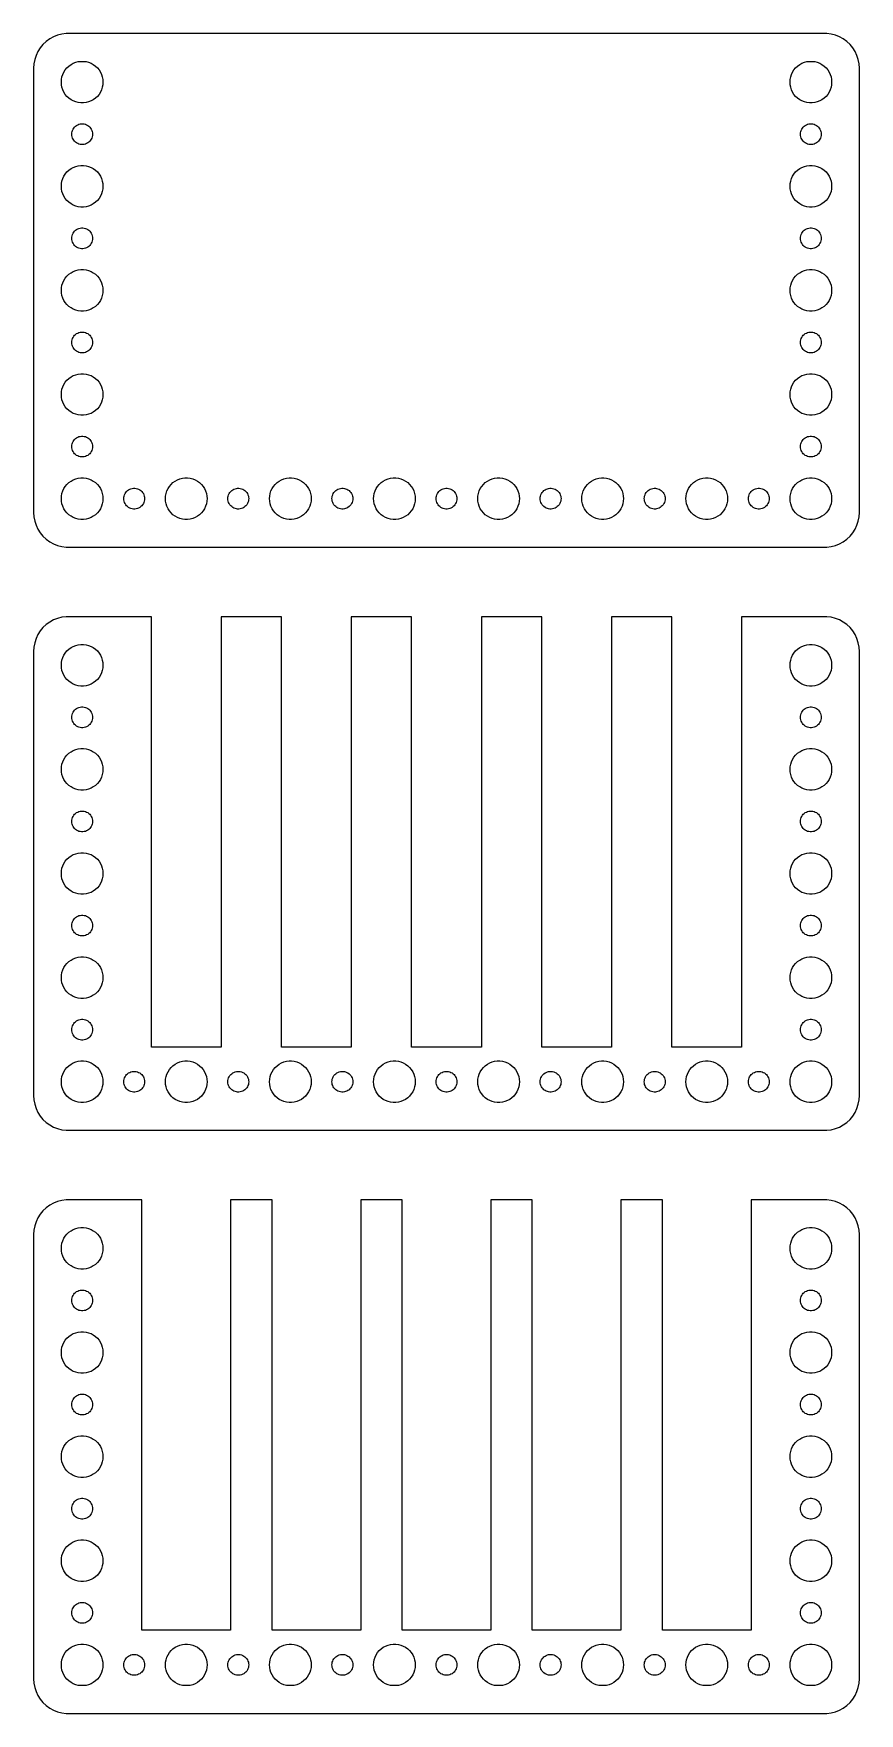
# Model space of a CAD drawing. Header units: metres. Extents: x -60 to 60, y 131 to 373.
import ezdxf

# ---------------------------------------------------------------- set-up
doc = ezdxf.new("R2010")
doc.units = ezdxf.units.M

msp = doc.modelspace()

# ---------------------------------------------------------------- linework, layer by layer
for p, q in [((-56.0451, 372.755), (-56.6289, 372.524)), ((-55.4369, 372.911), (-56.0451, 372.755)), ((-54.8139, 372.99), (-55.4369, 372.911)), ((54.8139, 372.99), (-54.8139, 372.99)), ((55.4369, 372.911), (54.8139, 372.99)), ((56.0451, 372.755), (55.4369, 372.911)), ((56.6289, 372.524), (56.0451, 372.755)), ((-58.8815, 370.409), (-59.1489, 369.841)), ((-58.5451, 370.939), (-58.8815, 370.409)), ((-58.1448, 371.423), (-58.5451, 370.939)), ((-57.6871, 371.853), (-58.1448, 371.423)), ((-57.1791, 372.222), (-57.6871, 371.853)), ((-56.6289, 372.524), (-57.1791, 372.222)), ((57.1791, 372.222), (56.6289, 372.524)), ((57.6871, 371.853), (57.1791, 372.222)), ((58.1448, 371.423), (57.6871, 371.853)), ((58.5451, 370.939), (58.1448, 371.423)), ((58.8815, 370.409), (58.5451, 370.939)), ((59.1489, 369.841), (58.8815, 370.409)), ((-59.4606, 368.627), (-59.5, 368)), ((-59.5, 368), (-59.5, 304)), ((-59.3429, 369.243), (-59.4606, 368.627)), ((-59.1489, 369.841), (-59.3429, 369.243)), ((-54.927, 367.763), (-54.6869, 368.054)), ((-54.6869, 368.054), (-54.4123, 368.312)), ((-54.4123, 368.312), (-54.1075, 368.533)), ((-54.1075, 368.533), (-53.7773, 368.714)), ((-53.7773, 368.714), (-53.427, 368.853)), ((-53.427, 368.853), (-53.0621, 368.947)), ((-53.0621, 368.947), (-52.6884, 368.994)), ((-52.6884, 368.994), (-52.3116, 368.994)), ((-52.3116, 368.994), (-51.9379, 368.947)), ((-51.9379, 368.947), (-51.5729, 368.853)), ((-51.5729, 368.853), (-51.2227, 368.714)), ((-51.2227, 368.714), (-50.8925, 368.533)), ((-50.8925, 368.533), (-50.5877, 368.312)), ((-50.5877, 368.312), (-50.3131, 368.054)), ((-50.3131, 368.054), (-50.0729, 367.763)), ((50.0729, 367.763), (50.3131, 368.054)), ((50.3131, 368.054), (50.5877, 368.312)), ((50.5877, 368.312), (50.8925, 368.533)), ((50.8925, 368.533), (51.2227, 368.714)), ((51.2227, 368.714), (51.5729, 368.853)), ((51.5729, 368.853), (51.9379, 368.947)), ((51.9379, 368.947), (52.3116, 368.994)), ((52.3116, 368.994), (52.6884, 368.994)), ((52.6884, 368.994), (53.0621, 368.947)), ((53.0621, 368.947), (53.427, 368.853)), ((53.427, 368.853), (53.7773, 368.714)), ((53.7773, 368.714), (54.1075, 368.533)), ((54.1075, 368.533), (54.4123, 368.312)), ((54.4123, 368.312), (54.6869, 368.054)), ((54.6869, 368.054), (54.927, 367.763)), ((59.3429, 369.243), (59.1489, 369.841)), ((59.4606, 368.627), (59.3429, 369.243)), ((59.5, 368), (59.4606, 368.627)), ((59.5, 304), (59.5, 368)), ((-55.5, 366), (-55.4763, 366.376)), ((-55.4763, 365.624), (-55.5, 366)), ((-55.4763, 366.376), (-55.4057, 366.746)), ((-55.4057, 365.254), (-55.4763, 365.624)), ((-55.4057, 366.746), (-55.2893, 367.104)), ((-55.2893, 367.104), (-55.1289, 367.445)), ((-55.1289, 367.445), (-54.927, 367.763)), ((-50.0729, 367.763), (-49.8711, 367.445)), ((-49.8711, 367.445), (-49.7107, 367.104)), ((-49.7107, 367.104), (-49.5942, 366.746)), ((-49.5942, 366.746), (-49.5237, 366.376)), ((-49.5237, 365.624), (-49.5942, 365.254)), ((-49.5237, 366.376), (-49.5, 366)), ((-49.5, 366), (-49.5237, 365.624)), ((49.5, 366), (49.5237, 366.376)), ((49.5237, 365.624), (49.5, 366)), ((49.5237, 366.376), (49.5942, 366.746)), ((49.5942, 365.254), (49.5237, 365.624)), ((49.5942, 366.746), (49.7107, 367.104)), ((49.7107, 367.104), (49.8711, 367.445)), ((49.8711, 367.445), (50.0729, 367.763)), ((54.927, 367.763), (55.1289, 367.445)), ((55.1289, 367.445), (55.2893, 367.104)), ((55.2893, 367.104), (55.4057, 366.746)), ((55.4057, 366.746), (55.4763, 366.376)), ((55.4763, 365.624), (55.4057, 365.254)), ((55.4763, 366.376), (55.5, 366)), ((55.5, 366), (55.4763, 365.624)), ((-55.2893, 364.896), (-55.4057, 365.254)), ((-55.1289, 364.555), (-55.2893, 364.896)), ((-54.927, 364.237), (-55.1289, 364.555)), ((-54.6869, 363.946), (-54.927, 364.237)), ((-54.4123, 363.688), (-54.6869, 363.946)), ((-54.1075, 363.467), (-54.4123, 363.688)), ((-53.7773, 363.286), (-54.1075, 363.467)), ((-53.427, 363.147), (-53.7773, 363.286)), ((-53.0621, 363.053), (-53.427, 363.147)), ((-52.6884, 363.006), (-53.0621, 363.053)), ((-52.3116, 363.006), (-52.6884, 363.006)), ((-51.9379, 363.053), (-52.3116, 363.006)), ((-51.5729, 363.147), (-51.9379, 363.053)), ((-51.2227, 363.286), (-51.5729, 363.147)), ((-50.8925, 363.467), (-51.2227, 363.286)), ((-50.5877, 363.688), (-50.8925, 363.467)), ((-50.3131, 363.946), (-50.5877, 363.688)), ((-50.0729, 364.237), (-50.3131, 363.946)), ((-49.8711, 364.555), (-50.0729, 364.237)), ((-49.7107, 364.896), (-49.8711, 364.555)), ((-49.5942, 365.254), (-49.7107, 364.896)), ((49.7107, 364.896), (49.5942, 365.254)), ((49.8711, 364.555), (49.7107, 364.896)), ((50.0729, 364.237), (49.8711, 364.555)), ((50.3131, 363.946), (50.0729, 364.237)), ((50.5877, 363.688), (50.3131, 363.946)), ((50.8925, 363.467), (50.5877, 363.688)), ((51.2227, 363.286), (50.8925, 363.467)), ((51.5729, 363.147), (51.2227, 363.286)), ((51.9379, 363.053), (51.5729, 363.147)), ((52.3116, 363.006), (51.9379, 363.053)), ((52.6884, 363.006), (52.3116, 363.006)), ((53.0621, 363.053), (52.6884, 363.006)), ((53.427, 363.147), (53.0621, 363.053)), ((53.7773, 363.286), (53.427, 363.147)), ((54.1075, 363.467), (53.7773, 363.286)), ((54.4123, 363.688), (54.1075, 363.467)), ((54.6869, 363.946), (54.4123, 363.688)), ((54.927, 364.237), (54.6869, 363.946)), ((55.1289, 364.555), (54.927, 364.237)), ((55.2893, 364.896), (55.1289, 364.555)), ((55.4057, 365.254), (55.2893, 364.896)), ((-54, 358.5), (-53.9882, 358.688)), ((-53.9882, 358.312), (-54, 358.5)), ((-53.9882, 358.688), (-53.9529, 358.873)), ((-53.9529, 358.127), (-53.9882, 358.312)), ((-53.9529, 358.873), (-53.8947, 359.052)), ((-53.8947, 359.052), (-53.8145, 359.223)), ((-53.8145, 359.223), (-53.7135, 359.382)), ((-53.7135, 359.382), (-53.5934, 359.527)), ((-53.5934, 359.527), (-53.4561, 359.656)), ((-53.4561, 359.656), (-53.3037, 359.766)), ((-53.3037, 359.766), (-53.1387, 359.857)), ((-53.1387, 359.857), (-52.9635, 359.927)), ((-52.9635, 359.927), (-52.7811, 359.973)), ((-52.7811, 359.973), (-52.5942, 359.997)), ((-52.5942, 359.997), (-52.4058, 359.997)), ((-52.4058, 359.997), (-52.2189, 359.973)), ((-52.2189, 359.973), (-52.0365, 359.927)), ((-52.0365, 359.927), (-51.8613, 359.857)), ((-51.8613, 359.857), (-51.6963, 359.766)), ((-51.6963, 359.766), (-51.5439, 359.656)), ((-51.5439, 359.656), (-51.4065, 359.527)), ((-51.4065, 359.527), (-51.2865, 359.382)), ((-51.2865, 359.382), (-51.1855, 359.223)), ((-51.1855, 359.223), (-51.1053, 359.052)), ((-51.1053, 359.052), (-51.0471, 358.873)), ((-51.0471, 358.873), (-51.0118, 358.688)), ((-51.0118, 358.312), (-51.0471, 358.127)), ((-51.0118, 358.688), (-51, 358.5)), ((-51, 358.5), (-51.0118, 358.312)), ((51, 358.5), (51.0118, 358.688)), ((51.0118, 358.312), (51, 358.5)), ((51.0118, 358.688), (51.0471, 358.873)), ((51.0471, 358.127), (51.0118, 358.312)), ((51.0471, 358.873), (51.1053, 359.052)), ((51.1053, 359.052), (51.1855, 359.223)), ((51.1855, 359.223), (51.2865, 359.382)), ((51.2865, 359.382), (51.4065, 359.527)), ((51.4065, 359.527), (51.5439, 359.656)), ((51.5439, 359.656), (51.6963, 359.766)), ((51.6963, 359.766), (51.8613, 359.857)), ((51.8613, 359.857), (52.0365, 359.927)), ((52.0365, 359.927), (52.2189, 359.973)), ((52.2189, 359.973), (52.4058, 359.997)), ((52.4058, 359.997), (52.5942, 359.997)), ((52.5942, 359.997), (52.7811, 359.973)), ((52.7811, 359.973), (52.9635, 359.927)), ((52.9635, 359.927), (53.1387, 359.857)), ((53.1387, 359.857), (53.3037, 359.766)), ((53.3037, 359.766), (53.4561, 359.656)), ((53.4561, 359.656), (53.5934, 359.527)), ((53.5934, 359.527), (53.7135, 359.382)), ((53.7135, 359.382), (53.8145, 359.223)), ((53.8145, 359.223), (53.8947, 359.052)), ((53.8947, 359.052), (53.9529, 358.873)), ((53.9529, 358.873), (53.9882, 358.688)), ((53.9882, 358.312), (53.9529, 358.127)), ((53.9882, 358.688), (54, 358.5)), ((54, 358.5), (53.9882, 358.312)), ((-53.8947, 357.948), (-53.9529, 358.127)), ((-53.8145, 357.777), (-53.8947, 357.948)), ((-53.7135, 357.618), (-53.8145, 357.777)), ((-53.5934, 357.473), (-53.7135, 357.618)), ((-53.4561, 357.344), (-53.5934, 357.473)), ((-53.3037, 357.234), (-53.4561, 357.344)), ((-53.1387, 357.143), (-53.3037, 357.234)), ((-52.9635, 357.073), (-53.1387, 357.143)), ((-52.7811, 357.027), (-52.9635, 357.073)), ((-52.5942, 357.003), (-52.7811, 357.027)), ((-52.4058, 357.003), (-52.5942, 357.003)), ((-52.2189, 357.027), (-52.4058, 357.003)), ((-52.0365, 357.073), (-52.2189, 357.027)), ((-51.8613, 357.143), (-52.0365, 357.073)), ((-51.6963, 357.234), (-51.8613, 357.143)), ((-51.5439, 357.344), (-51.6963, 357.234)), ((-51.4065, 357.473), (-51.5439, 357.344)), ((-51.2865, 357.618), (-51.4065, 357.473)), ((-51.1855, 357.777), (-51.2865, 357.618)), ((-51.1053, 357.948), (-51.1855, 357.777)), ((-51.0471, 358.127), (-51.1053, 357.948)), ((51.1053, 357.948), (51.0471, 358.127)), ((51.1855, 357.777), (51.1053, 357.948)), ((51.2865, 357.618), (51.1855, 357.777)), ((51.4065, 357.473), (51.2865, 357.618)), ((51.5439, 357.344), (51.4065, 357.473)), ((51.6963, 357.234), (51.5439, 357.344)), ((51.8613, 357.143), (51.6963, 357.234)), ((52.0365, 357.073), (51.8613, 357.143)), ((52.2189, 357.027), (52.0365, 357.073)), ((52.4058, 357.003), (52.2189, 357.027)), ((52.5942, 357.003), (52.4058, 357.003)), ((52.7811, 357.027), (52.5942, 357.003)), ((52.9635, 357.073), (52.7811, 357.027)), ((53.1387, 357.143), (52.9635, 357.073)), ((53.3037, 357.234), (53.1387, 357.143)), ((53.4561, 357.344), (53.3037, 357.234)), ((53.5934, 357.473), (53.4561, 357.344)), ((53.7135, 357.618), (53.5934, 357.473)), ((53.8145, 357.777), (53.7135, 357.618)), ((53.8947, 357.948), (53.8145, 357.777)), ((53.9529, 358.127), (53.8947, 357.948)), ((-54.6869, 353.054), (-54.4123, 353.312)), ((-54.4123, 353.312), (-54.1075, 353.533)), ((-54.1075, 353.533), (-53.7773, 353.714)), ((-53.7773, 353.714), (-53.427, 353.853)), ((-53.427, 353.853), (-53.0621, 353.947)), ((-53.0621, 353.947), (-52.6884, 353.994)), ((-52.6884, 353.994), (-52.3116, 353.994)), ((-52.3116, 353.994), (-51.9379, 353.947)), ((-51.9379, 353.947), (-51.5729, 353.853)), ((-51.5729, 353.853), (-51.2227, 353.714)), ((-51.2227, 353.714), (-50.8925, 353.533)), ((-50.8925, 353.533), (-50.5877, 353.312)), ((-50.5877, 353.312), (-50.3131, 353.054)), ((50.3131, 353.054), (50.5877, 353.312)), ((50.5877, 353.312), (50.8925, 353.533)), ((50.8925, 353.533), (51.2227, 353.714)), ((51.2227, 353.714), (51.5729, 353.853)), ((51.5729, 353.853), (51.9379, 353.947)), ((51.9379, 353.947), (52.3116, 353.994)), ((52.3116, 353.994), (52.6884, 353.994)), ((52.6884, 353.994), (53.0621, 353.947)), ((53.0621, 353.947), (53.427, 353.853)), ((53.427, 353.853), (53.7773, 353.714)), ((53.7773, 353.714), (54.1075, 353.533)), ((54.1075, 353.533), (54.4123, 353.312)), ((54.4123, 353.312), (54.6869, 353.054)), ((-55.5, 351), (-55.4763, 351.376)), ((-55.4763, 350.624), (-55.5, 351)), ((-55.4763, 351.376), (-55.4057, 351.746)), ((-55.4057, 351.746), (-55.2893, 352.104)), ((-55.2893, 352.104), (-55.1289, 352.445)), ((-55.1289, 352.445), (-54.927, 352.763)), ((-54.927, 352.763), (-54.6869, 353.054)), ((-50.3131, 353.054), (-50.0729, 352.763)), ((-50.0729, 352.763), (-49.8711, 352.445)), ((-49.8711, 352.445), (-49.7107, 352.104)), ((-49.7107, 352.104), (-49.5942, 351.746)), ((-49.5942, 351.746), (-49.5237, 351.376)), ((-49.5237, 351.376), (-49.5, 351)), ((-49.5, 351), (-49.5237, 350.624)), ((49.5, 351), (49.5237, 351.376)), ((49.5237, 350.624), (49.5, 351)), ((49.5237, 351.376), (49.5942, 351.746)), ((49.5942, 351.746), (49.7107, 352.104)), ((49.7107, 352.104), (49.8711, 352.445)), ((49.8711, 352.445), (50.0729, 352.763)), ((50.0729, 352.763), (50.3131, 353.054)), ((54.6869, 353.054), (54.927, 352.763)), ((54.927, 352.763), (55.1289, 352.445)), ((55.1289, 352.445), (55.2893, 352.104)), ((55.2893, 352.104), (55.4057, 351.746)), ((55.4057, 351.746), (55.4763, 351.376)), ((55.4763, 351.376), (55.5, 351)), ((55.5, 351), (55.4763, 350.624)), ((-55.4057, 350.254), (-55.4763, 350.624)), ((-55.2893, 349.896), (-55.4057, 350.254)), ((-55.1289, 349.555), (-55.2893, 349.896)), ((-54.927, 349.237), (-55.1289, 349.555)), ((-54.6869, 348.946), (-54.927, 349.237)), ((-54.4123, 348.688), (-54.6869, 348.946)), ((-54.1075, 348.467), (-54.4123, 348.688)), ((-53.7773, 348.286), (-54.1075, 348.467)), ((-50.8925, 348.467), (-51.2227, 348.286)), ((-50.5877, 348.688), (-50.8925, 348.467)), ((-50.3131, 348.946), (-50.5877, 348.688)), ((-50.0729, 349.237), (-50.3131, 348.946)), ((-49.8711, 349.555), (-50.0729, 349.237)), ((-49.7107, 349.896), (-49.8711, 349.555)), ((-49.5942, 350.254), (-49.7107, 349.896)), ((-49.5237, 350.624), (-49.5942, 350.254)), ((49.5942, 350.254), (49.5237, 350.624)), ((49.7107, 349.896), (49.5942, 350.254)), ((49.8711, 349.555), (49.7107, 349.896)), ((50.0729, 349.237), (49.8711, 349.555)), ((50.3131, 348.946), (50.0729, 349.237)), ((50.5877, 348.688), (50.3131, 348.946)), ((50.8925, 348.467), (50.5877, 348.688)), ((51.2227, 348.286), (50.8925, 348.467)), ((54.1075, 348.467), (53.7773, 348.286)), ((54.4123, 348.688), (54.1075, 348.467)), ((54.6869, 348.946), (54.4123, 348.688)), ((54.927, 349.237), (54.6869, 348.946)), ((55.1289, 349.555), (54.927, 349.237)), ((55.2893, 349.896), (55.1289, 349.555)), ((55.4057, 350.254), (55.2893, 349.896)), ((55.4763, 350.624), (55.4057, 350.254)), ((-53.427, 348.147), (-53.7773, 348.286)), ((-53.0621, 348.053), (-53.427, 348.147)), ((-52.6884, 348.006), (-53.0621, 348.053)), ((-52.3116, 348.006), (-52.6884, 348.006)), ((-51.9379, 348.053), (-52.3116, 348.006)), ((-51.5729, 348.147), (-51.9379, 348.053)), ((-51.2227, 348.286), (-51.5729, 348.147)), ((51.5729, 348.147), (51.2227, 348.286)), ((51.9379, 348.053), (51.5729, 348.147)), ((52.3116, 348.006), (51.9379, 348.053)), ((52.6884, 348.006), (52.3116, 348.006)), ((53.0621, 348.053), (52.6884, 348.006)), ((53.427, 348.147), (53.0621, 348.053)), ((53.7773, 348.286), (53.427, 348.147)), ((-54, 343.5), (-53.9882, 343.688)), ((-53.9882, 343.688), (-53.9529, 343.873)), ((-53.9529, 343.873), (-53.8947, 344.052)), ((-53.8947, 344.052), (-53.8145, 344.223)), ((-53.8145, 344.223), (-53.7135, 344.382)), ((-53.7135, 344.382), (-53.5934, 344.527)), ((-53.5934, 344.527), (-53.4561, 344.656)), ((-53.4561, 344.656), (-53.3037, 344.766)), ((-53.3037, 344.766), (-53.1387, 344.857)), ((-53.1387, 344.857), (-52.9635, 344.927)), ((-52.9635, 344.927), (-52.7811, 344.973)), ((-52.7811, 344.973), (-52.5942, 344.997)), ((-52.5942, 344.997), (-52.4058, 344.997)), ((-52.4058, 344.997), (-52.2189, 344.973)), ((-52.2189, 344.973), (-52.0365, 344.927)), ((-52.0365, 344.927), (-51.8613, 344.857)), ((-51.8613, 344.857), (-51.6963, 344.766)), ((-51.6963, 344.766), (-51.5439, 344.656)), ((-51.5439, 344.656), (-51.4065, 344.527)), ((-51.4065, 344.527), (-51.2865, 344.382)), ((-51.2865, 344.382), (-51.1855, 344.223)), ((-51.1855, 344.223), (-51.1053, 344.052)), ((-51.1053, 344.052), (-51.0471, 343.873)), ((-51.0471, 343.873), (-51.0118, 343.688)), ((-51.0118, 343.688), (-51, 343.5)), ((51, 343.5), (51.0118, 343.688)), ((51.0118, 343.688), (51.0471, 343.873)), ((51.0471, 343.873), (51.1053, 344.052)), ((51.1053, 344.052), (51.1855, 344.223)), ((51.1855, 344.223), (51.2865, 344.382)), ((51.2865, 344.382), (51.4065, 344.527)), ((51.4065, 344.527), (51.5439, 344.656)), ((51.5439, 344.656), (51.6963, 344.766)), ((51.6963, 344.766), (51.8613, 344.857)), ((51.8613, 344.857), (52.0365, 344.927)), ((52.0365, 344.927), (52.2189, 344.973)), ((52.2189, 344.973), (52.4058, 344.997)), ((52.4058, 344.997), (52.5942, 344.997)), ((52.5942, 344.997), (52.7811, 344.973)), ((52.7811, 344.973), (52.9635, 344.927)), ((52.9635, 344.927), (53.1387, 344.857)), ((53.1387, 344.857), (53.3037, 344.766)), ((53.3037, 344.766), (53.4561, 344.656)), ((53.4561, 344.656), (53.5934, 344.527)), ((53.5934, 344.527), (53.7135, 344.382)), ((53.7135, 344.382), (53.8145, 344.223)), ((53.8145, 344.223), (53.8947, 344.052)), ((53.8947, 344.052), (53.9529, 343.873)), ((53.9529, 343.873), (53.9882, 343.688)), ((53.9882, 343.688), (54, 343.5)), ((-53.9882, 343.312), (-54, 343.5)), ((-53.9529, 343.127), (-53.9882, 343.312)), ((-53.8947, 342.948), (-53.9529, 343.127)), ((-53.8145, 342.777), (-53.8947, 342.948)), ((-53.7135, 342.618), (-53.8145, 342.777)), ((-53.5934, 342.473), (-53.7135, 342.618)), ((-53.4561, 342.344), (-53.5934, 342.473)), ((-53.3037, 342.234), (-53.4561, 342.344)), ((-53.1387, 342.143), (-53.3037, 342.234)), ((-52.9635, 342.073), (-53.1387, 342.143)), ((-52.7811, 342.027), (-52.9635, 342.073)), ((-52.5942, 342.003), (-52.7811, 342.027)), ((-52.4058, 342.003), (-52.5942, 342.003)), ((-52.2189, 342.027), (-52.4058, 342.003)), ((-52.0365, 342.073), (-52.2189, 342.027)), ((-51.8613, 342.143), (-52.0365, 342.073)), ((-51.6963, 342.234), (-51.8613, 342.143)), ((-51.5439, 342.344), (-51.6963, 342.234)), ((-51.4065, 342.473), (-51.5439, 342.344)), ((-51.2865, 342.618), (-51.4065, 342.473)), ((-51.1855, 342.777), (-51.2865, 342.618)), ((-51.1053, 342.948), (-51.1855, 342.777)), ((-51.0471, 343.127), (-51.1053, 342.948)), ((-51.0118, 343.312), (-51.0471, 343.127)), ((-51, 343.5), (-51.0118, 343.312)), ((51.0118, 343.312), (51, 343.5)), ((51.0471, 343.127), (51.0118, 343.312)), ((51.1053, 342.948), (51.0471, 343.127)), ((51.1855, 342.777), (51.1053, 342.948)), ((51.2865, 342.618), (51.1855, 342.777)), ((51.4065, 342.473), (51.2865, 342.618)), ((51.5439, 342.344), (51.4065, 342.473)), ((51.6963, 342.234), (51.5439, 342.344)), ((51.8613, 342.143), (51.6963, 342.234)), ((52.0365, 342.073), (51.8613, 342.143)), ((52.2189, 342.027), (52.0365, 342.073)), ((52.4058, 342.003), (52.2189, 342.027)), ((52.5942, 342.003), (52.4058, 342.003)), ((52.7811, 342.027), (52.5942, 342.003)), ((52.9635, 342.073), (52.7811, 342.027)), ((53.1387, 342.143), (52.9635, 342.073)), ((53.3037, 342.234), (53.1387, 342.143)), ((53.4561, 342.344), (53.3037, 342.234)), ((53.5934, 342.473), (53.4561, 342.344)), ((53.7135, 342.618), (53.5934, 342.473)), ((53.8145, 342.777), (53.7135, 342.618)), ((53.8947, 342.948), (53.8145, 342.777)), ((53.9529, 343.127), (53.8947, 342.948)), ((53.9882, 343.312), (53.9529, 343.127)), ((54, 343.5), (53.9882, 343.312)), ((-53.7773, 338.714), (-53.427, 338.853)), ((-53.427, 338.853), (-53.0621, 338.947)), ((-53.0621, 338.947), (-52.6884, 338.994)), ((-52.6884, 338.994), (-52.3116, 338.994)), ((-52.3116, 338.994), (-51.9379, 338.947)), ((-51.9379, 338.947), (-51.5729, 338.853)), ((-51.5729, 338.853), (-51.2227, 338.714)), ((51.2227, 338.714), (51.5729, 338.853)), ((51.5729, 338.853), (51.9379, 338.947)), ((51.9379, 338.947), (52.3116, 338.994)), ((52.3116, 338.994), (52.6884, 338.994)), ((52.6884, 338.994), (53.0621, 338.947)), ((53.0621, 338.947), (53.427, 338.853)), ((53.427, 338.853), (53.7773, 338.714)), ((-55.5, 336), (-55.4763, 336.376)), ((-55.4763, 336.376), (-55.4057, 336.746)), ((-55.4057, 336.746), (-55.2893, 337.104)), ((-55.2893, 337.104), (-55.1289, 337.445)), ((-55.1289, 337.445), (-54.927, 337.763)), ((-54.927, 337.763), (-54.6869, 338.054)), ((-54.6869, 338.054), (-54.4123, 338.312)), ((-54.4123, 338.312), (-54.1075, 338.533)), ((-54.1075, 338.533), (-53.7773, 338.714)), ((-51.2227, 338.714), (-50.8925, 338.533)), ((-50.8925, 338.533), (-50.5877, 338.312)), ((-50.5877, 338.312), (-50.3131, 338.054)), ((-50.3131, 338.054), (-50.0729, 337.763)), ((-50.0729, 337.763), (-49.8711, 337.445)), ((-49.8711, 337.445), (-49.7107, 337.104)), ((-49.7107, 337.104), (-49.5942, 336.746)), ((-49.5942, 336.746), (-49.5237, 336.376)), ((-49.5237, 336.376), (-49.5, 336)), ((49.5, 336), (49.5237, 336.376)), ((49.5237, 336.376), (49.5942, 336.746)), ((49.5942, 336.746), (49.7107, 337.104)), ((49.7107, 337.104), (49.8711, 337.445)), ((49.8711, 337.445), (50.0729, 337.763)), ((50.0729, 337.763), (50.3131, 338.054)), ((50.3131, 338.054), (50.5877, 338.312)), ((50.5877, 338.312), (50.8925, 338.533)), ((50.8925, 338.533), (51.2227, 338.714)), ((53.7773, 338.714), (54.1075, 338.533)), ((54.1075, 338.533), (54.4123, 338.312)), ((54.4123, 338.312), (54.6869, 338.054)), ((54.6869, 338.054), (54.927, 337.763)), ((54.927, 337.763), (55.1289, 337.445)), ((55.1289, 337.445), (55.2893, 337.104)), ((55.2893, 337.104), (55.4057, 336.746)), ((55.4057, 336.746), (55.4763, 336.376)), ((55.4763, 336.376), (55.5, 336)), ((-55.4763, 335.624), (-55.5, 336)), ((-55.4057, 335.254), (-55.4763, 335.624)), ((-55.2893, 334.896), (-55.4057, 335.254)), ((-55.1289, 334.555), (-55.2893, 334.896)), ((-54.927, 334.237), (-55.1289, 334.555)), ((-54.6869, 333.946), (-54.927, 334.237)), ((-54.4123, 333.688), (-54.6869, 333.946)), ((-50.3131, 333.946), (-50.5877, 333.688)), ((-50.0729, 334.237), (-50.3131, 333.946)), ((-49.8711, 334.555), (-50.0729, 334.237)), ((-49.7107, 334.896), (-49.8711, 334.555)), ((-49.5942, 335.254), (-49.7107, 334.896)), ((-49.5237, 335.624), (-49.5942, 335.254)), ((-49.5, 336), (-49.5237, 335.624)), ((49.5237, 335.624), (49.5, 336)), ((49.5942, 335.254), (49.5237, 335.624)), ((49.7107, 334.896), (49.5942, 335.254)), ((49.8711, 334.555), (49.7107, 334.896)), ((50.0729, 334.237), (49.8711, 334.555)), ((50.3131, 333.946), (50.0729, 334.237)), ((50.5877, 333.688), (50.3131, 333.946)), ((54.6869, 333.946), (54.4123, 333.688)), ((54.927, 334.237), (54.6869, 333.946)), ((55.1289, 334.555), (54.927, 334.237)), ((55.2893, 334.896), (55.1289, 334.555)), ((55.4057, 335.254), (55.2893, 334.896)), ((55.4763, 335.624), (55.4057, 335.254)), ((55.5, 336), (55.4763, 335.624)), ((-54.1075, 333.467), (-54.4123, 333.688)), ((-53.7773, 333.286), (-54.1075, 333.467)), ((-53.427, 333.147), (-53.7773, 333.286)), ((-53.0621, 333.053), (-53.427, 333.147)), ((-52.6884, 333.006), (-53.0621, 333.053)), ((-52.3116, 333.006), (-52.6884, 333.006)), ((-51.9379, 333.053), (-52.3116, 333.006)), ((-51.5729, 333.147), (-51.9379, 333.053)), ((-51.2227, 333.286), (-51.5729, 333.147)), ((-50.8925, 333.467), (-51.2227, 333.286)), ((-50.5877, 333.688), (-50.8925, 333.467)), ((50.8925, 333.467), (50.5877, 333.688)), ((51.2227, 333.286), (50.8925, 333.467)), ((51.5729, 333.147), (51.2227, 333.286)), ((51.9379, 333.053), (51.5729, 333.147)), ((52.3116, 333.006), (51.9379, 333.053)), ((52.6884, 333.006), (52.3116, 333.006)), ((53.0621, 333.053), (52.6884, 333.006)), ((53.427, 333.147), (53.0621, 333.053)), ((53.7773, 333.286), (53.427, 333.147)), ((54.1075, 333.467), (53.7773, 333.286)), ((54.4123, 333.688), (54.1075, 333.467)), ((-53.8947, 329.052), (-53.8145, 329.223)), ((-53.8145, 329.223), (-53.7135, 329.382)), ((-53.7135, 329.382), (-53.5934, 329.527)), ((-53.5934, 329.527), (-53.4561, 329.656)), ((-53.4561, 329.656), (-53.3037, 329.766)), ((-53.3037, 329.766), (-53.1387, 329.857)), ((-53.1387, 329.857), (-52.9635, 329.927)), ((-52.9635, 329.927), (-52.7811, 329.973)), ((-52.7811, 329.973), (-52.5942, 329.997)), ((-52.5942, 329.997), (-52.4058, 329.997)), ((-52.4058, 329.997), (-52.2189, 329.973)), ((-52.2189, 329.973), (-52.0365, 329.927)), ((-52.0365, 329.927), (-51.8613, 329.857)), ((-51.8613, 329.857), (-51.6963, 329.766)), ((-51.6963, 329.766), (-51.5439, 329.656)), ((-51.5439, 329.656), (-51.4065, 329.527)), ((-51.4065, 329.527), (-51.2865, 329.382)), ((-51.2865, 329.382), (-51.1855, 329.223)), ((-51.1855, 329.223), (-51.1053, 329.052)), ((51.1053, 329.052), (51.1855, 329.223)), ((51.1855, 329.223), (51.2865, 329.382)), ((51.2865, 329.382), (51.4065, 329.527)), ((51.4065, 329.527), (51.5439, 329.656)), ((51.5439, 329.656), (51.6963, 329.766)), ((51.6963, 329.766), (51.8613, 329.857)), ((51.8613, 329.857), (52.0365, 329.927)), ((52.0365, 329.927), (52.2189, 329.973)), ((52.2189, 329.973), (52.4058, 329.997)), ((52.4058, 329.997), (52.5942, 329.997)), ((52.5942, 329.997), (52.7811, 329.973)), ((52.7811, 329.973), (52.9635, 329.927)), ((52.9635, 329.927), (53.1387, 329.857)), ((53.1387, 329.857), (53.3037, 329.766)), ((53.3037, 329.766), (53.4561, 329.656)), ((53.4561, 329.656), (53.5934, 329.527)), ((53.5934, 329.527), (53.7135, 329.382)), ((53.7135, 329.382), (53.8145, 329.223)), ((53.8145, 329.223), (53.8947, 329.052)), ((-54, 328.5), (-53.9882, 328.688)), ((-53.9882, 328.312), (-54, 328.5)), ((-53.9882, 328.688), (-53.9529, 328.873)), ((-53.9529, 328.127), (-53.9882, 328.312)), ((-53.9529, 328.873), (-53.8947, 329.052)), ((-53.8947, 327.948), (-53.9529, 328.127)), ((-53.8145, 327.777), (-53.8947, 327.948)), ((-53.7135, 327.618), (-53.8145, 327.777)), ((-53.5934, 327.473), (-53.7135, 327.618)), ((-53.4561, 327.344), (-53.5934, 327.473)), ((-53.3037, 327.234), (-53.4561, 327.344)), ((-53.1387, 327.143), (-53.3037, 327.234)), ((-52.9635, 327.073), (-53.1387, 327.143)), ((-52.7811, 327.027), (-52.9635, 327.073)), ((-52.5942, 327.003), (-52.7811, 327.027)), ((-52.4058, 327.003), (-52.5942, 327.003)), ((-52.2189, 327.027), (-52.4058, 327.003)), ((-52.0365, 327.073), (-52.2189, 327.027)), ((-51.8613, 327.143), (-52.0365, 327.073)), ((-51.6963, 327.234), (-51.8613, 327.143)), ((-51.5439, 327.344), (-51.6963, 327.234)), ((-51.4065, 327.473), (-51.5439, 327.344)), ((-51.2865, 327.618), (-51.4065, 327.473)), ((-51.1855, 327.777), (-51.2865, 327.618)), ((-51.1053, 327.948), (-51.1855, 327.777)), ((-51.1053, 329.052), (-51.0471, 328.873)), ((-51.0471, 328.127), (-51.1053, 327.948)), ((-51.0471, 328.873), (-51.0118, 328.688)), ((-51.0118, 328.312), (-51.0471, 328.127)), ((-51.0118, 328.688), (-51, 328.5)), ((-51, 328.5), (-51.0118, 328.312)), ((51, 328.5), (51.0118, 328.688)), ((51.0118, 328.312), (51, 328.5)), ((51.0118, 328.688), (51.0471, 328.873)), ((51.0471, 328.127), (51.0118, 328.312)), ((51.0471, 328.873), (51.1053, 329.052)), ((51.1053, 327.948), (51.0471, 328.127)), ((51.1855, 327.777), (51.1053, 327.948)), ((51.2865, 327.618), (51.1855, 327.777)), ((51.4065, 327.473), (51.2865, 327.618)), ((51.5439, 327.344), (51.4065, 327.473)), ((51.6963, 327.234), (51.5439, 327.344)), ((51.8613, 327.143), (51.6963, 327.234)), ((52.0365, 327.073), (51.8613, 327.143)), ((52.2189, 327.027), (52.0365, 327.073)), ((52.4058, 327.003), (52.2189, 327.027)), ((52.5942, 327.003), (52.4058, 327.003)), ((52.7811, 327.027), (52.5942, 327.003)), ((52.9635, 327.073), (52.7811, 327.027)), ((53.1387, 327.143), (52.9635, 327.073)), ((53.3037, 327.234), (53.1387, 327.143)), ((53.4561, 327.344), (53.3037, 327.234)), ((53.5934, 327.473), (53.4561, 327.344)), ((53.7135, 327.618), (53.5934, 327.473)), ((53.8145, 327.777), (53.7135, 327.618)), ((53.8947, 327.948), (53.8145, 327.777)), ((53.8947, 329.052), (53.9529, 328.873)), ((53.9529, 328.127), (53.8947, 327.948)), ((53.9529, 328.873), (53.9882, 328.688)), ((53.9882, 328.312), (53.9529, 328.127)), ((53.9882, 328.688), (54, 328.5)), ((54, 328.5), (53.9882, 328.312)), ((-55.4057, 321.746), (-55.2893, 322.104)), ((-55.2893, 322.104), (-55.1289, 322.445)), ((-55.1289, 322.445), (-54.927, 322.763)), ((-54.927, 322.763), (-54.6869, 323.054)), ((-54.6869, 323.054), (-54.4123, 323.312)), ((-54.4123, 323.312), (-54.1075, 323.533)), ((-54.1075, 323.533), (-53.7773, 323.714)), ((-53.7773, 323.714), (-53.427, 323.853)), ((-53.427, 323.853), (-53.0621, 323.947)), ((-53.0621, 323.947), (-52.6884, 323.994)), ((-52.6884, 323.994), (-52.3116, 323.994)), ((-52.3116, 323.994), (-51.9379, 323.947)), ((-51.9379, 323.947), (-51.5729, 323.853)), ((-51.5729, 323.853), (-51.2227, 323.714)), ((-51.2227, 323.714), (-50.8925, 323.533)), ((-50.8925, 323.533), (-50.5877, 323.312)), ((-50.5877, 323.312), (-50.3131, 323.054)), ((-50.3131, 323.054), (-50.0729, 322.763)), ((-50.0729, 322.763), (-49.8711, 322.445)), ((-49.8711, 322.445), (-49.7107, 322.104)), ((-49.7107, 322.104), (-49.5942, 321.746)), ((49.5942, 321.746), (49.7107, 322.104)), ((49.7107, 322.104), (49.8711, 322.445)), ((49.8711, 322.445), (50.0729, 322.763)), ((50.0729, 322.763), (50.3131, 323.054)), ((50.3131, 323.054), (50.5877, 323.312)), ((50.5877, 323.312), (50.8925, 323.533)), ((50.8925, 323.533), (51.2227, 323.714)), ((51.2227, 323.714), (51.5729, 323.853)), ((51.5729, 323.853), (51.9379, 323.947)), ((51.9379, 323.947), (52.3116, 323.994)), ((52.3116, 323.994), (52.6884, 323.994)), ((52.6884, 323.994), (53.0621, 323.947)), ((53.0621, 323.947), (53.427, 323.853)), ((53.427, 323.853), (53.7773, 323.714)), ((53.7773, 323.714), (54.1075, 323.533)), ((54.1075, 323.533), (54.4123, 323.312)), ((54.4123, 323.312), (54.6869, 323.054)), ((54.6869, 323.054), (54.927, 322.763)), ((54.927, 322.763), (55.1289, 322.445)), ((55.1289, 322.445), (55.2893, 322.104)), ((55.2893, 322.104), (55.4057, 321.746)), ((-55.5, 321), (-55.4763, 321.376)), ((-55.4763, 320.624), (-55.5, 321)), ((-55.4763, 321.376), (-55.4057, 321.746)), ((-55.4057, 320.254), (-55.4763, 320.624)), ((-55.2893, 319.896), (-55.4057, 320.254)), ((-55.1289, 319.555), (-55.2893, 319.896)), ((-54.927, 319.237), (-55.1289, 319.555)), ((-49.8711, 319.555), (-50.0729, 319.237)), ((-49.7107, 319.896), (-49.8711, 319.555)), ((-49.5942, 320.254), (-49.7107, 319.896)), ((-49.5942, 321.746), (-49.5237, 321.376)), ((-49.5237, 320.624), (-49.5942, 320.254)), ((-49.5237, 321.376), (-49.5, 321)), ((-49.5, 321), (-49.5237, 320.624)), ((49.5, 321), (49.5237, 321.376)), ((49.5237, 320.624), (49.5, 321)), ((49.5237, 321.376), (49.5942, 321.746)), ((49.5942, 320.254), (49.5237, 320.624)), ((49.7107, 319.896), (49.5942, 320.254)), ((49.8711, 319.555), (49.7107, 319.896)), ((50.0729, 319.237), (49.8711, 319.555)), ((55.1289, 319.555), (54.927, 319.237)), ((55.2893, 319.896), (55.1289, 319.555)), ((55.4057, 320.254), (55.2893, 319.896)), ((55.4057, 321.746), (55.4763, 321.376)), ((55.4763, 320.624), (55.4057, 320.254)), ((55.4763, 321.376), (55.5, 321)), ((55.5, 321), (55.4763, 320.624)), ((-54.6869, 318.946), (-54.927, 319.237)), ((-54.4123, 318.688), (-54.6869, 318.946)), ((-54.1075, 318.467), (-54.4123, 318.688)), ((-53.7773, 318.286), (-54.1075, 318.467)), ((-53.427, 318.147), (-53.7773, 318.286)), ((-53.0621, 318.053), (-53.427, 318.147)), ((-52.6884, 318.006), (-53.0621, 318.053)), ((-52.3116, 318.006), (-52.6884, 318.006)), ((-51.9379, 318.053), (-52.3116, 318.006)), ((-51.5729, 318.147), (-51.9379, 318.053)), ((-51.2227, 318.286), (-51.5729, 318.147)), ((-50.8925, 318.467), (-51.2227, 318.286)), ((-50.5877, 318.688), (-50.8925, 318.467)), ((-50.3131, 318.946), (-50.5877, 318.688)), ((-50.0729, 319.237), (-50.3131, 318.946)), ((50.3131, 318.946), (50.0729, 319.237)), ((50.5877, 318.688), (50.3131, 318.946)), ((50.8925, 318.467), (50.5877, 318.688)), ((51.2227, 318.286), (50.8925, 318.467)), ((51.5729, 318.147), (51.2227, 318.286)), ((51.9379, 318.053), (51.5729, 318.147)), ((52.3116, 318.006), (51.9379, 318.053)), ((52.6884, 318.006), (52.3116, 318.006)), ((53.0621, 318.053), (52.6884, 318.006)), ((53.427, 318.147), (53.0621, 318.053)), ((53.7773, 318.286), (53.427, 318.147)), ((54.1075, 318.467), (53.7773, 318.286)), ((54.4123, 318.688), (54.1075, 318.467)), ((54.6869, 318.946), (54.4123, 318.688)), ((54.927, 319.237), (54.6869, 318.946)), ((-53.5934, 314.527), (-53.4561, 314.656)), ((-53.4561, 314.656), (-53.3037, 314.766)), ((-53.3037, 314.766), (-53.1387, 314.857)), ((-53.1387, 314.857), (-52.9635, 314.927)), ((-52.9635, 314.927), (-52.7811, 314.973)), ((-52.7811, 314.973), (-52.5942, 314.997)), ((-52.5942, 314.997), (-52.4058, 314.997)), ((-52.4058, 314.997), (-52.2189, 314.973)), ((-52.2189, 314.973), (-52.0365, 314.927)), ((-52.0365, 314.927), (-51.8613, 314.857)), ((-51.8613, 314.857), (-51.6963, 314.766)), ((-51.6963, 314.766), (-51.5439, 314.656)), ((-51.5439, 314.656), (-51.4065, 314.527)), ((51.4065, 314.527), (51.5439, 314.656)), ((51.5439, 314.656), (51.6963, 314.766)), ((51.6963, 314.766), (51.8613, 314.857)), ((51.8613, 314.857), (52.0365, 314.927)), ((52.0365, 314.927), (52.2189, 314.973)), ((52.2189, 314.973), (52.4058, 314.997)), ((52.4058, 314.997), (52.5942, 314.997)), ((52.5942, 314.997), (52.7811, 314.973)), ((52.7811, 314.973), (52.9635, 314.927)), ((52.9635, 314.927), (53.1387, 314.857)), ((53.1387, 314.857), (53.3037, 314.766)), ((53.3037, 314.766), (53.4561, 314.656)), ((53.4561, 314.656), (53.5934, 314.527)), ((-54, 313.5), (-53.9882, 313.688)), ((-53.9882, 313.312), (-54, 313.5)), ((-53.9882, 313.688), (-53.9529, 313.873)), ((-53.9529, 313.127), (-53.9882, 313.312)), ((-53.9529, 313.873), (-53.8947, 314.052)), ((-53.8947, 312.948), (-53.9529, 313.127)), ((-53.8947, 314.052), (-53.8145, 314.223)), ((-53.8145, 312.777), (-53.8947, 312.948)), ((-53.8145, 314.223), (-53.7135, 314.382)), ((-53.7135, 312.618), (-53.8145, 312.777)), ((-53.7135, 314.382), (-53.5934, 314.527)), ((-53.5934, 312.473), (-53.7135, 312.618)), ((-53.4561, 312.344), (-53.5934, 312.473)), ((-53.3037, 312.234), (-53.4561, 312.344)), ((-53.1387, 312.143), (-53.3037, 312.234)), ((-51.6963, 312.234), (-51.8613, 312.143)), ((-51.5439, 312.344), (-51.6963, 312.234)), ((-51.4065, 312.473), (-51.5439, 312.344)), ((-51.4065, 314.527), (-51.2865, 314.382)), ((-51.2865, 312.618), (-51.4065, 312.473)), ((-51.2865, 314.382), (-51.1855, 314.223)), ((-51.1855, 312.777), (-51.2865, 312.618)), ((-51.1855, 314.223), (-51.1053, 314.052)), ((-51.1053, 312.948), (-51.1855, 312.777)), ((-51.1053, 314.052), (-51.0471, 313.873)), ((-51.0471, 313.127), (-51.1053, 312.948)), ((-51.0471, 313.873), (-51.0118, 313.688)), ((-51.0118, 313.312), (-51.0471, 313.127)), ((-51.0118, 313.688), (-51, 313.5)), ((-51, 313.5), (-51.0118, 313.312)), ((51, 313.5), (51.0118, 313.688)), ((51.0118, 313.312), (51, 313.5)), ((51.0118, 313.688), (51.0471, 313.873)), ((51.0471, 313.127), (51.0118, 313.312)), ((51.0471, 313.873), (51.1053, 314.052)), ((51.1053, 312.948), (51.0471, 313.127)), ((51.1053, 314.052), (51.1855, 314.223)), ((51.1855, 312.777), (51.1053, 312.948)), ((51.1855, 314.223), (51.2865, 314.382)), ((51.2865, 312.618), (51.1855, 312.777)), ((51.2865, 314.382), (51.4065, 314.527)), ((51.4065, 312.473), (51.2865, 312.618)), ((51.5439, 312.344), (51.4065, 312.473)), ((51.6963, 312.234), (51.5439, 312.344)), ((51.8613, 312.143), (51.6963, 312.234)), ((53.3037, 312.234), (53.1387, 312.143)), ((53.4561, 312.344), (53.3037, 312.234)), ((53.5934, 312.473), (53.4561, 312.344)), ((53.5934, 314.527), (53.7135, 314.382)), ((53.7135, 312.618), (53.5934, 312.473)), ((53.7135, 314.382), (53.8145, 314.223)), ((53.8145, 312.777), (53.7135, 312.618)), ((53.8145, 314.223), (53.8947, 314.052)), ((53.8947, 312.948), (53.8145, 312.777)), ((53.8947, 314.052), (53.9529, 313.873)), ((53.9529, 313.127), (53.8947, 312.948)), ((53.9529, 313.873), (53.9882, 313.688)), ((53.9882, 313.312), (53.9529, 313.127)), ((53.9882, 313.688), (54, 313.5)), ((54, 313.5), (53.9882, 313.312)), ((-52.9635, 312.073), (-53.1387, 312.143)), ((-52.7811, 312.027), (-52.9635, 312.073)), ((-52.5942, 312.003), (-52.7811, 312.027)), ((-52.4058, 312.003), (-52.5942, 312.003)), ((-52.2189, 312.027), (-52.4058, 312.003)), ((-52.0365, 312.073), (-52.2189, 312.027)), ((-51.8613, 312.143), (-52.0365, 312.073)), ((52.0365, 312.073), (51.8613, 312.143)), ((52.2189, 312.027), (52.0365, 312.073)), ((52.4058, 312.003), (52.2189, 312.027)), ((52.5942, 312.003), (52.4058, 312.003)), ((52.7811, 312.027), (52.5942, 312.003)), ((52.9635, 312.073), (52.7811, 312.027)), ((53.1387, 312.143), (52.9635, 312.073)), ((-55.2893, 307.104), (-55.1289, 307.445)), ((-55.1289, 307.445), (-54.927, 307.763)), ((-54.927, 307.763), (-54.6869, 308.054)), ((-54.6869, 308.054), (-54.4123, 308.312)), ((-54.4123, 308.312), (-54.1075, 308.533)), ((-54.1075, 308.533), (-53.7773, 308.714)), ((-53.7773, 308.714), (-53.427, 308.853)), ((-53.427, 308.853), (-53.0621, 308.947)), ((-53.0621, 308.947), (-52.6884, 308.994)), ((-52.6884, 308.994), (-52.3116, 308.994)), ((-52.3116, 308.994), (-51.9379, 308.947)), ((-51.9379, 308.947), (-51.5729, 308.853)), ((-51.5729, 308.853), (-51.2227, 308.714)), ((-51.2227, 308.714), (-50.8925, 308.533)), ((-50.8925, 308.533), (-50.5877, 308.312)), ((-50.5877, 308.312), (-50.3131, 308.054)), ((-50.3131, 308.054), (-50.0729, 307.763)), ((-50.0729, 307.763), (-49.8711, 307.445)), ((-49.8711, 307.445), (-49.7107, 307.104)), ((-45.8037, 307.266), (-45.6387, 307.357)), ((-45.6387, 307.357), (-45.4635, 307.427)), ((-45.4635, 307.427), (-45.2811, 307.473)), ((-45.2811, 307.473), (-45.0942, 307.497)), ((-45.0942, 307.497), (-44.9058, 307.497)), ((-44.9058, 307.497), (-44.7189, 307.473)), ((-44.7189, 307.473), (-44.5365, 307.427)), ((-44.5365, 307.427), (-44.3613, 307.357)), ((-44.3613, 307.357), (-44.1963, 307.266)), ((-40.2893, 307.104), (-40.1289, 307.445)), ((-40.1289, 307.445), (-39.927, 307.763)), ((-39.927, 307.763), (-39.6869, 308.054)), ((-39.6869, 308.054), (-39.4123, 308.312)), ((-39.4123, 308.312), (-39.1075, 308.533)), ((-39.1075, 308.533), (-38.7773, 308.714)), ((-38.7773, 308.714), (-38.427, 308.853)), ((-38.427, 308.853), (-38.0621, 308.947)), ((-38.0621, 308.947), (-37.6884, 308.994)), ((-37.6884, 308.994), (-37.3116, 308.994)), ((-37.3116, 308.994), (-36.9379, 308.947)), ((-36.9379, 308.947), (-36.5729, 308.853)), ((-36.5729, 308.853), (-36.2227, 308.714)), ((-36.2227, 308.714), (-35.8925, 308.533)), ((-35.8925, 308.533), (-35.5877, 308.312)), ((-35.5877, 308.312), (-35.3131, 308.054)), ((-35.3131, 308.054), (-35.0729, 307.763)), ((-35.0729, 307.763), (-34.8711, 307.445)), ((-34.8711, 307.445), (-34.7107, 307.104)), ((-30.8037, 307.266), (-30.6387, 307.357)), ((-30.6387, 307.357), (-30.4635, 307.427)), ((-30.4635, 307.427), (-30.2811, 307.473)), ((-30.2811, 307.473), (-30.0942, 307.497)), ((-30.0942, 307.497), (-29.9058, 307.497)), ((-29.9058, 307.497), (-29.7189, 307.473)), ((-29.7189, 307.473), (-29.5365, 307.427)), ((-29.5365, 307.427), (-29.3613, 307.357)), ((-29.3613, 307.357), (-29.1963, 307.266)), ((-25.2893, 307.104), (-25.1289, 307.445)), ((-25.1289, 307.445), (-24.927, 307.763)), ((-24.927, 307.763), (-24.6869, 308.054)), ((-24.6869, 308.054), (-24.4123, 308.312)), ((-24.4123, 308.312), (-24.1075, 308.533)), ((-24.1075, 308.533), (-23.7773, 308.714)), ((-23.7773, 308.714), (-23.427, 308.853)), ((-23.427, 308.853), (-23.0621, 308.947)), ((-23.0621, 308.947), (-22.6884, 308.994)), ((-22.6884, 308.994), (-22.3116, 308.994)), ((-22.3116, 308.994), (-21.9379, 308.947)), ((-21.9379, 308.947), (-21.5729, 308.853)), ((-21.5729, 308.853), (-21.2227, 308.714)), ((-21.2227, 308.714), (-20.8925, 308.533)), ((-20.8925, 308.533), (-20.5877, 308.312)), ((-20.5877, 308.312), (-20.3131, 308.054)), ((-20.3131, 308.054), (-20.0729, 307.763)), ((-20.0729, 307.763), (-19.8711, 307.445)), ((-19.8711, 307.445), (-19.7107, 307.104)), ((-15.8037, 307.266), (-15.6387, 307.357)), ((-15.6387, 307.357), (-15.4635, 307.427)), ((-15.4635, 307.427), (-15.2811, 307.473)), ((-15.2811, 307.473), (-15.0942, 307.497)), ((-15.0942, 307.497), (-14.9058, 307.497)), ((-14.9058, 307.497), (-14.7189, 307.473)), ((-14.7189, 307.473), (-14.5365, 307.427)), ((-14.5365, 307.427), (-14.3613, 307.357)), ((-14.3613, 307.357), (-14.1963, 307.266)), ((-10.2893, 307.104), (-10.1289, 307.445)), ((-10.1289, 307.445), (-9.92705, 307.763)), ((-9.92705, 307.763), (-9.6869, 308.054)), ((-9.6869, 308.054), (-9.41226, 308.312)), ((-9.41226, 308.312), (-9.10747, 308.533)), ((-9.10747, 308.533), (-8.77733, 308.714)), ((-8.77733, 308.714), (-8.42705, 308.853)), ((-8.42705, 308.853), (-8.06213, 308.947)), ((-8.06213, 308.947), (-7.68837, 308.994)), ((-7.68837, 308.994), (-7.31161, 308.994)), ((-7.31161, 308.994), (-6.93785, 308.947)), ((-6.93785, 308.947), (-6.57294, 308.853)), ((-6.57294, 308.853), (-6.22266, 308.714)), ((-6.22266, 308.714), (-5.89252, 308.533)), ((-5.89252, 308.533), (-5.58772, 308.312)), ((-5.58772, 308.312), (-5.31308, 308.054)), ((-5.31308, 308.054), (-5.07294, 307.763)), ((-5.07294, 307.763), (-4.87108, 307.445)), ((-4.87108, 307.445), (-4.71066, 307.104)), ((-0.80373, 307.266), (-0.63866, 307.357)), ((-0.63866, 307.357), (-0.46352, 307.427)), ((-0.46352, 307.427), (-0.28107, 307.473)), ((-0.28107, 307.473), (-0.09418, 307.497)), ((-0.09418, 307.497), (0.09418, 307.497)), ((0.09418, 307.497), (0.28107, 307.473)), ((0.28107, 307.473), (0.46352, 307.427)), ((0.46352, 307.427), (0.63866, 307.357)), ((0.63866, 307.357), (0.80373, 307.266)), ((4.71066, 307.104), (4.87108, 307.445)), ((4.87108, 307.445), (5.07294, 307.763)), ((5.07294, 307.763), (5.31308, 308.054)), ((5.31308, 308.054), (5.58772, 308.312)), ((5.58772, 308.312), (5.89252, 308.533)), ((5.89252, 308.533), (6.22266, 308.714)), ((6.22266, 308.714), (6.57294, 308.853)), ((6.57294, 308.853), (6.93785, 308.947)), ((6.93785, 308.947), (7.31161, 308.994)), ((7.31161, 308.994), (7.68837, 308.994)), ((7.68837, 308.994), (8.06213, 308.947)), ((8.06213, 308.947), (8.42705, 308.853)), ((8.42705, 308.853), (8.77733, 308.714)), ((8.77733, 308.714), (9.10747, 308.533)), ((9.10747, 308.533), (9.41226, 308.312)), ((9.41226, 308.312), (9.6869, 308.054)), ((9.6869, 308.054), (9.92705, 307.763)), ((9.92705, 307.763), (10.1289, 307.445)), ((10.1289, 307.445), (10.2893, 307.104)), ((14.1963, 307.266), (14.3613, 307.357)), ((14.3613, 307.357), (14.5365, 307.427)), ((14.5365, 307.427), (14.7189, 307.473)), ((14.7189, 307.473), (14.9058, 307.497)), ((14.9058, 307.497), (15.0942, 307.497)), ((15.0942, 307.497), (15.2811, 307.473)), ((15.2811, 307.473), (15.4635, 307.427)), ((15.4635, 307.427), (15.6387, 307.357)), ((15.6387, 307.357), (15.8037, 307.266)), ((19.7107, 307.104), (19.8711, 307.445)), ((19.8711, 307.445), (20.0729, 307.763)), ((20.0729, 307.763), (20.3131, 308.054)), ((20.3131, 308.054), (20.5877, 308.312)), ((20.5877, 308.312), (20.8925, 308.533)), ((20.8925, 308.533), (21.2227, 308.714)), ((21.2227, 308.714), (21.5729, 308.853)), ((21.5729, 308.853), (21.9379, 308.947)), ((21.9379, 308.947), (22.3116, 308.994)), ((22.3116, 308.994), (22.6884, 308.994)), ((22.6884, 308.994), (23.0621, 308.947)), ((23.0621, 308.947), (23.427, 308.853)), ((23.427, 308.853), (23.7773, 308.714)), ((23.7773, 308.714), (24.1075, 308.533)), ((24.1075, 308.533), (24.4123, 308.312)), ((24.4123, 308.312), (24.6869, 308.054)), ((24.6869, 308.054), (24.927, 307.763)), ((24.927, 307.763), (25.1289, 307.445)), ((25.1289, 307.445), (25.2893, 307.104)), ((29.1963, 307.266), (29.3613, 307.357)), ((29.3613, 307.357), (29.5365, 307.427)), ((29.5365, 307.427), (29.7189, 307.473)), ((29.7189, 307.473), (29.9058, 307.497)), ((29.9058, 307.497), (30.0942, 307.497)), ((30.0942, 307.497), (30.2811, 307.473)), ((30.2811, 307.473), (30.4635, 307.427)), ((30.4635, 307.427), (30.6387, 307.357)), ((30.6387, 307.357), (30.8037, 307.266)), ((34.7107, 307.104), (34.8711, 307.445)), ((34.8711, 307.445), (35.0729, 307.763)), ((35.0729, 307.763), (35.3131, 308.054)), ((35.3131, 308.054), (35.5877, 308.312)), ((35.5877, 308.312), (35.8925, 308.533)), ((35.8925, 308.533), (36.2227, 308.714)), ((36.2227, 308.714), (36.5729, 308.853)), ((36.5729, 308.853), (36.9379, 308.947)), ((36.9379, 308.947), (37.3116, 308.994)), ((37.3116, 308.994), (37.6884, 308.994)), ((37.6884, 308.994), (38.0621, 308.947)), ((38.0621, 308.947), (38.427, 308.853)), ((38.427, 308.853), (38.7773, 308.714)), ((38.7773, 308.714), (39.1075, 308.533)), ((39.1075, 308.533), (39.4123, 308.312)), ((39.4123, 308.312), (39.6869, 308.054)), ((39.6869, 308.054), (39.927, 307.763)), ((39.927, 307.763), (40.1289, 307.445)), ((40.1289, 307.445), (40.2893, 307.104)), ((44.1963, 307.266), (44.3613, 307.357)), ((44.3613, 307.357), (44.5365, 307.427)), ((44.5365, 307.427), (44.7189, 307.473)), ((44.7189, 307.473), (44.9058, 307.497)), ((44.9058, 307.497), (45.0942, 307.497)), ((45.0942, 307.497), (45.2811, 307.473)), ((45.2811, 307.473), (45.4635, 307.427)), ((45.4635, 307.427), (45.6387, 307.357)), ((45.6387, 307.357), (45.8037, 307.266)), ((49.7107, 307.104), (49.8711, 307.445)), ((49.8711, 307.445), (50.0729, 307.763)), ((50.0729, 307.763), (50.3131, 308.054)), ((50.3131, 308.054), (50.5877, 308.312)), ((50.5877, 308.312), (50.8925, 308.533)), ((50.8925, 308.533), (51.2227, 308.714)), ((51.2227, 308.714), (51.5729, 308.853)), ((51.5729, 308.853), (51.9379, 308.947)), ((51.9379, 308.947), (52.3116, 308.994)), ((52.3116, 308.994), (52.6884, 308.994)), ((52.6884, 308.994), (53.0621, 308.947)), ((53.0621, 308.947), (53.427, 308.853)), ((53.427, 308.853), (53.7773, 308.714)), ((53.7773, 308.714), (54.1075, 308.533)), ((54.1075, 308.533), (54.4123, 308.312)), ((54.4123, 308.312), (54.6869, 308.054)), ((54.6869, 308.054), (54.927, 307.763)), ((54.927, 307.763), (55.1289, 307.445)), ((55.1289, 307.445), (55.2893, 307.104)), ((-55.5, 306), (-55.4763, 306.376)), ((-55.4763, 305.624), (-55.5, 306)), ((-55.4763, 306.376), (-55.4057, 306.746)), ((-55.4057, 305.254), (-55.4763, 305.624)), ((-55.4057, 306.746), (-55.2893, 307.104)), ((-55.2893, 304.896), (-55.4057, 305.254)), ((-55.1289, 304.555), (-55.2893, 304.896)), ((-49.7107, 304.896), (-49.8711, 304.555)), ((-49.7107, 307.104), (-49.5942, 306.746)), ((-49.5942, 305.254), (-49.7107, 304.896)), ((-49.5942, 306.746), (-49.5237, 306.376)), ((-49.5237, 305.624), (-49.5942, 305.254)), ((-49.5237, 306.376), (-49.5, 306)), ((-49.5, 306), (-49.5237, 305.624)), ((-46.5, 306), (-46.4882, 306.188)), ((-46.4882, 305.812), (-46.5, 306)), ((-46.4882, 306.188), (-46.4529, 306.373)), ((-46.4529, 305.627), (-46.4882, 305.812)), ((-46.4529, 306.373), (-46.3947, 306.552)), ((-46.3947, 305.448), (-46.4529, 305.627)), ((-46.3947, 306.552), (-46.3145, 306.723)), ((-46.3145, 305.277), (-46.3947, 305.448)), ((-46.3145, 306.723), (-46.2135, 306.882)), ((-46.2135, 305.118), (-46.3145, 305.277)), ((-46.2135, 306.882), (-46.0934, 307.027)), ((-46.0934, 304.973), (-46.2135, 305.118)), ((-46.0934, 307.027), (-45.9561, 307.156)), ((-45.9561, 304.844), (-46.0934, 304.973)), ((-45.9561, 307.156), (-45.8037, 307.266)), ((-44.1963, 307.266), (-44.0439, 307.156)), ((-44.0439, 307.156), (-43.9065, 307.027)), ((-43.9065, 304.973), (-44.0439, 304.844)), ((-43.9065, 307.027), (-43.7865, 306.882)), ((-43.7865, 305.118), (-43.9065, 304.973)), ((-43.7865, 306.882), (-43.6855, 306.723)), ((-43.6855, 305.277), (-43.7865, 305.118)), ((-43.6855, 306.723), (-43.6053, 306.552)), ((-43.6053, 305.448), (-43.6855, 305.277)), ((-43.6053, 306.552), (-43.5471, 306.373)), ((-43.5471, 305.627), (-43.6053, 305.448)), ((-43.5471, 306.373), (-43.5118, 306.188)), ((-43.5118, 305.812), (-43.5471, 305.627)), ((-43.5118, 306.188), (-43.5, 306)), ((-43.5, 306), (-43.5118, 305.812)), ((-40.5, 306), (-40.4763, 306.376)), ((-40.4763, 305.624), (-40.5, 306)), ((-40.4763, 306.376), (-40.4057, 306.746)), ((-40.4057, 305.254), (-40.4763, 305.624)), ((-40.4057, 306.746), (-40.2893, 307.104)), ((-40.2893, 304.896), (-40.4057, 305.254)), ((-40.1289, 304.555), (-40.2893, 304.896)), ((-34.7107, 304.896), (-34.8711, 304.555)), ((-34.7107, 307.104), (-34.5942, 306.746)), ((-34.5942, 305.254), (-34.7107, 304.896)), ((-34.5942, 306.746), (-34.5237, 306.376)), ((-34.5237, 305.624), (-34.5942, 305.254)), ((-34.5237, 306.376), (-34.5, 306)), ((-34.5, 306), (-34.5237, 305.624)), ((-31.5, 306), (-31.4882, 306.188)), ((-31.4882, 305.812), (-31.5, 306)), ((-31.4882, 306.188), (-31.4529, 306.373)), ((-31.4529, 305.627), (-31.4882, 305.812)), ((-31.4529, 306.373), (-31.3947, 306.552)), ((-31.3947, 305.448), (-31.4529, 305.627)), ((-31.3947, 306.552), (-31.3145, 306.723)), ((-31.3145, 305.277), (-31.3947, 305.448)), ((-31.3145, 306.723), (-31.2135, 306.882)), ((-31.2135, 305.118), (-31.3145, 305.277)), ((-31.2135, 306.882), (-31.0934, 307.027)), ((-31.0934, 304.973), (-31.2135, 305.118)), ((-31.0934, 307.027), (-30.9561, 307.156)), ((-30.9561, 304.844), (-31.0934, 304.973)), ((-30.9561, 307.156), (-30.8037, 307.266)), ((-29.1963, 307.266), (-29.0439, 307.156)), ((-29.0439, 307.156), (-28.9065, 307.027)), ((-28.9065, 304.973), (-29.0439, 304.844)), ((-28.9065, 307.027), (-28.7865, 306.882)), ((-28.7865, 305.118), (-28.9065, 304.973)), ((-28.7865, 306.882), (-28.6855, 306.723)), ((-28.6855, 305.277), (-28.7865, 305.118)), ((-28.6855, 306.723), (-28.6053, 306.552)), ((-28.6053, 305.448), (-28.6855, 305.277)), ((-28.6053, 306.552), (-28.5471, 306.373)), ((-28.5471, 305.627), (-28.6053, 305.448)), ((-28.5471, 306.373), (-28.5118, 306.188)), ((-28.5118, 305.812), (-28.5471, 305.627)), ((-28.5118, 306.188), (-28.5, 306)), ((-28.5, 306), (-28.5118, 305.812)), ((-25.5, 306), (-25.4763, 306.376)), ((-25.4763, 305.624), (-25.5, 306)), ((-25.4763, 306.376), (-25.4057, 306.746)), ((-25.4057, 305.254), (-25.4763, 305.624)), ((-25.4057, 306.746), (-25.2893, 307.104)), ((-25.2893, 304.896), (-25.4057, 305.254)), ((-25.1289, 304.555), (-25.2893, 304.896)), ((-19.7107, 304.896), (-19.8711, 304.555)), ((-19.7107, 307.104), (-19.5942, 306.746)), ((-19.5942, 305.254), (-19.7107, 304.896)), ((-19.5942, 306.746), (-19.5237, 306.376)), ((-19.5237, 305.624), (-19.5942, 305.254)), ((-19.5237, 306.376), (-19.5, 306)), ((-19.5, 306), (-19.5237, 305.624)), ((-16.5, 306), (-16.4882, 306.188)), ((-16.4882, 305.812), (-16.5, 306)), ((-16.4882, 306.188), (-16.4529, 306.373)), ((-16.4529, 305.627), (-16.4882, 305.812)), ((-16.4529, 306.373), (-16.3947, 306.552)), ((-16.3947, 305.448), (-16.4529, 305.627)), ((-16.3947, 306.552), (-16.3145, 306.723)), ((-16.3145, 305.277), (-16.3947, 305.448)), ((-16.3145, 306.723), (-16.2135, 306.882)), ((-16.2135, 305.118), (-16.3145, 305.277)), ((-16.2135, 306.882), (-16.0934, 307.027)), ((-16.0934, 304.973), (-16.2135, 305.118)), ((-16.0934, 307.027), (-15.9561, 307.156)), ((-15.9561, 304.844), (-16.0934, 304.973)), ((-15.9561, 307.156), (-15.8037, 307.266)), ((-14.1963, 307.266), (-14.0439, 307.156)), ((-14.0439, 307.156), (-13.9065, 307.027)), ((-13.9065, 304.973), (-14.0439, 304.844)), ((-13.9065, 307.027), (-13.7865, 306.882)), ((-13.7865, 305.118), (-13.9065, 304.973)), ((-13.7865, 306.882), (-13.6855, 306.723)), ((-13.6855, 305.277), (-13.7865, 305.118)), ((-13.6855, 306.723), (-13.6053, 306.552)), ((-13.6053, 305.448), (-13.6855, 305.277)), ((-13.6053, 306.552), (-13.5471, 306.373)), ((-13.5471, 305.627), (-13.6053, 305.448)), ((-13.5471, 306.373), (-13.5118, 306.188)), ((-13.5118, 305.812), (-13.5471, 305.627)), ((-13.5118, 306.188), (-13.5, 306)), ((-13.5, 306), (-13.5118, 305.812)), ((-10.5, 306), (-10.4763, 306.376)), ((-10.4763, 305.624), (-10.5, 306)), ((-10.4763, 306.376), (-10.4057, 306.746)), ((-10.4057, 305.254), (-10.4763, 305.624)), ((-10.4057, 306.746), (-10.2893, 307.104)), ((-10.2893, 304.896), (-10.4057, 305.254)), ((-10.1289, 304.555), (-10.2893, 304.896)), ((-4.71066, 304.896), (-4.87108, 304.555)), ((-4.71066, 307.104), (-4.59424, 306.746)), ((-4.59424, 305.254), (-4.71066, 304.896)), ((-4.59424, 306.746), (-4.52365, 306.376)), ((-4.52365, 305.624), (-4.59424, 305.254)), ((-4.52365, 306.376), (-4.5, 306)), ((-4.5, 306), (-4.52365, 305.624)), ((-1.5, 306), (-1.48816, 306.188)), ((-1.48816, 305.812), (-1.5, 306)), ((-1.48816, 306.188), (-1.45287, 306.373)), ((-1.45287, 305.627), (-1.48816, 305.812)), ((-1.45287, 306.373), (-1.39465, 306.552)), ((-1.39465, 305.448), (-1.45287, 305.627)), ((-1.39465, 306.552), (-1.31445, 306.723)), ((-1.31445, 305.277), (-1.39465, 305.448)), ((-1.31445, 306.723), (-1.21352, 306.882)), ((-1.21352, 305.118), (-1.31445, 305.277)), ((-1.21352, 306.882), (-1.09344, 307.027)), ((-1.09344, 304.973), (-1.21352, 305.118)), ((-1.09344, 307.027), (-0.95613, 307.156)), ((-0.95613, 304.844), (-1.09344, 304.973)), ((-0.95613, 307.156), (-0.80373, 307.266)), ((0.80373, 307.266), (0.95613, 307.156)), ((0.95613, 307.156), (1.09344, 307.027)), ((1.09344, 304.973), (0.95613, 304.844)), ((1.09344, 307.027), (1.21352, 306.882)), ((1.21352, 305.118), (1.09344, 304.973)), ((1.21352, 306.882), (1.31445, 306.723)), ((1.31445, 305.277), (1.21352, 305.118)), ((1.31445, 306.723), (1.39465, 306.552)), ((1.39465, 305.448), (1.31445, 305.277)), ((1.39465, 306.552), (1.45287, 306.373)), ((1.45287, 305.627), (1.39465, 305.448)), ((1.45287, 306.373), (1.48816, 306.188)), ((1.48816, 305.812), (1.45287, 305.627)), ((1.48816, 306.188), (1.5, 306)), ((1.5, 306), (1.48816, 305.812)), ((4.5, 306), (4.52365, 306.376)), ((4.52365, 305.624), (4.5, 306)), ((4.52365, 306.376), (4.59424, 306.746)), ((4.59424, 305.254), (4.52365, 305.624)), ((4.59424, 306.746), (4.71066, 307.104)), ((4.71066, 304.896), (4.59424, 305.254)), ((4.87108, 304.555), (4.71066, 304.896)), ((10.2893, 304.896), (10.1289, 304.555)), ((10.2893, 307.104), (10.4057, 306.746)), ((10.4057, 305.254), (10.2893, 304.896)), ((10.4057, 306.746), (10.4763, 306.376)), ((10.4763, 305.624), (10.4057, 305.254)), ((10.4763, 306.376), (10.5, 306)), ((10.5, 306), (10.4763, 305.624)), ((13.5, 306), (13.5118, 306.188)), ((13.5118, 305.812), (13.5, 306)), ((13.5118, 306.188), (13.5471, 306.373)), ((13.5471, 305.627), (13.5118, 305.812)), ((13.5471, 306.373), (13.6053, 306.552)), ((13.6053, 305.448), (13.5471, 305.627)), ((13.6053, 306.552), (13.6855, 306.723)), ((13.6855, 305.277), (13.6053, 305.448)), ((13.6855, 306.723), (13.7865, 306.882)), ((13.7865, 305.118), (13.6855, 305.277)), ((13.7865, 306.882), (13.9065, 307.027)), ((13.9065, 304.973), (13.7865, 305.118)), ((13.9065, 307.027), (14.0439, 307.156)), ((14.0439, 304.844), (13.9065, 304.973)), ((14.0439, 307.156), (14.1963, 307.266)), ((15.8037, 307.266), (15.9561, 307.156)), ((15.9561, 307.156), (16.0934, 307.027)), ((16.0934, 304.973), (15.9561, 304.844)), ((16.0934, 307.027), (16.2135, 306.882)), ((16.2135, 305.118), (16.0934, 304.973)), ((16.2135, 306.882), (16.3145, 306.723)), ((16.3145, 305.277), (16.2135, 305.118)), ((16.3145, 306.723), (16.3947, 306.552)), ((16.3947, 305.448), (16.3145, 305.277)), ((16.3947, 306.552), (16.4529, 306.373)), ((16.4529, 305.627), (16.3947, 305.448)), ((16.4529, 306.373), (16.4882, 306.188)), ((16.4882, 305.812), (16.4529, 305.627)), ((16.4882, 306.188), (16.5, 306)), ((16.5, 306), (16.4882, 305.812)), ((19.5, 306), (19.5237, 306.376)), ((19.5237, 305.624), (19.5, 306)), ((19.5237, 306.376), (19.5942, 306.746)), ((19.5942, 305.254), (19.5237, 305.624)), ((19.5942, 306.746), (19.7107, 307.104)), ((19.7107, 304.896), (19.5942, 305.254)), ((19.8711, 304.555), (19.7107, 304.896)), ((25.2893, 304.896), (25.1289, 304.555)), ((25.2893, 307.104), (25.4057, 306.746)), ((25.4057, 305.254), (25.2893, 304.896)), ((25.4057, 306.746), (25.4763, 306.376)), ((25.4763, 305.624), (25.4057, 305.254)), ((25.4763, 306.376), (25.5, 306)), ((25.5, 306), (25.4763, 305.624)), ((28.5, 306), (28.5118, 306.188)), ((28.5118, 305.812), (28.5, 306)), ((28.5118, 306.188), (28.5471, 306.373)), ((28.5471, 305.627), (28.5118, 305.812)), ((28.5471, 306.373), (28.6053, 306.552)), ((28.6053, 305.448), (28.5471, 305.627)), ((28.6053, 306.552), (28.6855, 306.723)), ((28.6855, 305.277), (28.6053, 305.448)), ((28.6855, 306.723), (28.7865, 306.882)), ((28.7865, 305.118), (28.6855, 305.277)), ((28.7865, 306.882), (28.9065, 307.027)), ((28.9065, 304.973), (28.7865, 305.118)), ((28.9065, 307.027), (29.0439, 307.156)), ((29.0439, 304.844), (28.9065, 304.973)), ((29.0439, 307.156), (29.1963, 307.266)), ((30.8037, 307.266), (30.9561, 307.156)), ((30.9561, 307.156), (31.0934, 307.027)), ((31.0934, 304.973), (30.9561, 304.844)), ((31.0934, 307.027), (31.2135, 306.882)), ((31.2135, 305.118), (31.0934, 304.973)), ((31.2135, 306.882), (31.3145, 306.723)), ((31.3145, 305.277), (31.2135, 305.118)), ((31.3145, 306.723), (31.3947, 306.552)), ((31.3947, 305.448), (31.3145, 305.277)), ((31.3947, 306.552), (31.4529, 306.373)), ((31.4529, 305.627), (31.3947, 305.448)), ((31.4529, 306.373), (31.4882, 306.188)), ((31.4882, 305.812), (31.4529, 305.627)), ((31.4882, 306.188), (31.5, 306)), ((31.5, 306), (31.4882, 305.812)), ((34.5, 306), (34.5237, 306.376)), ((34.5237, 305.624), (34.5, 306)), ((34.5237, 306.376), (34.5942, 306.746)), ((34.5942, 305.254), (34.5237, 305.624)), ((34.5942, 306.746), (34.7107, 307.104)), ((34.7107, 304.896), (34.5942, 305.254)), ((34.8711, 304.555), (34.7107, 304.896)), ((40.2893, 304.896), (40.1289, 304.555)), ((40.2893, 307.104), (40.4057, 306.746)), ((40.4057, 305.254), (40.2893, 304.896)), ((40.4057, 306.746), (40.4763, 306.376)), ((40.4763, 305.624), (40.4057, 305.254)), ((40.4763, 306.376), (40.5, 306)), ((40.5, 306), (40.4763, 305.624)), ((43.5, 306), (43.5118, 306.188)), ((43.5118, 305.812), (43.5, 306)), ((43.5118, 306.188), (43.5471, 306.373)), ((43.5471, 305.627), (43.5118, 305.812)), ((43.5471, 306.373), (43.6053, 306.552)), ((43.6053, 305.448), (43.5471, 305.627)), ((43.6053, 306.552), (43.6855, 306.723)), ((43.6855, 305.277), (43.6053, 305.448)), ((43.6855, 306.723), (43.7865, 306.882)), ((43.7865, 305.118), (43.6855, 305.277)), ((43.7865, 306.882), (43.9065, 307.027)), ((43.9065, 304.973), (43.7865, 305.118)), ((43.9065, 307.027), (44.0439, 307.156)), ((44.0439, 304.844), (43.9065, 304.973)), ((44.0439, 307.156), (44.1963, 307.266)), ((45.8037, 307.266), (45.9561, 307.156)), ((45.9561, 307.156), (46.0934, 307.027)), ((46.0934, 304.973), (45.9561, 304.844)), ((46.0934, 307.027), (46.2135, 306.882)), ((46.2135, 305.118), (46.0934, 304.973)), ((46.2135, 306.882), (46.3145, 306.723)), ((46.3145, 305.277), (46.2135, 305.118)), ((46.3145, 306.723), (46.3947, 306.552)), ((46.3947, 305.448), (46.3145, 305.277)), ((46.3947, 306.552), (46.4529, 306.373)), ((46.4529, 305.627), (46.3947, 305.448)), ((46.4529, 306.373), (46.4882, 306.188)), ((46.4882, 305.812), (46.4529, 305.627)), ((46.4882, 306.188), (46.5, 306)), ((46.5, 306), (46.4882, 305.812)), ((49.5, 306), (49.5237, 306.376)), ((49.5237, 305.624), (49.5, 306)), ((49.5237, 306.376), (49.5942, 306.746)), ((49.5942, 305.254), (49.5237, 305.624)), ((49.5942, 306.746), (49.7107, 307.104)), ((49.7107, 304.896), (49.5942, 305.254)), ((49.8711, 304.555), (49.7107, 304.896)), ((55.2893, 304.896), (55.1289, 304.555)), ((55.2893, 307.104), (55.4057, 306.746)), ((55.4057, 305.254), (55.2893, 304.896)), ((55.4057, 306.746), (55.4763, 306.376)), ((55.4763, 305.624), (55.4057, 305.254)), ((55.4763, 306.376), (55.5, 306)), ((55.5, 306), (55.4763, 305.624)), ((-59.5, 304), (-59.4606, 303.373)), ((-59.4606, 303.373), (-59.3429, 302.757)), ((-59.3429, 302.757), (-59.1489, 302.159)), ((-54.927, 304.237), (-55.1289, 304.555)), ((-54.6869, 303.946), (-54.927, 304.237)), ((-54.4123, 303.688), (-54.6869, 303.946)), ((-54.1075, 303.467), (-54.4123, 303.688)), ((-53.7773, 303.286), (-54.1075, 303.467)), ((-53.427, 303.147), (-53.7773, 303.286)), ((-53.0621, 303.053), (-53.427, 303.147)), ((-52.6884, 303.006), (-53.0621, 303.053)), ((-52.3116, 303.006), (-52.6884, 303.006)), ((-51.9379, 303.053), (-52.3116, 303.006)), ((-51.5729, 303.147), (-51.9379, 303.053)), ((-51.2227, 303.286), (-51.5729, 303.147)), ((-50.8925, 303.467), (-51.2227, 303.286)), ((-50.5877, 303.688), (-50.8925, 303.467)), ((-50.3131, 303.946), (-50.5877, 303.688)), ((-50.0729, 304.237), (-50.3131, 303.946)), ((-49.8711, 304.555), (-50.0729, 304.237)), ((-45.8037, 304.734), (-45.9561, 304.844)), ((-45.6387, 304.643), (-45.8037, 304.734)), ((-45.4635, 304.573), (-45.6387, 304.643)), ((-45.2811, 304.527), (-45.4635, 304.573)), ((-45.0942, 304.503), (-45.2811, 304.527)), ((-44.9058, 304.503), (-45.0942, 304.503)), ((-44.7189, 304.527), (-44.9058, 304.503)), ((-44.5365, 304.573), (-44.7189, 304.527)), ((-44.3613, 304.643), (-44.5365, 304.573)), ((-44.1963, 304.734), (-44.3613, 304.643)), ((-44.0439, 304.844), (-44.1963, 304.734)), ((-39.927, 304.237), (-40.1289, 304.555)), ((-39.6869, 303.946), (-39.927, 304.237)), ((-39.4123, 303.688), (-39.6869, 303.946)), ((-39.1075, 303.467), (-39.4123, 303.688)), ((-38.7773, 303.286), (-39.1075, 303.467)), ((-38.427, 303.147), (-38.7773, 303.286)), ((-38.0621, 303.053), (-38.427, 303.147)), ((-37.6884, 303.006), (-38.0621, 303.053)), ((-37.3116, 303.006), (-37.6884, 303.006)), ((-36.9379, 303.053), (-37.3116, 303.006)), ((-36.5729, 303.147), (-36.9379, 303.053)), ((-36.2227, 303.286), (-36.5729, 303.147)), ((-35.8925, 303.467), (-36.2227, 303.286)), ((-35.5877, 303.688), (-35.8925, 303.467)), ((-35.3131, 303.946), (-35.5877, 303.688)), ((-35.0729, 304.237), (-35.3131, 303.946)), ((-34.8711, 304.555), (-35.0729, 304.237)), ((-30.8037, 304.734), (-30.9561, 304.844)), ((-30.6387, 304.643), (-30.8037, 304.734)), ((-30.4635, 304.573), (-30.6387, 304.643)), ((-30.2811, 304.527), (-30.4635, 304.573)), ((-30.0942, 304.503), (-30.2811, 304.527)), ((-29.9058, 304.503), (-30.0942, 304.503)), ((-29.7189, 304.527), (-29.9058, 304.503)), ((-29.5365, 304.573), (-29.7189, 304.527)), ((-29.3613, 304.643), (-29.5365, 304.573)), ((-29.1963, 304.734), (-29.3613, 304.643)), ((-29.0439, 304.844), (-29.1963, 304.734)), ((-24.927, 304.237), (-25.1289, 304.555)), ((-24.6869, 303.946), (-24.927, 304.237)), ((-24.4123, 303.688), (-24.6869, 303.946)), ((-24.1075, 303.467), (-24.4123, 303.688)), ((-23.7773, 303.286), (-24.1075, 303.467)), ((-23.427, 303.147), (-23.7773, 303.286)), ((-23.0621, 303.053), (-23.427, 303.147)), ((-22.6884, 303.006), (-23.0621, 303.053)), ((-22.3116, 303.006), (-22.6884, 303.006)), ((-21.9379, 303.053), (-22.3116, 303.006)), ((-21.5729, 303.147), (-21.9379, 303.053)), ((-21.2227, 303.286), (-21.5729, 303.147)), ((-20.8925, 303.467), (-21.2227, 303.286)), ((-20.5877, 303.688), (-20.8925, 303.467)), ((-20.3131, 303.946), (-20.5877, 303.688)), ((-20.0729, 304.237), (-20.3131, 303.946)), ((-19.8711, 304.555), (-20.0729, 304.237)), ((-15.8037, 304.734), (-15.9561, 304.844)), ((-15.6387, 304.643), (-15.8037, 304.734)), ((-15.4635, 304.573), (-15.6387, 304.643)), ((-15.2811, 304.527), (-15.4635, 304.573)), ((-15.0942, 304.503), (-15.2811, 304.527)), ((-14.9058, 304.503), (-15.0942, 304.503)), ((-14.7189, 304.527), (-14.9058, 304.503)), ((-14.5365, 304.573), (-14.7189, 304.527)), ((-14.3613, 304.643), (-14.5365, 304.573)), ((-14.1963, 304.734), (-14.3613, 304.643)), ((-14.0439, 304.844), (-14.1963, 304.734)), ((-9.92705, 304.237), (-10.1289, 304.555)), ((-9.6869, 303.946), (-9.92705, 304.237)), ((-9.41226, 303.688), (-9.6869, 303.946)), ((-9.10747, 303.467), (-9.41226, 303.688)), ((-8.77733, 303.286), (-9.10747, 303.467)), ((-8.42705, 303.147), (-8.77733, 303.286)), ((-8.06213, 303.053), (-8.42705, 303.147)), ((-7.68837, 303.006), (-8.06213, 303.053)), ((-7.31161, 303.006), (-7.68837, 303.006)), ((-6.93785, 303.053), (-7.31161, 303.006)), ((-6.57294, 303.147), (-6.93785, 303.053)), ((-6.22266, 303.286), (-6.57294, 303.147)), ((-5.89252, 303.467), (-6.22266, 303.286)), ((-5.58772, 303.688), (-5.89252, 303.467)), ((-5.31308, 303.946), (-5.58772, 303.688)), ((-5.07294, 304.237), (-5.31308, 303.946)), ((-4.87108, 304.555), (-5.07294, 304.237)), ((-0.80373, 304.734), (-0.95613, 304.844)), ((-0.63866, 304.643), (-0.80373, 304.734)), ((-0.46352, 304.573), (-0.63866, 304.643)), ((-0.28107, 304.527), (-0.46352, 304.573)), ((-0.09418, 304.503), (-0.28107, 304.527)), ((0.09418, 304.503), (-0.09418, 304.503)), ((0.28107, 304.527), (0.09418, 304.503)), ((0.46352, 304.573), (0.28107, 304.527)), ((0.63866, 304.643), (0.46352, 304.573)), ((0.80373, 304.734), (0.63866, 304.643)), ((0.95613, 304.844), (0.80373, 304.734)), ((5.07294, 304.237), (4.87108, 304.555)), ((5.31308, 303.946), (5.07294, 304.237)), ((5.58772, 303.688), (5.31308, 303.946)), ((5.89252, 303.467), (5.58772, 303.688)), ((6.22266, 303.286), (5.89252, 303.467)), ((6.57294, 303.147), (6.22266, 303.286)), ((6.93785, 303.053), (6.57294, 303.147)), ((7.31161, 303.006), (6.93785, 303.053)), ((7.68837, 303.006), (7.31161, 303.006)), ((8.06213, 303.053), (7.68837, 303.006)), ((8.42705, 303.147), (8.06213, 303.053)), ((8.77733, 303.286), (8.42705, 303.147)), ((9.10747, 303.467), (8.77733, 303.286)), ((9.41226, 303.688), (9.10747, 303.467)), ((9.6869, 303.946), (9.41226, 303.688)), ((9.92705, 304.237), (9.6869, 303.946)), ((10.1289, 304.555), (9.92705, 304.237)), ((14.1963, 304.734), (14.0439, 304.844)), ((14.3613, 304.643), (14.1963, 304.734)), ((14.5365, 304.573), (14.3613, 304.643)), ((14.7189, 304.527), (14.5365, 304.573)), ((14.9058, 304.503), (14.7189, 304.527)), ((15.0942, 304.503), (14.9058, 304.503)), ((15.2811, 304.527), (15.0942, 304.503)), ((15.4635, 304.573), (15.2811, 304.527)), ((15.6387, 304.643), (15.4635, 304.573)), ((15.8037, 304.734), (15.6387, 304.643)), ((15.9561, 304.844), (15.8037, 304.734)), ((20.0729, 304.237), (19.8711, 304.555)), ((20.3131, 303.946), (20.0729, 304.237)), ((20.5877, 303.688), (20.3131, 303.946)), ((20.8925, 303.467), (20.5877, 303.688)), ((21.2227, 303.286), (20.8925, 303.467)), ((21.5729, 303.147), (21.2227, 303.286)), ((21.9379, 303.053), (21.5729, 303.147)), ((22.3116, 303.006), (21.9379, 303.053)), ((22.6884, 303.006), (22.3116, 303.006)), ((23.0621, 303.053), (22.6884, 303.006)), ((23.427, 303.147), (23.0621, 303.053)), ((23.7773, 303.286), (23.427, 303.147)), ((24.1075, 303.467), (23.7773, 303.286)), ((24.4123, 303.688), (24.1075, 303.467)), ((24.6869, 303.946), (24.4123, 303.688)), ((24.927, 304.237), (24.6869, 303.946)), ((25.1289, 304.555), (24.927, 304.237)), ((29.1963, 304.734), (29.0439, 304.844)), ((29.3613, 304.643), (29.1963, 304.734)), ((29.5365, 304.573), (29.3613, 304.643)), ((29.7189, 304.527), (29.5365, 304.573)), ((29.9058, 304.503), (29.7189, 304.527)), ((30.0942, 304.503), (29.9058, 304.503)), ((30.2811, 304.527), (30.0942, 304.503)), ((30.4635, 304.573), (30.2811, 304.527)), ((30.6387, 304.643), (30.4635, 304.573)), ((30.8037, 304.734), (30.6387, 304.643)), ((30.9561, 304.844), (30.8037, 304.734)), ((35.0729, 304.237), (34.8711, 304.555)), ((35.3131, 303.946), (35.0729, 304.237)), ((35.5877, 303.688), (35.3131, 303.946)), ((35.8925, 303.467), (35.5877, 303.688)), ((36.2227, 303.286), (35.8925, 303.467)), ((36.5729, 303.147), (36.2227, 303.286)), ((36.9379, 303.053), (36.5729, 303.147)), ((37.3116, 303.006), (36.9379, 303.053)), ((37.6884, 303.006), (37.3116, 303.006)), ((38.0621, 303.053), (37.6884, 303.006)), ((38.427, 303.147), (38.0621, 303.053)), ((38.7773, 303.286), (38.427, 303.147)), ((39.1075, 303.467), (38.7773, 303.286)), ((39.4123, 303.688), (39.1075, 303.467)), ((39.6869, 303.946), (39.4123, 303.688)), ((39.927, 304.237), (39.6869, 303.946)), ((40.1289, 304.555), (39.927, 304.237)), ((44.1963, 304.734), (44.0439, 304.844)), ((44.3613, 304.643), (44.1963, 304.734)), ((44.5365, 304.573), (44.3613, 304.643)), ((44.7189, 304.527), (44.5365, 304.573)), ((44.9058, 304.503), (44.7189, 304.527)), ((45.0942, 304.503), (44.9058, 304.503)), ((45.2811, 304.527), (45.0942, 304.503)), ((45.4635, 304.573), (45.2811, 304.527)), ((45.6387, 304.643), (45.4635, 304.573)), ((45.8037, 304.734), (45.6387, 304.643)), ((45.9561, 304.844), (45.8037, 304.734)), ((50.0729, 304.237), (49.8711, 304.555)), ((50.3131, 303.946), (50.0729, 304.237)), ((50.5877, 303.688), (50.3131, 303.946)), ((50.8925, 303.467), (50.5877, 303.688)), ((51.2227, 303.286), (50.8925, 303.467)), ((51.5729, 303.147), (51.2227, 303.286)), ((51.9379, 303.053), (51.5729, 303.147)), ((52.3116, 303.006), (51.9379, 303.053)), ((52.6884, 303.006), (52.3116, 303.006)), ((53.0621, 303.053), (52.6884, 303.006)), ((53.427, 303.147), (53.0621, 303.053)), ((53.7773, 303.286), (53.427, 303.147)), ((54.1075, 303.467), (53.7773, 303.286)), ((54.4123, 303.688), (54.1075, 303.467)), ((54.6869, 303.946), (54.4123, 303.688)), ((54.927, 304.237), (54.6869, 303.946)), ((55.1289, 304.555), (54.927, 304.237)), ((59.1489, 302.159), (59.3429, 302.757)), ((59.3429, 302.757), (59.4606, 303.373)), ((59.4606, 303.373), (59.5, 304)), ((-59.1489, 302.159), (-58.8815, 301.591)), ((-58.8815, 301.591), (-58.5451, 301.061)), ((-58.5451, 301.061), (-58.1448, 300.577)), ((-58.1448, 300.577), (-57.6871, 300.147)), ((-57.6871, 300.147), (-57.1791, 299.778)), ((57.1791, 299.778), (57.6871, 300.147)), ((57.6871, 300.147), (58.1448, 300.577)), ((58.1448, 300.577), (58.5451, 301.061)), ((58.5451, 301.061), (58.8815, 301.591)), ((58.8815, 301.591), (59.1489, 302.159)), ((-57.1791, 299.778), (-56.6289, 299.476)), ((-56.6289, 299.476), (-56.0451, 299.245)), ((-56.0451, 299.245), (-55.4369, 299.089)), ((-55.4369, 299.089), (-54.8139, 299.01)), ((-54.8139, 299.01), (54.8139, 299.01)), ((54.8139, 299.01), (55.4369, 299.089)), ((55.4369, 299.089), (56.0451, 299.245)), ((56.0451, 299.245), (56.6289, 299.476)), ((56.6289, 299.476), (57.1791, 299.778)), ((-57.1791, 288.222), (-57.6871, 287.853)), ((-56.6289, 288.524), (-57.1791, 288.222)), ((-56.0451, 288.755), (-56.6289, 288.524)), ((-55.4369, 288.911), (-56.0451, 288.755)), ((-54.8139, 288.99), (-55.4369, 288.911)), ((-42.5275, 288.99), (-54.8139, 288.99)), ((-42.5275, 227), (-42.5275, 288.99)), ((-23.7775, 288.99), (-32.4725, 288.99)), ((-32.4725, 288.99), (-32.4725, 227)), ((-23.7775, 227), (-23.7775, 288.99)), ((-5.02747, 288.99), (-13.7225, 288.99)), ((-13.7225, 288.99), (-13.7225, 227)), ((-5.02747, 227), (-5.02747, 288.99)), ((13.7225, 288.99), (5.02747, 288.99)), ((5.02747, 288.99), (5.02747, 227)), ((13.7225, 227), (13.7225, 288.99)), ((32.4725, 288.99), (23.7775, 288.99)), ((23.7775, 288.99), (23.7775, 227)), ((32.4725, 227), (32.4725, 288.99)), ((54.8139, 288.99), (42.5275, 288.99)), ((42.5275, 288.99), (42.5275, 227)), ((55.4369, 288.911), (54.8139, 288.99)), ((56.0451, 288.755), (55.4369, 288.911)), ((56.6289, 288.524), (56.0451, 288.755)), ((57.1791, 288.222), (56.6289, 288.524)), ((57.6871, 287.853), (57.1791, 288.222)), ((-59.1489, 285.841), (-59.3429, 285.243)), ((-58.8815, 286.409), (-59.1489, 285.841)), ((-58.5451, 286.939), (-58.8815, 286.409)), ((-58.1448, 287.423), (-58.5451, 286.939)), ((-57.6871, 287.853), (-58.1448, 287.423)), ((58.1448, 287.423), (57.6871, 287.853)), ((58.5451, 286.939), (58.1448, 287.423)), ((58.8815, 286.409), (58.5451, 286.939)), ((59.1489, 285.841), (58.8815, 286.409)), ((59.3429, 285.243), (59.1489, 285.841)), ((-59.4606, 284.627), (-59.5, 284)), ((-59.5, 284), (-59.5, 220)), ((-59.3429, 285.243), (-59.4606, 284.627)), ((-55.2893, 283.104), (-55.1289, 283.445)), ((-55.1289, 283.445), (-54.927, 283.763)), ((-54.927, 283.763), (-54.6869, 284.054)), ((-54.6869, 284.054), (-54.4123, 284.312)), ((-54.4123, 284.312), (-54.1075, 284.533)), ((-54.1075, 284.533), (-53.7773, 284.714)), ((-53.7773, 284.714), (-53.427, 284.853)), ((-53.427, 284.853), (-53.0621, 284.947)), ((-53.0621, 284.947), (-52.6884, 284.994)), ((-52.6884, 284.994), (-52.3116, 284.994)), ((-52.3116, 284.994), (-51.9379, 284.947)), ((-51.9379, 284.947), (-51.5729, 284.853)), ((-51.5729, 284.853), (-51.2227, 284.714)), ((-51.2227, 284.714), (-50.8925, 284.533)), ((-50.8925, 284.533), (-50.5877, 284.312)), ((-50.5877, 284.312), (-50.3131, 284.054)), ((-50.3131, 284.054), (-50.0729, 283.763)), ((-50.0729, 283.763), (-49.8711, 283.445)), ((-49.8711, 283.445), (-49.7107, 283.104)), ((49.7107, 283.104), (49.8711, 283.445)), ((49.8711, 283.445), (50.0729, 283.763)), ((50.0729, 283.763), (50.3131, 284.054)), ((50.3131, 284.054), (50.5877, 284.312)), ((50.5877, 284.312), (50.8925, 284.533)), ((50.8925, 284.533), (51.2227, 284.714)), ((51.2227, 284.714), (51.5729, 284.853)), ((51.5729, 284.853), (51.9379, 284.947)), ((51.9379, 284.947), (52.3116, 284.994)), ((52.3116, 284.994), (52.6884, 284.994)), ((52.6884, 284.994), (53.0621, 284.947)), ((53.0621, 284.947), (53.427, 284.853)), ((53.427, 284.853), (53.7773, 284.714)), ((53.7773, 284.714), (54.1075, 284.533)), ((54.1075, 284.533), (54.4123, 284.312)), ((54.4123, 284.312), (54.6869, 284.054)), ((54.6869, 284.054), (54.927, 283.763)), ((54.927, 283.763), (55.1289, 283.445)), ((55.1289, 283.445), (55.2893, 283.104)), ((59.4606, 284.627), (59.3429, 285.243)), ((59.5, 284), (59.4606, 284.627)), ((59.5, 220), (59.5, 284)), ((-55.5, 282), (-55.4763, 282.376)), ((-55.4763, 281.624), (-55.5, 282)), ((-55.4763, 282.376), (-55.4057, 282.746)), ((-55.4057, 281.254), (-55.4763, 281.624)), ((-55.4057, 282.746), (-55.2893, 283.104)), ((-55.2893, 280.896), (-55.4057, 281.254)), ((-55.1289, 280.555), (-55.2893, 280.896)), ((-49.7107, 280.896), (-49.8711, 280.555)), ((-49.7107, 283.104), (-49.5942, 282.746)), ((-49.5942, 281.254), (-49.7107, 280.896)), ((-49.5942, 282.746), (-49.5237, 282.376)), ((-49.5237, 281.624), (-49.5942, 281.254)), ((-49.5237, 282.376), (-49.5, 282)), ((-49.5, 282), (-49.5237, 281.624)), ((49.5, 282), (49.5237, 282.376)), ((49.5237, 281.624), (49.5, 282)), ((49.5237, 282.376), (49.5942, 282.746)), ((49.5942, 281.254), (49.5237, 281.624)), ((49.5942, 282.746), (49.7107, 283.104)), ((49.7107, 280.896), (49.5942, 281.254)), ((49.8711, 280.555), (49.7107, 280.896)), ((55.2893, 280.896), (55.1289, 280.555)), ((55.2893, 283.104), (55.4057, 282.746)), ((55.4057, 281.254), (55.2893, 280.896)), ((55.4057, 282.746), (55.4763, 282.376)), ((55.4763, 281.624), (55.4057, 281.254)), ((55.4763, 282.376), (55.5, 282)), ((55.5, 282), (55.4763, 281.624)), ((-54.927, 280.237), (-55.1289, 280.555)), ((-54.6869, 279.946), (-54.927, 280.237)), ((-54.4123, 279.688), (-54.6869, 279.946)), ((-54.1075, 279.467), (-54.4123, 279.688)), ((-53.7773, 279.286), (-54.1075, 279.467)), ((-53.427, 279.147), (-53.7773, 279.286)), ((-53.0621, 279.053), (-53.427, 279.147)), ((-52.6884, 279.006), (-53.0621, 279.053)), ((-52.3116, 279.006), (-52.6884, 279.006)), ((-51.9379, 279.053), (-52.3116, 279.006)), ((-51.5729, 279.147), (-51.9379, 279.053)), ((-51.2227, 279.286), (-51.5729, 279.147)), ((-50.8925, 279.467), (-51.2227, 279.286)), ((-50.5877, 279.688), (-50.8925, 279.467)), ((-50.3131, 279.946), (-50.5877, 279.688)), ((-50.0729, 280.237), (-50.3131, 279.946)), ((-49.8711, 280.555), (-50.0729, 280.237)), ((50.0729, 280.237), (49.8711, 280.555)), ((50.3131, 279.946), (50.0729, 280.237)), ((50.5877, 279.688), (50.3131, 279.946)), ((50.8925, 279.467), (50.5877, 279.688)), ((51.2227, 279.286), (50.8925, 279.467)), ((51.5729, 279.147), (51.2227, 279.286)), ((51.9379, 279.053), (51.5729, 279.147)), ((52.3116, 279.006), (51.9379, 279.053)), ((52.6884, 279.006), (52.3116, 279.006)), ((53.0621, 279.053), (52.6884, 279.006)), ((53.427, 279.147), (53.0621, 279.053)), ((53.7773, 279.286), (53.427, 279.147)), ((54.1075, 279.467), (53.7773, 279.286)), ((54.4123, 279.688), (54.1075, 279.467)), ((54.6869, 279.946), (54.4123, 279.688)), ((54.927, 280.237), (54.6869, 279.946)), ((55.1289, 280.555), (54.927, 280.237)), ((-53.1387, 275.857), (-52.9635, 275.927)), ((-52.9635, 275.927), (-52.7811, 275.973)), ((-52.7811, 275.973), (-52.5942, 275.997)), ((-52.5942, 275.997), (-52.4058, 275.997)), ((-52.4058, 275.997), (-52.2189, 275.973)), ((-52.2189, 275.973), (-52.0365, 275.927)), ((-52.0365, 275.927), (-51.8613, 275.857)), ((51.8613, 275.857), (52.0365, 275.927)), ((52.0365, 275.927), (52.2189, 275.973)), ((52.2189, 275.973), (52.4058, 275.997)), ((52.4058, 275.997), (52.5942, 275.997)), ((52.5942, 275.997), (52.7811, 275.973)), ((52.7811, 275.973), (52.9635, 275.927)), ((52.9635, 275.927), (53.1387, 275.857)), ((-54, 274.5), (-53.9882, 274.688)), ((-53.9882, 274.312), (-54, 274.5)), ((-53.9882, 274.688), (-53.9529, 274.873)), ((-53.9529, 274.127), (-53.9882, 274.312)), ((-53.9529, 274.873), (-53.8947, 275.052)), ((-53.8947, 273.948), (-53.9529, 274.127)), ((-53.8947, 275.052), (-53.8145, 275.223)), ((-53.8145, 273.777), (-53.8947, 273.948)), ((-53.8145, 275.223), (-53.7135, 275.382)), ((-53.7135, 273.618), (-53.8145, 273.777)), ((-53.7135, 275.382), (-53.5934, 275.527)), ((-53.5934, 273.473), (-53.7135, 273.618)), ((-53.5934, 275.527), (-53.4561, 275.656)), ((-53.4561, 273.344), (-53.5934, 273.473)), ((-53.4561, 275.656), (-53.3037, 275.766)), ((-53.3037, 275.766), (-53.1387, 275.857)), ((-51.8613, 275.857), (-51.6963, 275.766)), ((-51.6963, 275.766), (-51.5439, 275.656)), ((-51.5439, 275.656), (-51.4065, 275.527)), ((-51.4065, 273.473), (-51.5439, 273.344)), ((-51.4065, 275.527), (-51.2865, 275.382)), ((-51.2865, 273.618), (-51.4065, 273.473)), ((-51.2865, 275.382), (-51.1855, 275.223)), ((-51.1855, 273.777), (-51.2865, 273.618)), ((-51.1855, 275.223), (-51.1053, 275.052)), ((-51.1053, 273.948), (-51.1855, 273.777)), ((-51.1053, 275.052), (-51.0471, 274.873)), ((-51.0471, 274.127), (-51.1053, 273.948)), ((-51.0471, 274.873), (-51.0118, 274.688)), ((-51.0118, 274.312), (-51.0471, 274.127)), ((-51.0118, 274.688), (-51, 274.5)), ((-51, 274.5), (-51.0118, 274.312)), ((51, 274.5), (51.0118, 274.688)), ((51.0118, 274.312), (51, 274.5)), ((51.0118, 274.688), (51.0471, 274.873)), ((51.0471, 274.127), (51.0118, 274.312)), ((51.0471, 274.873), (51.1053, 275.052)), ((51.1053, 273.948), (51.0471, 274.127)), ((51.1053, 275.052), (51.1855, 275.223)), ((51.1855, 273.777), (51.1053, 273.948)), ((51.1855, 275.223), (51.2865, 275.382)), ((51.2865, 273.618), (51.1855, 273.777)), ((51.2865, 275.382), (51.4065, 275.527)), ((51.4065, 273.473), (51.2865, 273.618)), ((51.4065, 275.527), (51.5439, 275.656)), ((51.5439, 273.344), (51.4065, 273.473)), ((51.5439, 275.656), (51.6963, 275.766)), ((51.6963, 275.766), (51.8613, 275.857)), ((53.1387, 275.857), (53.3037, 275.766)), ((53.3037, 275.766), (53.4561, 275.656)), ((53.4561, 275.656), (53.5934, 275.527)), ((53.5934, 273.473), (53.4561, 273.344)), ((53.5934, 275.527), (53.7135, 275.382)), ((53.7135, 273.618), (53.5934, 273.473)), ((53.7135, 275.382), (53.8145, 275.223)), ((53.8145, 273.777), (53.7135, 273.618)), ((53.8145, 275.223), (53.8947, 275.052)), ((53.8947, 273.948), (53.8145, 273.777)), ((53.8947, 275.052), (53.9529, 274.873)), ((53.9529, 274.127), (53.8947, 273.948)), ((53.9529, 274.873), (53.9882, 274.688)), ((53.9882, 274.312), (53.9529, 274.127)), ((53.9882, 274.688), (54, 274.5)), ((54, 274.5), (53.9882, 274.312)), ((-53.3037, 273.234), (-53.4561, 273.344)), ((-53.1387, 273.143), (-53.3037, 273.234)), ((-52.9635, 273.073), (-53.1387, 273.143)), ((-52.7811, 273.027), (-52.9635, 273.073)), ((-52.5942, 273.003), (-52.7811, 273.027)), ((-52.4058, 273.003), (-52.5942, 273.003)), ((-52.2189, 273.027), (-52.4058, 273.003)), ((-52.0365, 273.073), (-52.2189, 273.027)), ((-51.8613, 273.143), (-52.0365, 273.073)), ((-51.6963, 273.234), (-51.8613, 273.143)), ((-51.5439, 273.344), (-51.6963, 273.234)), ((51.6963, 273.234), (51.5439, 273.344)), ((51.8613, 273.143), (51.6963, 273.234)), ((52.0365, 273.073), (51.8613, 273.143)), ((52.2189, 273.027), (52.0365, 273.073)), ((52.4058, 273.003), (52.2189, 273.027)), ((52.5942, 273.003), (52.4058, 273.003)), ((52.7811, 273.027), (52.5942, 273.003)), ((52.9635, 273.073), (52.7811, 273.027)), ((53.1387, 273.143), (52.9635, 273.073)), ((53.3037, 273.234), (53.1387, 273.143)), ((53.4561, 273.344), (53.3037, 273.234)), ((-55.1289, 268.445), (-54.927, 268.763)), ((-54.927, 268.763), (-54.6869, 269.054)), ((-54.6869, 269.054), (-54.4123, 269.312)), ((-54.4123, 269.312), (-54.1075, 269.533)), ((-54.1075, 269.533), (-53.7773, 269.714)), ((-53.7773, 269.714), (-53.427, 269.853)), ((-53.427, 269.853), (-53.0621, 269.947)), ((-53.0621, 269.947), (-52.6884, 269.994)), ((-52.6884, 269.994), (-52.3116, 269.994)), ((-52.3116, 269.994), (-51.9379, 269.947)), ((-51.9379, 269.947), (-51.5729, 269.853)), ((-51.5729, 269.853), (-51.2227, 269.714)), ((-51.2227, 269.714), (-50.8925, 269.533)), ((-50.8925, 269.533), (-50.5877, 269.312)), ((-50.5877, 269.312), (-50.3131, 269.054)), ((-50.3131, 269.054), (-50.0729, 268.763)), ((-50.0729, 268.763), (-49.8711, 268.445)), ((49.8711, 268.445), (50.0729, 268.763)), ((50.0729, 268.763), (50.3131, 269.054)), ((50.3131, 269.054), (50.5877, 269.312)), ((50.5877, 269.312), (50.8925, 269.533)), ((50.8925, 269.533), (51.2227, 269.714)), ((51.2227, 269.714), (51.5729, 269.853)), ((51.5729, 269.853), (51.9379, 269.947)), ((51.9379, 269.947), (52.3116, 269.994)), ((52.3116, 269.994), (52.6884, 269.994)), ((52.6884, 269.994), (53.0621, 269.947)), ((53.0621, 269.947), (53.427, 269.853)), ((53.427, 269.853), (53.7773, 269.714)), ((53.7773, 269.714), (54.1075, 269.533)), ((54.1075, 269.533), (54.4123, 269.312)), ((54.4123, 269.312), (54.6869, 269.054)), ((54.6869, 269.054), (54.927, 268.763)), ((54.927, 268.763), (55.1289, 268.445)), ((-55.5, 267), (-55.4763, 267.376)), ((-55.4763, 266.624), (-55.5, 267)), ((-55.4763, 267.376), (-55.4057, 267.746)), ((-55.4057, 266.254), (-55.4763, 266.624)), ((-55.4057, 267.746), (-55.2893, 268.104)), ((-55.2893, 265.896), (-55.4057, 266.254)), ((-55.2893, 268.104), (-55.1289, 268.445)), ((-49.8711, 268.445), (-49.7107, 268.104)), ((-49.7107, 268.104), (-49.5942, 267.746)), ((-49.5942, 266.254), (-49.7107, 265.896)), ((-49.5942, 267.746), (-49.5237, 267.376)), ((-49.5237, 266.624), (-49.5942, 266.254)), ((-49.5237, 267.376), (-49.5, 267)), ((-49.5, 267), (-49.5237, 266.624)), ((49.5, 267), (49.5237, 267.376)), ((49.5237, 266.624), (49.5, 267)), ((49.5237, 267.376), (49.5942, 267.746)), ((49.5942, 266.254), (49.5237, 266.624)), ((49.5942, 267.746), (49.7107, 268.104)), ((49.7107, 265.896), (49.5942, 266.254)), ((49.7107, 268.104), (49.8711, 268.445)), ((55.1289, 268.445), (55.2893, 268.104)), ((55.2893, 268.104), (55.4057, 267.746)), ((55.4057, 266.254), (55.2893, 265.896)), ((55.4057, 267.746), (55.4763, 267.376)), ((55.4763, 266.624), (55.4057, 266.254)), ((55.4763, 267.376), (55.5, 267)), ((55.5, 267), (55.4763, 266.624)), ((-55.1289, 265.555), (-55.2893, 265.896)), ((-54.927, 265.237), (-55.1289, 265.555)), ((-54.6869, 264.946), (-54.927, 265.237)), ((-54.4123, 264.688), (-54.6869, 264.946)), ((-54.1075, 264.467), (-54.4123, 264.688)), ((-53.7773, 264.286), (-54.1075, 264.467)), ((-53.427, 264.147), (-53.7773, 264.286)), ((-53.0621, 264.053), (-53.427, 264.147)), ((-52.6884, 264.006), (-53.0621, 264.053)), ((-52.3116, 264.006), (-52.6884, 264.006)), ((-51.9379, 264.053), (-52.3116, 264.006)), ((-51.5729, 264.147), (-51.9379, 264.053)), ((-51.2227, 264.286), (-51.5729, 264.147)), ((-50.8925, 264.467), (-51.2227, 264.286)), ((-50.5877, 264.688), (-50.8925, 264.467)), ((-50.3131, 264.946), (-50.5877, 264.688)), ((-50.0729, 265.237), (-50.3131, 264.946)), ((-49.8711, 265.555), (-50.0729, 265.237)), ((-49.7107, 265.896), (-49.8711, 265.555)), ((49.8711, 265.555), (49.7107, 265.896)), ((50.0729, 265.237), (49.8711, 265.555)), ((50.3131, 264.946), (50.0729, 265.237)), ((50.5877, 264.688), (50.3131, 264.946)), ((50.8925, 264.467), (50.5877, 264.688)), ((51.2227, 264.286), (50.8925, 264.467)), ((51.5729, 264.147), (51.2227, 264.286)), ((51.9379, 264.053), (51.5729, 264.147)), ((52.3116, 264.006), (51.9379, 264.053)), ((52.6884, 264.006), (52.3116, 264.006)), ((53.0621, 264.053), (52.6884, 264.006)), ((53.427, 264.147), (53.0621, 264.053)), ((53.7773, 264.286), (53.427, 264.147)), ((54.1075, 264.467), (53.7773, 264.286)), ((54.4123, 264.688), (54.1075, 264.467)), ((54.6869, 264.946), (54.4123, 264.688)), ((54.927, 265.237), (54.6869, 264.946)), ((55.1289, 265.555), (54.927, 265.237)), ((55.2893, 265.896), (55.1289, 265.555)), ((-54, 259.5), (-53.9882, 259.688)), ((-53.9882, 259.312), (-54, 259.5)), ((-53.9882, 259.688), (-53.9529, 259.873)), ((-53.9529, 259.127), (-53.9882, 259.312)), ((-53.9529, 259.873), (-53.8947, 260.052)), ((-53.8947, 258.948), (-53.9529, 259.127)), ((-53.8947, 260.052), (-53.8145, 260.223)), ((-53.8145, 258.777), (-53.8947, 258.948)), ((-53.8145, 260.223), (-53.7135, 260.382)), ((-53.7135, 260.382), (-53.5934, 260.527)), ((-53.5934, 260.527), (-53.4561, 260.656)), ((-53.4561, 260.656), (-53.3037, 260.766)), ((-53.3037, 260.766), (-53.1387, 260.857)), ((-53.1387, 260.857), (-52.9635, 260.927)), ((-52.9635, 260.927), (-52.7811, 260.973)), ((-52.7811, 260.973), (-52.5942, 260.997)), ((-52.5942, 260.997), (-52.4058, 260.997)), ((-52.4058, 260.997), (-52.2189, 260.973)), ((-52.2189, 260.973), (-52.0365, 260.927)), ((-52.0365, 260.927), (-51.8613, 260.857)), ((-51.8613, 260.857), (-51.6963, 260.766)), ((-51.6963, 260.766), (-51.5439, 260.656)), ((-51.5439, 260.656), (-51.4065, 260.527)), ((-51.4065, 260.527), (-51.2865, 260.382)), ((-51.2865, 260.382), (-51.1855, 260.223)), ((-51.1855, 260.223), (-51.1053, 260.052)), ((-51.1053, 258.948), (-51.1855, 258.777)), ((-51.1053, 260.052), (-51.0471, 259.873)), ((-51.0471, 259.127), (-51.1053, 258.948)), ((-51.0471, 259.873), (-51.0118, 259.688)), ((-51.0118, 259.312), (-51.0471, 259.127)), ((-51.0118, 259.688), (-51, 259.5)), ((-51, 259.5), (-51.0118, 259.312)), ((51, 259.5), (51.0118, 259.688)), ((51.0118, 259.312), (51, 259.5)), ((51.0118, 259.688), (51.0471, 259.873)), ((51.0471, 259.127), (51.0118, 259.312)), ((51.0471, 259.873), (51.1053, 260.052)), ((51.1053, 258.948), (51.0471, 259.127)), ((51.1053, 260.052), (51.1855, 260.223)), ((51.1855, 258.777), (51.1053, 258.948)), ((51.1855, 260.223), (51.2865, 260.382)), ((51.2865, 260.382), (51.4065, 260.527)), ((51.4065, 260.527), (51.5439, 260.656)), ((51.5439, 260.656), (51.6963, 260.766)), ((51.6963, 260.766), (51.8613, 260.857)), ((51.8613, 260.857), (52.0365, 260.927)), ((52.0365, 260.927), (52.2189, 260.973)), ((52.2189, 260.973), (52.4058, 260.997)), ((52.4058, 260.997), (52.5942, 260.997)), ((52.5942, 260.997), (52.7811, 260.973)), ((52.7811, 260.973), (52.9635, 260.927)), ((52.9635, 260.927), (53.1387, 260.857)), ((53.1387, 260.857), (53.3037, 260.766)), ((53.3037, 260.766), (53.4561, 260.656)), ((53.4561, 260.656), (53.5934, 260.527)), ((53.5934, 260.527), (53.7135, 260.382)), ((53.7135, 260.382), (53.8145, 260.223)), ((53.8145, 260.223), (53.8947, 260.052)), ((53.8947, 258.948), (53.8145, 258.777)), ((53.8947, 260.052), (53.9529, 259.873)), ((53.9529, 259.127), (53.8947, 258.948)), ((53.9529, 259.873), (53.9882, 259.688)), ((53.9882, 259.312), (53.9529, 259.127)), ((53.9882, 259.688), (54, 259.5)), ((54, 259.5), (53.9882, 259.312)), ((-53.7135, 258.618), (-53.8145, 258.777)), ((-53.5934, 258.473), (-53.7135, 258.618)), ((-53.4561, 258.344), (-53.5934, 258.473)), ((-53.3037, 258.234), (-53.4561, 258.344)), ((-53.1387, 258.143), (-53.3037, 258.234)), ((-52.9635, 258.073), (-53.1387, 258.143)), ((-52.7811, 258.027), (-52.9635, 258.073)), ((-52.5942, 258.003), (-52.7811, 258.027)), ((-52.4058, 258.003), (-52.5942, 258.003)), ((-52.2189, 258.027), (-52.4058, 258.003)), ((-52.0365, 258.073), (-52.2189, 258.027)), ((-51.8613, 258.143), (-52.0365, 258.073)), ((-51.6963, 258.234), (-51.8613, 258.143)), ((-51.5439, 258.344), (-51.6963, 258.234)), ((-51.4065, 258.473), (-51.5439, 258.344)), ((-51.2865, 258.618), (-51.4065, 258.473)), ((-51.1855, 258.777), (-51.2865, 258.618)), ((51.2865, 258.618), (51.1855, 258.777)), ((51.4065, 258.473), (51.2865, 258.618)), ((51.5439, 258.344), (51.4065, 258.473)), ((51.6963, 258.234), (51.5439, 258.344)), ((51.8613, 258.143), (51.6963, 258.234)), ((52.0365, 258.073), (51.8613, 258.143)), ((52.2189, 258.027), (52.0365, 258.073)), ((52.4058, 258.003), (52.2189, 258.027)), ((52.5942, 258.003), (52.4058, 258.003)), ((52.7811, 258.027), (52.5942, 258.003)), ((52.9635, 258.073), (52.7811, 258.027)), ((53.1387, 258.143), (52.9635, 258.073)), ((53.3037, 258.234), (53.1387, 258.143)), ((53.4561, 258.344), (53.3037, 258.234)), ((53.5934, 258.473), (53.4561, 258.344)), ((53.7135, 258.618), (53.5934, 258.473)), ((53.8145, 258.777), (53.7135, 258.618)), ((-54.6869, 254.054), (-54.4123, 254.312)), ((-54.4123, 254.312), (-54.1075, 254.533)), ((-54.1075, 254.533), (-53.7773, 254.714)), ((-53.7773, 254.714), (-53.427, 254.853)), ((-53.427, 254.853), (-53.0621, 254.947)), ((-53.0621, 254.947), (-52.6884, 254.994)), ((-52.6884, 254.994), (-52.3116, 254.994)), ((-52.3116, 254.994), (-51.9379, 254.947)), ((-51.9379, 254.947), (-51.5729, 254.853)), ((-51.5729, 254.853), (-51.2227, 254.714)), ((-51.2227, 254.714), (-50.8925, 254.533)), ((-50.8925, 254.533), (-50.5877, 254.312)), ((-50.5877, 254.312), (-50.3131, 254.054)), ((50.3131, 254.054), (50.5877, 254.312)), ((50.5877, 254.312), (50.8925, 254.533)), ((50.8925, 254.533), (51.2227, 254.714)), ((51.2227, 254.714), (51.5729, 254.853)), ((51.5729, 254.853), (51.9379, 254.947)), ((51.9379, 254.947), (52.3116, 254.994)), ((52.3116, 254.994), (52.6884, 254.994)), ((52.6884, 254.994), (53.0621, 254.947)), ((53.0621, 254.947), (53.427, 254.853)), ((53.427, 254.853), (53.7773, 254.714)), ((53.7773, 254.714), (54.1075, 254.533)), ((54.1075, 254.533), (54.4123, 254.312)), ((54.4123, 254.312), (54.6869, 254.054)), ((-55.5, 252), (-55.4763, 252.376)), ((-55.4763, 251.624), (-55.5, 252)), ((-55.4763, 252.376), (-55.4057, 252.746)), ((-55.4057, 252.746), (-55.2893, 253.104)), ((-55.2893, 253.104), (-55.1289, 253.445)), ((-55.1289, 253.445), (-54.927, 253.763)), ((-54.927, 253.763), (-54.6869, 254.054)), ((-50.3131, 254.054), (-50.0729, 253.763)), ((-50.0729, 253.763), (-49.8711, 253.445)), ((-49.8711, 253.445), (-49.7107, 253.104)), ((-49.7107, 253.104), (-49.5942, 252.746)), ((-49.5942, 252.746), (-49.5237, 252.376)), ((-49.5237, 252.376), (-49.5, 252)), ((-49.5, 252), (-49.5237, 251.624)), ((49.5, 252), (49.5237, 252.376)), ((49.5237, 251.624), (49.5, 252)), ((49.5237, 252.376), (49.5942, 252.746)), ((49.5942, 252.746), (49.7107, 253.104)), ((49.7107, 253.104), (49.8711, 253.445)), ((49.8711, 253.445), (50.0729, 253.763)), ((50.0729, 253.763), (50.3131, 254.054)), ((54.6869, 254.054), (54.927, 253.763)), ((54.927, 253.763), (55.1289, 253.445)), ((55.1289, 253.445), (55.2893, 253.104)), ((55.2893, 253.104), (55.4057, 252.746)), ((55.4057, 252.746), (55.4763, 252.376)), ((55.4763, 252.376), (55.5, 252)), ((55.5, 252), (55.4763, 251.624)), ((-55.4057, 251.254), (-55.4763, 251.624)), ((-55.2893, 250.896), (-55.4057, 251.254)), ((-55.1289, 250.555), (-55.2893, 250.896)), ((-54.927, 250.237), (-55.1289, 250.555)), ((-54.6869, 249.946), (-54.927, 250.237)), ((-54.4123, 249.688), (-54.6869, 249.946)), ((-54.1075, 249.467), (-54.4123, 249.688)), ((-53.7773, 249.286), (-54.1075, 249.467)), ((-53.427, 249.147), (-53.7773, 249.286)), ((-51.2227, 249.286), (-51.5729, 249.147)), ((-50.8925, 249.467), (-51.2227, 249.286)), ((-50.5877, 249.688), (-50.8925, 249.467)), ((-50.3131, 249.946), (-50.5877, 249.688)), ((-50.0729, 250.237), (-50.3131, 249.946)), ((-49.8711, 250.555), (-50.0729, 250.237)), ((-49.7107, 250.896), (-49.8711, 250.555)), ((-49.5942, 251.254), (-49.7107, 250.896)), ((-49.5237, 251.624), (-49.5942, 251.254)), ((49.5942, 251.254), (49.5237, 251.624)), ((49.7107, 250.896), (49.5942, 251.254)), ((49.8711, 250.555), (49.7107, 250.896)), ((50.0729, 250.237), (49.8711, 250.555)), ((50.3131, 249.946), (50.0729, 250.237)), ((50.5877, 249.688), (50.3131, 249.946)), ((50.8925, 249.467), (50.5877, 249.688)), ((51.2227, 249.286), (50.8925, 249.467)), ((51.5729, 249.147), (51.2227, 249.286)), ((53.7773, 249.286), (53.427, 249.147)), ((54.1075, 249.467), (53.7773, 249.286)), ((54.4123, 249.688), (54.1075, 249.467)), ((54.6869, 249.946), (54.4123, 249.688)), ((54.927, 250.237), (54.6869, 249.946)), ((55.1289, 250.555), (54.927, 250.237)), ((55.2893, 250.896), (55.1289, 250.555)), ((55.4057, 251.254), (55.2893, 250.896)), ((55.4763, 251.624), (55.4057, 251.254)), ((-53.0621, 249.053), (-53.427, 249.147)), ((-52.6884, 249.006), (-53.0621, 249.053)), ((-52.3116, 249.006), (-52.6884, 249.006)), ((-51.9379, 249.053), (-52.3116, 249.006)), ((-51.5729, 249.147), (-51.9379, 249.053)), ((51.9379, 249.053), (51.5729, 249.147)), ((52.3116, 249.006), (51.9379, 249.053)), ((52.6884, 249.006), (52.3116, 249.006)), ((53.0621, 249.053), (52.6884, 249.006)), ((53.427, 249.147), (53.0621, 249.053)), ((-54, 244.5), (-53.9882, 244.688)), ((-53.9882, 244.312), (-54, 244.5)), ((-53.9882, 244.688), (-53.9529, 244.873)), ((-53.9529, 244.873), (-53.8947, 245.052)), ((-53.8947, 245.052), (-53.8145, 245.223)), ((-53.8145, 245.223), (-53.7135, 245.382)), ((-53.7135, 245.382), (-53.5934, 245.527)), ((-53.5934, 245.527), (-53.4561, 245.656)), ((-53.4561, 245.656), (-53.3037, 245.766)), ((-53.3037, 245.766), (-53.1387, 245.857)), ((-53.1387, 245.857), (-52.9635, 245.927)), ((-52.9635, 245.927), (-52.7811, 245.973)), ((-52.7811, 245.973), (-52.5942, 245.997)), ((-52.5942, 245.997), (-52.4058, 245.997)), ((-52.4058, 245.997), (-52.2189, 245.973)), ((-52.2189, 245.973), (-52.0365, 245.927)), ((-52.0365, 245.927), (-51.8613, 245.857)), ((-51.8613, 245.857), (-51.6963, 245.766)), ((-51.6963, 245.766), (-51.5439, 245.656)), ((-51.5439, 245.656), (-51.4065, 245.527)), ((-51.4065, 245.527), (-51.2865, 245.382)), ((-51.2865, 245.382), (-51.1855, 245.223)), ((-51.1855, 245.223), (-51.1053, 245.052)), ((-51.1053, 245.052), (-51.0471, 244.873)), ((-51.0471, 244.873), (-51.0118, 244.688)), ((-51.0118, 244.688), (-51, 244.5)), ((-51, 244.5), (-51.0118, 244.312)), ((51, 244.5), (51.0118, 244.688)), ((51.0118, 244.312), (51, 244.5)), ((51.0118, 244.688), (51.0471, 244.873)), ((51.0471, 244.873), (51.1053, 245.052)), ((51.1053, 245.052), (51.1855, 245.223)), ((51.1855, 245.223), (51.2865, 245.382)), ((51.2865, 245.382), (51.4065, 245.527)), ((51.4065, 245.527), (51.5439, 245.656)), ((51.5439, 245.656), (51.6963, 245.766)), ((51.6963, 245.766), (51.8613, 245.857)), ((51.8613, 245.857), (52.0365, 245.927)), ((52.0365, 245.927), (52.2189, 245.973)), ((52.2189, 245.973), (52.4058, 245.997)), ((52.4058, 245.997), (52.5942, 245.997)), ((52.5942, 245.997), (52.7811, 245.973)), ((52.7811, 245.973), (52.9635, 245.927)), ((52.9635, 245.927), (53.1387, 245.857)), ((53.1387, 245.857), (53.3037, 245.766)), ((53.3037, 245.766), (53.4561, 245.656)), ((53.4561, 245.656), (53.5934, 245.527)), ((53.5934, 245.527), (53.7135, 245.382)), ((53.7135, 245.382), (53.8145, 245.223)), ((53.8145, 245.223), (53.8947, 245.052)), ((53.8947, 245.052), (53.9529, 244.873)), ((53.9529, 244.873), (53.9882, 244.688)), ((53.9882, 244.688), (54, 244.5)), ((54, 244.5), (53.9882, 244.312)), ((-53.9529, 244.127), (-53.9882, 244.312)), ((-53.8947, 243.948), (-53.9529, 244.127)), ((-53.8145, 243.777), (-53.8947, 243.948)), ((-53.7135, 243.618), (-53.8145, 243.777)), ((-53.5934, 243.473), (-53.7135, 243.618)), ((-53.4561, 243.344), (-53.5934, 243.473)), ((-53.3037, 243.234), (-53.4561, 243.344)), ((-53.1387, 243.143), (-53.3037, 243.234)), ((-52.9635, 243.073), (-53.1387, 243.143)), ((-52.7811, 243.027), (-52.9635, 243.073)), ((-52.5942, 243.003), (-52.7811, 243.027)), ((-52.4058, 243.003), (-52.5942, 243.003)), ((-52.2189, 243.027), (-52.4058, 243.003)), ((-52.0365, 243.073), (-52.2189, 243.027)), ((-51.8613, 243.143), (-52.0365, 243.073)), ((-51.6963, 243.234), (-51.8613, 243.143)), ((-51.5439, 243.344), (-51.6963, 243.234)), ((-51.4065, 243.473), (-51.5439, 243.344)), ((-51.2865, 243.618), (-51.4065, 243.473)), ((-51.1855, 243.777), (-51.2865, 243.618)), ((-51.1053, 243.948), (-51.1855, 243.777)), ((-51.0471, 244.127), (-51.1053, 243.948)), ((-51.0118, 244.312), (-51.0471, 244.127)), ((51.0471, 244.127), (51.0118, 244.312)), ((51.1053, 243.948), (51.0471, 244.127)), ((51.1855, 243.777), (51.1053, 243.948)), ((51.2865, 243.618), (51.1855, 243.777)), ((51.4065, 243.473), (51.2865, 243.618)), ((51.5439, 243.344), (51.4065, 243.473)), ((51.6963, 243.234), (51.5439, 243.344)), ((51.8613, 243.143), (51.6963, 243.234)), ((52.0365, 243.073), (51.8613, 243.143)), ((52.2189, 243.027), (52.0365, 243.073)), ((52.4058, 243.003), (52.2189, 243.027)), ((52.5942, 243.003), (52.4058, 243.003)), ((52.7811, 243.027), (52.5942, 243.003)), ((52.9635, 243.073), (52.7811, 243.027)), ((53.1387, 243.143), (52.9635, 243.073)), ((53.3037, 243.234), (53.1387, 243.143)), ((53.4561, 243.344), (53.3037, 243.234)), ((53.5934, 243.473), (53.4561, 243.344)), ((53.7135, 243.618), (53.5934, 243.473)), ((53.8145, 243.777), (53.7135, 243.618)), ((53.8947, 243.948), (53.8145, 243.777)), ((53.9529, 244.127), (53.8947, 243.948)), ((53.9882, 244.312), (53.9529, 244.127)), ((-54.1075, 239.533), (-53.7773, 239.714)), ((-53.7773, 239.714), (-53.427, 239.853)), ((-53.427, 239.853), (-53.0621, 239.947)), ((-53.0621, 239.947), (-52.6884, 239.994)), ((-52.6884, 239.994), (-52.3116, 239.994)), ((-52.3116, 239.994), (-51.9379, 239.947)), ((-51.9379, 239.947), (-51.5729, 239.853)), ((-51.5729, 239.853), (-51.2227, 239.714)), ((-51.2227, 239.714), (-50.8925, 239.533)), ((50.8925, 239.533), (51.2227, 239.714)), ((51.2227, 239.714), (51.5729, 239.853)), ((51.5729, 239.853), (51.9379, 239.947)), ((51.9379, 239.947), (52.3116, 239.994)), ((52.3116, 239.994), (52.6884, 239.994)), ((52.6884, 239.994), (53.0621, 239.947)), ((53.0621, 239.947), (53.427, 239.853)), ((53.427, 239.853), (53.7773, 239.714)), ((53.7773, 239.714), (54.1075, 239.533)), ((-55.5, 237), (-55.4763, 237.376)), ((-55.4763, 237.376), (-55.4057, 237.746)), ((-55.4057, 237.746), (-55.2893, 238.104)), ((-55.2893, 238.104), (-55.1289, 238.445)), ((-55.1289, 238.445), (-54.927, 238.763)), ((-54.927, 238.763), (-54.6869, 239.054)), ((-54.6869, 239.054), (-54.4123, 239.312)), ((-54.4123, 239.312), (-54.1075, 239.533)), ((-50.8925, 239.533), (-50.5877, 239.312)), ((-50.5877, 239.312), (-50.3131, 239.054)), ((-50.3131, 239.054), (-50.0729, 238.763)), ((-50.0729, 238.763), (-49.8711, 238.445)), ((-49.8711, 238.445), (-49.7107, 238.104)), ((-49.7107, 238.104), (-49.5942, 237.746)), ((-49.5942, 237.746), (-49.5237, 237.376)), ((-49.5237, 237.376), (-49.5, 237)), ((49.5, 237), (49.5237, 237.376)), ((49.5237, 237.376), (49.5942, 237.746)), ((49.5942, 237.746), (49.7107, 238.104)), ((49.7107, 238.104), (49.8711, 238.445)), ((49.8711, 238.445), (50.0729, 238.763)), ((50.0729, 238.763), (50.3131, 239.054)), ((50.3131, 239.054), (50.5877, 239.312)), ((50.5877, 239.312), (50.8925, 239.533)), ((54.1075, 239.533), (54.4123, 239.312)), ((54.4123, 239.312), (54.6869, 239.054)), ((54.6869, 239.054), (54.927, 238.763)), ((54.927, 238.763), (55.1289, 238.445)), ((55.1289, 238.445), (55.2893, 238.104)), ((55.2893, 238.104), (55.4057, 237.746)), ((55.4057, 237.746), (55.4763, 237.376)), ((55.4763, 237.376), (55.5, 237)), ((-55.4763, 236.624), (-55.5, 237)), ((-55.4057, 236.254), (-55.4763, 236.624)), ((-55.2893, 235.896), (-55.4057, 236.254)), ((-55.1289, 235.555), (-55.2893, 235.896)), ((-54.927, 235.237), (-55.1289, 235.555)), ((-54.6869, 234.946), (-54.927, 235.237)), ((-54.4123, 234.688), (-54.6869, 234.946)), ((-50.3131, 234.946), (-50.5877, 234.688)), ((-50.0729, 235.237), (-50.3131, 234.946)), ((-49.8711, 235.555), (-50.0729, 235.237)), ((-49.7107, 235.896), (-49.8711, 235.555)), ((-49.5942, 236.254), (-49.7107, 235.896)), ((-49.5237, 236.624), (-49.5942, 236.254)), ((-49.5, 237), (-49.5237, 236.624)), ((49.5237, 236.624), (49.5, 237)), ((49.5942, 236.254), (49.5237, 236.624)), ((49.7107, 235.896), (49.5942, 236.254)), ((49.8711, 235.555), (49.7107, 235.896)), ((50.0729, 235.237), (49.8711, 235.555)), ((50.3131, 234.946), (50.0729, 235.237)), ((50.5877, 234.688), (50.3131, 234.946)), ((54.6869, 234.946), (54.4123, 234.688)), ((54.927, 235.237), (54.6869, 234.946)), ((55.1289, 235.555), (54.927, 235.237)), ((55.2893, 235.896), (55.1289, 235.555)), ((55.4057, 236.254), (55.2893, 235.896)), ((55.4763, 236.624), (55.4057, 236.254)), ((55.5, 237), (55.4763, 236.624)), ((-54.1075, 234.467), (-54.4123, 234.688)), ((-53.7773, 234.286), (-54.1075, 234.467)), ((-53.427, 234.147), (-53.7773, 234.286)), ((-53.0621, 234.053), (-53.427, 234.147)), ((-52.6884, 234.006), (-53.0621, 234.053)), ((-52.3116, 234.006), (-52.6884, 234.006)), ((-51.9379, 234.053), (-52.3116, 234.006)), ((-51.5729, 234.147), (-51.9379, 234.053)), ((-51.2227, 234.286), (-51.5729, 234.147)), ((-50.8925, 234.467), (-51.2227, 234.286)), ((-50.5877, 234.688), (-50.8925, 234.467)), ((50.8925, 234.467), (50.5877, 234.688)), ((51.2227, 234.286), (50.8925, 234.467)), ((51.5729, 234.147), (51.2227, 234.286)), ((51.9379, 234.053), (51.5729, 234.147)), ((52.3116, 234.006), (51.9379, 234.053)), ((52.6884, 234.006), (52.3116, 234.006)), ((53.0621, 234.053), (52.6884, 234.006)), ((53.427, 234.147), (53.0621, 234.053)), ((53.7773, 234.286), (53.427, 234.147)), ((54.1075, 234.467), (53.7773, 234.286)), ((54.4123, 234.688), (54.1075, 234.467)), ((-53.9529, 229.873), (-53.8947, 230.052)), ((-53.8947, 230.052), (-53.8145, 230.223)), ((-53.8145, 230.223), (-53.7135, 230.382)), ((-53.7135, 230.382), (-53.5934, 230.527)), ((-53.5934, 230.527), (-53.4561, 230.656)), ((-53.4561, 230.656), (-53.3037, 230.766)), ((-53.3037, 230.766), (-53.1387, 230.857)), ((-53.1387, 230.857), (-52.9635, 230.927)), ((-52.9635, 230.927), (-52.7811, 230.973)), ((-52.7811, 230.973), (-52.5942, 230.997)), ((-52.5942, 230.997), (-52.4058, 230.997)), ((-52.4058, 230.997), (-52.2189, 230.973)), ((-52.2189, 230.973), (-52.0365, 230.927)), ((-52.0365, 230.927), (-51.8613, 230.857)), ((-51.8613, 230.857), (-51.6963, 230.766)), ((-51.6963, 230.766), (-51.5439, 230.656)), ((-51.5439, 230.656), (-51.4065, 230.527)), ((-51.4065, 230.527), (-51.2865, 230.382)), ((-51.2865, 230.382), (-51.1855, 230.223)), ((-51.1855, 230.223), (-51.1053, 230.052)), ((-51.1053, 230.052), (-51.0471, 229.873)), ((51.0471, 229.873), (51.1053, 230.052)), ((51.1053, 230.052), (51.1855, 230.223)), ((51.1855, 230.223), (51.2865, 230.382)), ((51.2865, 230.382), (51.4065, 230.527)), ((51.4065, 230.527), (51.5439, 230.656)), ((51.5439, 230.656), (51.6963, 230.766)), ((51.6963, 230.766), (51.8613, 230.857)), ((51.8613, 230.857), (52.0365, 230.927)), ((52.0365, 230.927), (52.2189, 230.973)), ((52.2189, 230.973), (52.4058, 230.997)), ((52.4058, 230.997), (52.5942, 230.997)), ((52.5942, 230.997), (52.7811, 230.973)), ((52.7811, 230.973), (52.9635, 230.927)), ((52.9635, 230.927), (53.1387, 230.857)), ((53.1387, 230.857), (53.3037, 230.766)), ((53.3037, 230.766), (53.4561, 230.656)), ((53.4561, 230.656), (53.5934, 230.527)), ((53.5934, 230.527), (53.7135, 230.382)), ((53.7135, 230.382), (53.8145, 230.223)), ((53.8145, 230.223), (53.8947, 230.052)), ((53.8947, 230.052), (53.9529, 229.873)), ((-54, 229.5), (-53.9882, 229.688)), ((-53.9882, 229.312), (-54, 229.5)), ((-53.9882, 229.688), (-53.9529, 229.873)), ((-53.9529, 229.127), (-53.9882, 229.312)), ((-53.8947, 228.948), (-53.9529, 229.127)), ((-53.8145, 228.777), (-53.8947, 228.948)), ((-53.7135, 228.618), (-53.8145, 228.777)), ((-53.5934, 228.473), (-53.7135, 228.618)), ((-53.4561, 228.344), (-53.5934, 228.473)), ((-53.3037, 228.234), (-53.4561, 228.344)), ((-53.1387, 228.143), (-53.3037, 228.234)), ((-52.9635, 228.073), (-53.1387, 228.143)), ((-52.7811, 228.027), (-52.9635, 228.073)), ((-52.5942, 228.003), (-52.7811, 228.027)), ((-52.4058, 228.003), (-52.5942, 228.003)), ((-52.2189, 228.027), (-52.4058, 228.003)), ((-52.0365, 228.073), (-52.2189, 228.027)), ((-51.8613, 228.143), (-52.0365, 228.073)), ((-51.6963, 228.234), (-51.8613, 228.143)), ((-51.5439, 228.344), (-51.6963, 228.234)), ((-51.4065, 228.473), (-51.5439, 228.344)), ((-51.2865, 228.618), (-51.4065, 228.473)), ((-51.1855, 228.777), (-51.2865, 228.618)), ((-51.1053, 228.948), (-51.1855, 228.777)), ((-51.0471, 229.127), (-51.1053, 228.948)), ((-51.0471, 229.873), (-51.0118, 229.688)), ((-51.0118, 229.312), (-51.0471, 229.127)), ((-51.0118, 229.688), (-51, 229.5)), ((-51, 229.5), (-51.0118, 229.312)), ((51, 229.5), (51.0118, 229.688)), ((51.0118, 229.312), (51, 229.5)), ((51.0118, 229.688), (51.0471, 229.873)), ((51.0471, 229.127), (51.0118, 229.312)), ((51.1053, 228.948), (51.0471, 229.127)), ((51.1855, 228.777), (51.1053, 228.948)), ((51.2865, 228.618), (51.1855, 228.777)), ((51.4065, 228.473), (51.2865, 228.618)), ((51.5439, 228.344), (51.4065, 228.473)), ((51.6963, 228.234), (51.5439, 228.344)), ((51.8613, 228.143), (51.6963, 228.234)), ((52.0365, 228.073), (51.8613, 228.143)), ((52.2189, 228.027), (52.0365, 228.073)), ((52.4058, 228.003), (52.2189, 228.027)), ((52.5942, 228.003), (52.4058, 228.003)), ((52.7811, 228.027), (52.5942, 228.003)), ((52.9635, 228.073), (52.7811, 228.027)), ((53.1387, 228.143), (52.9635, 228.073)), ((53.3037, 228.234), (53.1387, 228.143)), ((53.4561, 228.344), (53.3037, 228.234)), ((53.5934, 228.473), (53.4561, 228.344)), ((53.7135, 228.618), (53.5934, 228.473)), ((53.8145, 228.777), (53.7135, 228.618)), ((53.8947, 228.948), (53.8145, 228.777)), ((53.9529, 229.127), (53.8947, 228.948)), ((53.9529, 229.873), (53.9882, 229.688)), ((53.9882, 229.312), (53.9529, 229.127)), ((53.9882, 229.688), (54, 229.5)), ((54, 229.5), (53.9882, 229.312)), ((-32.4725, 227), (-42.5275, 227)), ((-13.7225, 227), (-23.7775, 227)), ((5.02747, 227), (-5.02747, 227)), ((23.7775, 227), (13.7225, 227)), ((42.5275, 227), (32.4725, 227)), ((-55.4763, 222.376), (-55.4057, 222.746)), ((-55.4057, 222.746), (-55.2893, 223.104)), ((-55.2893, 223.104), (-55.1289, 223.445)), ((-55.1289, 223.445), (-54.927, 223.763)), ((-54.927, 223.763), (-54.6869, 224.054)), ((-54.6869, 224.054), (-54.4123, 224.312)), ((-54.4123, 224.312), (-54.1075, 224.533)), ((-54.1075, 224.533), (-53.7773, 224.714)), ((-53.7773, 224.714), (-53.427, 224.853)), ((-53.427, 224.853), (-53.0621, 224.947)), ((-53.0621, 224.947), (-52.6884, 224.994)), ((-52.6884, 224.994), (-52.3116, 224.994)), ((-52.3116, 224.994), (-51.9379, 224.947)), ((-51.9379, 224.947), (-51.5729, 224.853)), ((-51.5729, 224.853), (-51.2227, 224.714)), ((-51.2227, 224.714), (-50.8925, 224.533)), ((-50.8925, 224.533), (-50.5877, 224.312)), ((-50.5877, 224.312), (-50.3131, 224.054)), ((-50.3131, 224.054), (-50.0729, 223.763)), ((-50.0729, 223.763), (-49.8711, 223.445)), ((-49.8711, 223.445), (-49.7107, 223.104)), ((-49.7107, 223.104), (-49.5942, 222.746)), ((-49.5942, 222.746), (-49.5237, 222.376)), ((-46.3947, 222.552), (-46.3145, 222.723)), ((-46.3145, 222.723), (-46.2135, 222.882)), ((-46.2135, 222.882), (-46.0934, 223.027)), ((-46.0934, 223.027), (-45.9561, 223.156)), ((-45.9561, 223.156), (-45.8037, 223.266)), ((-45.8037, 223.266), (-45.6387, 223.357)), ((-45.6387, 223.357), (-45.4635, 223.427)), ((-45.4635, 223.427), (-45.2811, 223.473)), ((-45.2811, 223.473), (-45.0942, 223.497)), ((-45.0942, 223.497), (-44.9058, 223.497)), ((-44.9058, 223.497), (-44.7189, 223.473)), ((-44.7189, 223.473), (-44.5365, 223.427)), ((-44.5365, 223.427), (-44.3613, 223.357)), ((-44.3613, 223.357), (-44.1963, 223.266)), ((-44.1963, 223.266), (-44.0439, 223.156)), ((-44.0439, 223.156), (-43.9065, 223.027)), ((-43.9065, 223.027), (-43.7865, 222.882)), ((-43.7865, 222.882), (-43.6855, 222.723)), ((-43.6855, 222.723), (-43.6053, 222.552)), ((-40.4763, 222.376), (-40.4057, 222.746)), ((-40.4057, 222.746), (-40.2893, 223.104)), ((-40.2893, 223.104), (-40.1289, 223.445)), ((-40.1289, 223.445), (-39.927, 223.763)), ((-39.927, 223.763), (-39.6869, 224.054)), ((-39.6869, 224.054), (-39.4123, 224.312)), ((-39.4123, 224.312), (-39.1075, 224.533)), ((-39.1075, 224.533), (-38.7773, 224.714)), ((-38.7773, 224.714), (-38.427, 224.853)), ((-38.427, 224.853), (-38.0621, 224.947)), ((-38.0621, 224.947), (-37.6884, 224.994)), ((-37.6884, 224.994), (-37.3116, 224.994)), ((-37.3116, 224.994), (-36.9379, 224.947)), ((-36.9379, 224.947), (-36.5729, 224.853)), ((-36.5729, 224.853), (-36.2227, 224.714)), ((-36.2227, 224.714), (-35.8925, 224.533)), ((-35.8925, 224.533), (-35.5877, 224.312)), ((-35.5877, 224.312), (-35.3131, 224.054)), ((-35.3131, 224.054), (-35.0729, 223.763)), ((-35.0729, 223.763), (-34.8711, 223.445)), ((-34.8711, 223.445), (-34.7107, 223.104)), ((-34.7107, 223.104), (-34.5942, 222.746)), ((-34.5942, 222.746), (-34.5237, 222.376)), ((-31.3947, 222.552), (-31.3145, 222.723)), ((-31.3145, 222.723), (-31.2135, 222.882)), ((-31.2135, 222.882), (-31.0934, 223.027)), ((-31.0934, 223.027), (-30.9561, 223.156)), ((-30.9561, 223.156), (-30.8037, 223.266)), ((-30.8037, 223.266), (-30.6387, 223.357)), ((-30.6387, 223.357), (-30.4635, 223.427)), ((-30.4635, 223.427), (-30.2811, 223.473)), ((-30.2811, 223.473), (-30.0942, 223.497)), ((-30.0942, 223.497), (-29.9058, 223.497)), ((-29.9058, 223.497), (-29.7189, 223.473)), ((-29.7189, 223.473), (-29.5365, 223.427)), ((-29.5365, 223.427), (-29.3613, 223.357)), ((-29.3613, 223.357), (-29.1963, 223.266)), ((-29.1963, 223.266), (-29.0439, 223.156)), ((-29.0439, 223.156), (-28.9065, 223.027)), ((-28.9065, 223.027), (-28.7865, 222.882)), ((-28.7865, 222.882), (-28.6855, 222.723)), ((-28.6855, 222.723), (-28.6053, 222.552)), ((-25.4763, 222.376), (-25.4057, 222.746)), ((-25.4057, 222.746), (-25.2893, 223.104)), ((-25.2893, 223.104), (-25.1289, 223.445)), ((-25.1289, 223.445), (-24.927, 223.763)), ((-24.927, 223.763), (-24.6869, 224.054)), ((-24.6869, 224.054), (-24.4123, 224.312)), ((-24.4123, 224.312), (-24.1075, 224.533)), ((-24.1075, 224.533), (-23.7773, 224.714)), ((-23.7773, 224.714), (-23.427, 224.853)), ((-23.427, 224.853), (-23.0621, 224.947)), ((-23.0621, 224.947), (-22.6884, 224.994)), ((-22.6884, 224.994), (-22.3116, 224.994)), ((-22.3116, 224.994), (-21.9379, 224.947)), ((-21.9379, 224.947), (-21.5729, 224.853)), ((-21.5729, 224.853), (-21.2227, 224.714)), ((-21.2227, 224.714), (-20.8925, 224.533)), ((-20.8925, 224.533), (-20.5877, 224.312)), ((-20.5877, 224.312), (-20.3131, 224.054)), ((-20.3131, 224.054), (-20.0729, 223.763)), ((-20.0729, 223.763), (-19.8711, 223.445)), ((-19.8711, 223.445), (-19.7107, 223.104)), ((-19.7107, 223.104), (-19.5942, 222.746)), ((-19.5942, 222.746), (-19.5237, 222.376)), ((-16.3947, 222.552), (-16.3145, 222.723)), ((-16.3145, 222.723), (-16.2135, 222.882)), ((-16.2135, 222.882), (-16.0934, 223.027)), ((-16.0934, 223.027), (-15.9561, 223.156)), ((-15.9561, 223.156), (-15.8037, 223.266)), ((-15.8037, 223.266), (-15.6387, 223.357)), ((-15.6387, 223.357), (-15.4635, 223.427)), ((-15.4635, 223.427), (-15.2811, 223.473)), ((-15.2811, 223.473), (-15.0942, 223.497)), ((-15.0942, 223.497), (-14.9058, 223.497)), ((-14.9058, 223.497), (-14.7189, 223.473)), ((-14.7189, 223.473), (-14.5365, 223.427)), ((-14.5365, 223.427), (-14.3613, 223.357)), ((-14.3613, 223.357), (-14.1963, 223.266)), ((-14.1963, 223.266), (-14.0439, 223.156)), ((-14.0439, 223.156), (-13.9065, 223.027)), ((-13.9065, 223.027), (-13.7865, 222.882)), ((-13.7865, 222.882), (-13.6855, 222.723)), ((-13.6855, 222.723), (-13.6053, 222.552)), ((-10.4763, 222.376), (-10.4057, 222.746)), ((-10.4057, 222.746), (-10.2893, 223.104)), ((-10.2893, 223.104), (-10.1289, 223.445)), ((-10.1289, 223.445), (-9.92705, 223.763)), ((-9.92705, 223.763), (-9.6869, 224.054)), ((-9.6869, 224.054), (-9.41226, 224.312)), ((-9.41226, 224.312), (-9.10747, 224.533)), ((-9.10747, 224.533), (-8.77733, 224.714)), ((-8.77733, 224.714), (-8.42705, 224.853)), ((-8.42705, 224.853), (-8.06213, 224.947)), ((-8.06213, 224.947), (-7.68837, 224.994)), ((-7.68837, 224.994), (-7.31161, 224.994)), ((-7.31161, 224.994), (-6.93785, 224.947)), ((-6.93785, 224.947), (-6.57294, 224.853)), ((-6.57294, 224.853), (-6.22266, 224.714)), ((-6.22266, 224.714), (-5.89252, 224.533)), ((-5.89252, 224.533), (-5.58772, 224.312)), ((-5.58772, 224.312), (-5.31308, 224.054)), ((-5.31308, 224.054), (-5.07294, 223.763)), ((-5.07294, 223.763), (-4.87108, 223.445)), ((-4.87108, 223.445), (-4.71066, 223.104)), ((-4.71066, 223.104), (-4.59424, 222.746)), ((-4.59424, 222.746), (-4.52365, 222.376)), ((-1.39465, 222.552), (-1.31445, 222.723)), ((-1.31445, 222.723), (-1.21352, 222.882)), ((-1.21352, 222.882), (-1.09344, 223.027)), ((-1.09344, 223.027), (-0.95613, 223.156)), ((-0.95613, 223.156), (-0.80373, 223.266)), ((-0.80373, 223.266), (-0.63866, 223.357)), ((-0.63866, 223.357), (-0.46352, 223.427)), ((-0.46352, 223.427), (-0.28107, 223.473)), ((-0.28107, 223.473), (-0.09418, 223.497)), ((-0.09418, 223.497), (0.09418, 223.497)), ((0.09418, 223.497), (0.28107, 223.473)), ((0.28107, 223.473), (0.46352, 223.427)), ((0.46352, 223.427), (0.63866, 223.357)), ((0.63866, 223.357), (0.80373, 223.266)), ((0.80373, 223.266), (0.95613, 223.156)), ((0.95613, 223.156), (1.09344, 223.027)), ((1.09344, 223.027), (1.21352, 222.882)), ((1.21352, 222.882), (1.31445, 222.723)), ((1.31445, 222.723), (1.39465, 222.552)), ((4.52365, 222.376), (4.59424, 222.746)), ((4.59424, 222.746), (4.71066, 223.104)), ((4.71066, 223.104), (4.87108, 223.445)), ((4.87108, 223.445), (5.07294, 223.763)), ((5.07294, 223.763), (5.31308, 224.054)), ((5.31308, 224.054), (5.58772, 224.312)), ((5.58772, 224.312), (5.89252, 224.533)), ((5.89252, 224.533), (6.22266, 224.714)), ((6.22266, 224.714), (6.57294, 224.853)), ((6.57294, 224.853), (6.93785, 224.947)), ((6.93785, 224.947), (7.31161, 224.994)), ((7.31161, 224.994), (7.68837, 224.994)), ((7.68837, 224.994), (8.06213, 224.947)), ((8.06213, 224.947), (8.42705, 224.853)), ((8.42705, 224.853), (8.77733, 224.714)), ((8.77733, 224.714), (9.10747, 224.533)), ((9.10747, 224.533), (9.41226, 224.312)), ((9.41226, 224.312), (9.6869, 224.054)), ((9.6869, 224.054), (9.92705, 223.763)), ((9.92705, 223.763), (10.1289, 223.445)), ((10.1289, 223.445), (10.2893, 223.104)), ((10.2893, 223.104), (10.4057, 222.746)), ((10.4057, 222.746), (10.4763, 222.376)), ((13.6053, 222.552), (13.6855, 222.723)), ((13.6855, 222.723), (13.7865, 222.882)), ((13.7865, 222.882), (13.9065, 223.027)), ((13.9065, 223.027), (14.0439, 223.156)), ((14.0439, 223.156), (14.1963, 223.266)), ((14.1963, 223.266), (14.3613, 223.357)), ((14.3613, 223.357), (14.5365, 223.427)), ((14.5365, 223.427), (14.7189, 223.473)), ((14.7189, 223.473), (14.9058, 223.497)), ((14.9058, 223.497), (15.0942, 223.497)), ((15.0942, 223.497), (15.2811, 223.473)), ((15.2811, 223.473), (15.4635, 223.427)), ((15.4635, 223.427), (15.6387, 223.357)), ((15.6387, 223.357), (15.8037, 223.266)), ((15.8037, 223.266), (15.9561, 223.156)), ((15.9561, 223.156), (16.0934, 223.027)), ((16.0934, 223.027), (16.2135, 222.882)), ((16.2135, 222.882), (16.3145, 222.723)), ((16.3145, 222.723), (16.3947, 222.552)), ((19.5237, 222.376), (19.5942, 222.746)), ((19.5942, 222.746), (19.7107, 223.104)), ((19.7107, 223.104), (19.8711, 223.445)), ((19.8711, 223.445), (20.0729, 223.763)), ((20.0729, 223.763), (20.3131, 224.054)), ((20.3131, 224.054), (20.5877, 224.312)), ((20.5877, 224.312), (20.8925, 224.533)), ((20.8925, 224.533), (21.2227, 224.714)), ((21.2227, 224.714), (21.5729, 224.853)), ((21.5729, 224.853), (21.9379, 224.947)), ((21.9379, 224.947), (22.3116, 224.994)), ((22.3116, 224.994), (22.6884, 224.994)), ((22.6884, 224.994), (23.0621, 224.947)), ((23.0621, 224.947), (23.427, 224.853)), ((23.427, 224.853), (23.7773, 224.714)), ((23.7773, 224.714), (24.1075, 224.533)), ((24.1075, 224.533), (24.4123, 224.312)), ((24.4123, 224.312), (24.6869, 224.054)), ((24.6869, 224.054), (24.927, 223.763)), ((24.927, 223.763), (25.1289, 223.445)), ((25.1289, 223.445), (25.2893, 223.104)), ((25.2893, 223.104), (25.4057, 222.746)), ((25.4057, 222.746), (25.4763, 222.376)), ((28.6053, 222.552), (28.6855, 222.723)), ((28.6855, 222.723), (28.7865, 222.882)), ((28.7865, 222.882), (28.9065, 223.027)), ((28.9065, 223.027), (29.0439, 223.156)), ((29.0439, 223.156), (29.1963, 223.266)), ((29.1963, 223.266), (29.3613, 223.357)), ((29.3613, 223.357), (29.5365, 223.427)), ((29.5365, 223.427), (29.7189, 223.473)), ((29.7189, 223.473), (29.9058, 223.497)), ((29.9058, 223.497), (30.0942, 223.497)), ((30.0942, 223.497), (30.2811, 223.473)), ((30.2811, 223.473), (30.4635, 223.427)), ((30.4635, 223.427), (30.6387, 223.357)), ((30.6387, 223.357), (30.8037, 223.266)), ((30.8037, 223.266), (30.9561, 223.156)), ((30.9561, 223.156), (31.0934, 223.027)), ((31.0934, 223.027), (31.2135, 222.882)), ((31.2135, 222.882), (31.3145, 222.723)), ((31.3145, 222.723), (31.3947, 222.552)), ((34.5237, 222.376), (34.5942, 222.746)), ((34.5942, 222.746), (34.7107, 223.104)), ((34.7107, 223.104), (34.8711, 223.445)), ((34.8711, 223.445), (35.0729, 223.763)), ((35.0729, 223.763), (35.3131, 224.054)), ((35.3131, 224.054), (35.5877, 224.312)), ((35.5877, 224.312), (35.8925, 224.533)), ((35.8925, 224.533), (36.2227, 224.714)), ((36.2227, 224.714), (36.5729, 224.853)), ((36.5729, 224.853), (36.9379, 224.947)), ((36.9379, 224.947), (37.3116, 224.994)), ((37.3116, 224.994), (37.6884, 224.994)), ((37.6884, 224.994), (38.0621, 224.947)), ((38.0621, 224.947), (38.427, 224.853)), ((38.427, 224.853), (38.7773, 224.714)), ((38.7773, 224.714), (39.1075, 224.533)), ((39.1075, 224.533), (39.4123, 224.312)), ((39.4123, 224.312), (39.6869, 224.054)), ((39.6869, 224.054), (39.927, 223.763)), ((39.927, 223.763), (40.1289, 223.445)), ((40.1289, 223.445), (40.2893, 223.104)), ((40.2893, 223.104), (40.4057, 222.746)), ((40.4057, 222.746), (40.4763, 222.376)), ((43.6053, 222.552), (43.6855, 222.723)), ((43.6855, 222.723), (43.7865, 222.882)), ((43.7865, 222.882), (43.9065, 223.027)), ((43.9065, 223.027), (44.0439, 223.156)), ((44.0439, 223.156), (44.1963, 223.266)), ((44.1963, 223.266), (44.3613, 223.357)), ((44.3613, 223.357), (44.5365, 223.427)), ((44.5365, 223.427), (44.7189, 223.473)), ((44.7189, 223.473), (44.9058, 223.497)), ((44.9058, 223.497), (45.0942, 223.497)), ((45.0942, 223.497), (45.2811, 223.473)), ((45.2811, 223.473), (45.4635, 223.427)), ((45.4635, 223.427), (45.6387, 223.357)), ((45.6387, 223.357), (45.8037, 223.266)), ((45.8037, 223.266), (45.9561, 223.156)), ((45.9561, 223.156), (46.0934, 223.027)), ((46.0934, 223.027), (46.2135, 222.882)), ((46.2135, 222.882), (46.3145, 222.723)), ((46.3145, 222.723), (46.3947, 222.552)), ((49.5237, 222.376), (49.5942, 222.746)), ((49.5942, 222.746), (49.7107, 223.104)), ((49.7107, 223.104), (49.8711, 223.445)), ((49.8711, 223.445), (50.0729, 223.763)), ((50.0729, 223.763), (50.3131, 224.054)), ((50.3131, 224.054), (50.5877, 224.312)), ((50.5877, 224.312), (50.8925, 224.533)), ((50.8925, 224.533), (51.2227, 224.714)), ((51.2227, 224.714), (51.5729, 224.853)), ((51.5729, 224.853), (51.9379, 224.947)), ((51.9379, 224.947), (52.3116, 224.994)), ((52.3116, 224.994), (52.6884, 224.994)), ((52.6884, 224.994), (53.0621, 224.947)), ((53.0621, 224.947), (53.427, 224.853)), ((53.427, 224.853), (53.7773, 224.714)), ((53.7773, 224.714), (54.1075, 224.533)), ((54.1075, 224.533), (54.4123, 224.312)), ((54.4123, 224.312), (54.6869, 224.054)), ((54.6869, 224.054), (54.927, 223.763)), ((54.927, 223.763), (55.1289, 223.445)), ((55.1289, 223.445), (55.2893, 223.104)), ((55.2893, 223.104), (55.4057, 222.746)), ((55.4057, 222.746), (55.4763, 222.376)), ((-55.5, 222), (-55.4763, 222.376)), ((-55.4763, 221.624), (-55.5, 222)), ((-55.4057, 221.254), (-55.4763, 221.624)), ((-55.2893, 220.896), (-55.4057, 221.254)), ((-55.1289, 220.555), (-55.2893, 220.896)), ((-54.927, 220.237), (-55.1289, 220.555)), ((-54.6869, 219.946), (-54.927, 220.237)), ((-50.0729, 220.237), (-50.3131, 219.946)), ((-49.8711, 220.555), (-50.0729, 220.237)), ((-49.7107, 220.896), (-49.8711, 220.555)), ((-49.5942, 221.254), (-49.7107, 220.896)), ((-49.5237, 221.624), (-49.5942, 221.254)), ((-49.5237, 222.376), (-49.5, 222)), ((-49.5, 222), (-49.5237, 221.624)), ((-46.5, 222), (-46.4882, 222.188)), ((-46.4882, 221.812), (-46.5, 222)), ((-46.4882, 222.188), (-46.4529, 222.373)), ((-46.4529, 221.627), (-46.4882, 221.812)), ((-46.4529, 222.373), (-46.3947, 222.552)), ((-46.3947, 221.448), (-46.4529, 221.627)), ((-46.3145, 221.277), (-46.3947, 221.448)), ((-46.2135, 221.118), (-46.3145, 221.277)), ((-46.0934, 220.973), (-46.2135, 221.118)), ((-45.9561, 220.844), (-46.0934, 220.973)), ((-45.8037, 220.734), (-45.9561, 220.844)), ((-45.6387, 220.643), (-45.8037, 220.734)), ((-45.4635, 220.573), (-45.6387, 220.643)), ((-45.2811, 220.527), (-45.4635, 220.573)), ((-45.0942, 220.503), (-45.2811, 220.527)), ((-44.9058, 220.503), (-45.0942, 220.503)), ((-44.7189, 220.527), (-44.9058, 220.503)), ((-44.5365, 220.573), (-44.7189, 220.527)), ((-44.3613, 220.643), (-44.5365, 220.573)), ((-44.1963, 220.734), (-44.3613, 220.643)), ((-44.0439, 220.844), (-44.1963, 220.734)), ((-43.9065, 220.973), (-44.0439, 220.844)), ((-43.7865, 221.118), (-43.9065, 220.973)), ((-43.6855, 221.277), (-43.7865, 221.118)), ((-43.6053, 221.448), (-43.6855, 221.277)), ((-43.6053, 222.552), (-43.5471, 222.373)), ((-43.5471, 221.627), (-43.6053, 221.448)), ((-43.5471, 222.373), (-43.5118, 222.188)), ((-43.5118, 221.812), (-43.5471, 221.627)), ((-43.5118, 222.188), (-43.5, 222)), ((-43.5, 222), (-43.5118, 221.812)), ((-40.5, 222), (-40.4763, 222.376)), ((-40.4763, 221.624), (-40.5, 222)), ((-40.4057, 221.254), (-40.4763, 221.624)), ((-40.2893, 220.896), (-40.4057, 221.254)), ((-40.1289, 220.555), (-40.2893, 220.896)), ((-39.927, 220.237), (-40.1289, 220.555)), ((-39.6869, 219.946), (-39.927, 220.237)), ((-35.0729, 220.237), (-35.3131, 219.946)), ((-34.8711, 220.555), (-35.0729, 220.237)), ((-34.7107, 220.896), (-34.8711, 220.555)), ((-34.5942, 221.254), (-34.7107, 220.896)), ((-34.5237, 221.624), (-34.5942, 221.254)), ((-34.5237, 222.376), (-34.5, 222)), ((-34.5, 222), (-34.5237, 221.624)), ((-31.5, 222), (-31.4882, 222.188)), ((-31.4882, 221.812), (-31.5, 222)), ((-31.4882, 222.188), (-31.4529, 222.373)), ((-31.4529, 221.627), (-31.4882, 221.812)), ((-31.4529, 222.373), (-31.3947, 222.552)), ((-31.3947, 221.448), (-31.4529, 221.627)), ((-31.3145, 221.277), (-31.3947, 221.448)), ((-31.2135, 221.118), (-31.3145, 221.277)), ((-31.0934, 220.973), (-31.2135, 221.118)), ((-30.9561, 220.844), (-31.0934, 220.973)), ((-30.8037, 220.734), (-30.9561, 220.844)), ((-30.6387, 220.643), (-30.8037, 220.734)), ((-30.4635, 220.573), (-30.6387, 220.643)), ((-30.2811, 220.527), (-30.4635, 220.573)), ((-30.0942, 220.503), (-30.2811, 220.527)), ((-29.9058, 220.503), (-30.0942, 220.503)), ((-29.7189, 220.527), (-29.9058, 220.503)), ((-29.5365, 220.573), (-29.7189, 220.527)), ((-29.3613, 220.643), (-29.5365, 220.573)), ((-29.1963, 220.734), (-29.3613, 220.643)), ((-29.0439, 220.844), (-29.1963, 220.734)), ((-28.9065, 220.973), (-29.0439, 220.844)), ((-28.7865, 221.118), (-28.9065, 220.973)), ((-28.6855, 221.277), (-28.7865, 221.118)), ((-28.6053, 221.448), (-28.6855, 221.277)), ((-28.6053, 222.552), (-28.5471, 222.373)), ((-28.5471, 221.627), (-28.6053, 221.448)), ((-28.5471, 222.373), (-28.5118, 222.188)), ((-28.5118, 221.812), (-28.5471, 221.627)), ((-28.5118, 222.188), (-28.5, 222)), ((-28.5, 222), (-28.5118, 221.812)), ((-25.5, 222), (-25.4763, 222.376)), ((-25.4763, 221.624), (-25.5, 222)), ((-25.4057, 221.254), (-25.4763, 221.624)), ((-25.2893, 220.896), (-25.4057, 221.254)), ((-25.1289, 220.555), (-25.2893, 220.896)), ((-24.927, 220.237), (-25.1289, 220.555)), ((-24.6869, 219.946), (-24.927, 220.237)), ((-20.0729, 220.237), (-20.3131, 219.946)), ((-19.8711, 220.555), (-20.0729, 220.237)), ((-19.7107, 220.896), (-19.8711, 220.555)), ((-19.5942, 221.254), (-19.7107, 220.896)), ((-19.5237, 221.624), (-19.5942, 221.254)), ((-19.5237, 222.376), (-19.5, 222)), ((-19.5, 222), (-19.5237, 221.624)), ((-16.5, 222), (-16.4882, 222.188)), ((-16.4882, 221.812), (-16.5, 222)), ((-16.4882, 222.188), (-16.4529, 222.373)), ((-16.4529, 221.627), (-16.4882, 221.812)), ((-16.4529, 222.373), (-16.3947, 222.552)), ((-16.3947, 221.448), (-16.4529, 221.627)), ((-16.3145, 221.277), (-16.3947, 221.448)), ((-16.2135, 221.118), (-16.3145, 221.277)), ((-16.0934, 220.973), (-16.2135, 221.118)), ((-15.9561, 220.844), (-16.0934, 220.973)), ((-15.8037, 220.734), (-15.9561, 220.844)), ((-15.6387, 220.643), (-15.8037, 220.734)), ((-15.4635, 220.573), (-15.6387, 220.643)), ((-15.2811, 220.527), (-15.4635, 220.573)), ((-15.0942, 220.503), (-15.2811, 220.527)), ((-14.9058, 220.503), (-15.0942, 220.503)), ((-14.7189, 220.527), (-14.9058, 220.503)), ((-14.5365, 220.573), (-14.7189, 220.527)), ((-14.3613, 220.643), (-14.5365, 220.573)), ((-14.1963, 220.734), (-14.3613, 220.643)), ((-14.0439, 220.844), (-14.1963, 220.734)), ((-13.9065, 220.973), (-14.0439, 220.844)), ((-13.7865, 221.118), (-13.9065, 220.973)), ((-13.6855, 221.277), (-13.7865, 221.118)), ((-13.6053, 221.448), (-13.6855, 221.277)), ((-13.6053, 222.552), (-13.5471, 222.373)), ((-13.5471, 221.627), (-13.6053, 221.448)), ((-13.5471, 222.373), (-13.5118, 222.188)), ((-13.5118, 221.812), (-13.5471, 221.627)), ((-13.5118, 222.188), (-13.5, 222)), ((-13.5, 222), (-13.5118, 221.812)), ((-10.5, 222), (-10.4763, 222.376)), ((-10.4763, 221.624), (-10.5, 222)), ((-10.4057, 221.254), (-10.4763, 221.624)), ((-10.2893, 220.896), (-10.4057, 221.254)), ((-10.1289, 220.555), (-10.2893, 220.896)), ((-9.92705, 220.237), (-10.1289, 220.555)), ((-9.6869, 219.946), (-9.92705, 220.237)), ((-5.07294, 220.237), (-5.31308, 219.946)), ((-4.87108, 220.555), (-5.07294, 220.237)), ((-4.71066, 220.896), (-4.87108, 220.555)), ((-4.59424, 221.254), (-4.71066, 220.896)), ((-4.52365, 221.624), (-4.59424, 221.254)), ((-4.52365, 222.376), (-4.5, 222)), ((-4.5, 222), (-4.52365, 221.624)), ((-1.5, 222), (-1.48816, 222.188)), ((-1.48816, 221.812), (-1.5, 222)), ((-1.48816, 222.188), (-1.45287, 222.373)), ((-1.45287, 221.627), (-1.48816, 221.812)), ((-1.45287, 222.373), (-1.39465, 222.552)), ((-1.39465, 221.448), (-1.45287, 221.627)), ((-1.31445, 221.277), (-1.39465, 221.448)), ((-1.21352, 221.118), (-1.31445, 221.277)), ((-1.09344, 220.973), (-1.21352, 221.118)), ((-0.95613, 220.844), (-1.09344, 220.973)), ((-0.80373, 220.734), (-0.95613, 220.844)), ((-0.63866, 220.643), (-0.80373, 220.734)), ((-0.46352, 220.573), (-0.63866, 220.643)), ((-0.28107, 220.527), (-0.46352, 220.573)), ((-0.09418, 220.503), (-0.28107, 220.527)), ((0.09418, 220.503), (-0.09418, 220.503)), ((0.28107, 220.527), (0.09418, 220.503)), ((0.46352, 220.573), (0.28107, 220.527)), ((0.63866, 220.643), (0.46352, 220.573)), ((0.80373, 220.734), (0.63866, 220.643)), ((0.95613, 220.844), (0.80373, 220.734)), ((1.09344, 220.973), (0.95613, 220.844)), ((1.21352, 221.118), (1.09344, 220.973)), ((1.31445, 221.277), (1.21352, 221.118)), ((1.39465, 221.448), (1.31445, 221.277)), ((1.39465, 222.552), (1.45287, 222.373)), ((1.45287, 221.627), (1.39465, 221.448)), ((1.45287, 222.373), (1.48816, 222.188)), ((1.48816, 221.812), (1.45287, 221.627)), ((1.48816, 222.188), (1.5, 222)), ((1.5, 222), (1.48816, 221.812)), ((4.5, 222), (4.52365, 222.376)), ((4.52365, 221.624), (4.5, 222)), ((4.59424, 221.254), (4.52365, 221.624)), ((4.71066, 220.896), (4.59424, 221.254)), ((4.87108, 220.555), (4.71066, 220.896)), ((5.07294, 220.237), (4.87108, 220.555)), ((5.31308, 219.946), (5.07294, 220.237)), ((9.92705, 220.237), (9.6869, 219.946)), ((10.1289, 220.555), (9.92705, 220.237)), ((10.2893, 220.896), (10.1289, 220.555)), ((10.4057, 221.254), (10.2893, 220.896)), ((10.4763, 221.624), (10.4057, 221.254)), ((10.4763, 222.376), (10.5, 222)), ((10.5, 222), (10.4763, 221.624)), ((13.5, 222), (13.5118, 222.188)), ((13.5118, 221.812), (13.5, 222)), ((13.5118, 222.188), (13.5471, 222.373)), ((13.5471, 221.627), (13.5118, 221.812)), ((13.5471, 222.373), (13.6053, 222.552)), ((13.6053, 221.448), (13.5471, 221.627)), ((13.6855, 221.277), (13.6053, 221.448)), ((13.7865, 221.118), (13.6855, 221.277)), ((13.9065, 220.973), (13.7865, 221.118)), ((14.0439, 220.844), (13.9065, 220.973)), ((14.1963, 220.734), (14.0439, 220.844)), ((14.3613, 220.643), (14.1963, 220.734)), ((14.5365, 220.573), (14.3613, 220.643)), ((14.7189, 220.527), (14.5365, 220.573)), ((14.9058, 220.503), (14.7189, 220.527)), ((15.0942, 220.503), (14.9058, 220.503)), ((15.2811, 220.527), (15.0942, 220.503)), ((15.4635, 220.573), (15.2811, 220.527)), ((15.6387, 220.643), (15.4635, 220.573)), ((15.8037, 220.734), (15.6387, 220.643)), ((15.9561, 220.844), (15.8037, 220.734)), ((16.0934, 220.973), (15.9561, 220.844)), ((16.2135, 221.118), (16.0934, 220.973)), ((16.3145, 221.277), (16.2135, 221.118)), ((16.3947, 221.448), (16.3145, 221.277)), ((16.3947, 222.552), (16.4529, 222.373)), ((16.4529, 221.627), (16.3947, 221.448)), ((16.4529, 222.373), (16.4882, 222.188)), ((16.4882, 221.812), (16.4529, 221.627)), ((16.4882, 222.188), (16.5, 222)), ((16.5, 222), (16.4882, 221.812)), ((19.5, 222), (19.5237, 222.376)), ((19.5237, 221.624), (19.5, 222)), ((19.5942, 221.254), (19.5237, 221.624)), ((19.7107, 220.896), (19.5942, 221.254)), ((19.8711, 220.555), (19.7107, 220.896)), ((20.0729, 220.237), (19.8711, 220.555)), ((20.3131, 219.946), (20.0729, 220.237)), ((24.927, 220.237), (24.6869, 219.946)), ((25.1289, 220.555), (24.927, 220.237)), ((25.2893, 220.896), (25.1289, 220.555)), ((25.4057, 221.254), (25.2893, 220.896)), ((25.4763, 221.624), (25.4057, 221.254)), ((25.4763, 222.376), (25.5, 222)), ((25.5, 222), (25.4763, 221.624)), ((28.5, 222), (28.5118, 222.188)), ((28.5118, 221.812), (28.5, 222)), ((28.5118, 222.188), (28.5471, 222.373)), ((28.5471, 221.627), (28.5118, 221.812)), ((28.5471, 222.373), (28.6053, 222.552)), ((28.6053, 221.448), (28.5471, 221.627)), ((28.6855, 221.277), (28.6053, 221.448)), ((28.7865, 221.118), (28.6855, 221.277)), ((28.9065, 220.973), (28.7865, 221.118)), ((29.0439, 220.844), (28.9065, 220.973)), ((29.1963, 220.734), (29.0439, 220.844)), ((29.3613, 220.643), (29.1963, 220.734)), ((29.5365, 220.573), (29.3613, 220.643)), ((29.7189, 220.527), (29.5365, 220.573)), ((29.9058, 220.503), (29.7189, 220.527)), ((30.0942, 220.503), (29.9058, 220.503)), ((30.2811, 220.527), (30.0942, 220.503)), ((30.4635, 220.573), (30.2811, 220.527)), ((30.6387, 220.643), (30.4635, 220.573)), ((30.8037, 220.734), (30.6387, 220.643)), ((30.9561, 220.844), (30.8037, 220.734)), ((31.0934, 220.973), (30.9561, 220.844)), ((31.2135, 221.118), (31.0934, 220.973)), ((31.3145, 221.277), (31.2135, 221.118)), ((31.3947, 221.448), (31.3145, 221.277)), ((31.3947, 222.552), (31.4529, 222.373)), ((31.4529, 221.627), (31.3947, 221.448)), ((31.4529, 222.373), (31.4882, 222.188)), ((31.4882, 221.812), (31.4529, 221.627)), ((31.4882, 222.188), (31.5, 222)), ((31.5, 222), (31.4882, 221.812)), ((34.5, 222), (34.5237, 222.376)), ((34.5237, 221.624), (34.5, 222)), ((34.5942, 221.254), (34.5237, 221.624)), ((34.7107, 220.896), (34.5942, 221.254)), ((34.8711, 220.555), (34.7107, 220.896)), ((35.0729, 220.237), (34.8711, 220.555)), ((35.3131, 219.946), (35.0729, 220.237)), ((39.927, 220.237), (39.6869, 219.946)), ((40.1289, 220.555), (39.927, 220.237)), ((40.2893, 220.896), (40.1289, 220.555)), ((40.4057, 221.254), (40.2893, 220.896)), ((40.4763, 221.624), (40.4057, 221.254)), ((40.4763, 222.376), (40.5, 222)), ((40.5, 222), (40.4763, 221.624)), ((43.5, 222), (43.5118, 222.188)), ((43.5118, 221.812), (43.5, 222)), ((43.5118, 222.188), (43.5471, 222.373)), ((43.5471, 221.627), (43.5118, 221.812)), ((43.5471, 222.373), (43.6053, 222.552)), ((43.6053, 221.448), (43.5471, 221.627)), ((43.6855, 221.277), (43.6053, 221.448)), ((43.7865, 221.118), (43.6855, 221.277)), ((43.9065, 220.973), (43.7865, 221.118)), ((44.0439, 220.844), (43.9065, 220.973)), ((44.1963, 220.734), (44.0439, 220.844)), ((44.3613, 220.643), (44.1963, 220.734)), ((44.5365, 220.573), (44.3613, 220.643)), ((44.7189, 220.527), (44.5365, 220.573)), ((44.9058, 220.503), (44.7189, 220.527)), ((45.0942, 220.503), (44.9058, 220.503)), ((45.2811, 220.527), (45.0942, 220.503)), ((45.4635, 220.573), (45.2811, 220.527)), ((45.6387, 220.643), (45.4635, 220.573)), ((45.8037, 220.734), (45.6387, 220.643)), ((45.9561, 220.844), (45.8037, 220.734)), ((46.0934, 220.973), (45.9561, 220.844)), ((46.2135, 221.118), (46.0934, 220.973)), ((46.3145, 221.277), (46.2135, 221.118)), ((46.3947, 221.448), (46.3145, 221.277)), ((46.3947, 222.552), (46.4529, 222.373)), ((46.4529, 221.627), (46.3947, 221.448)), ((46.4529, 222.373), (46.4882, 222.188)), ((46.4882, 221.812), (46.4529, 221.627)), ((46.4882, 222.188), (46.5, 222)), ((46.5, 222), (46.4882, 221.812)), ((49.5, 222), (49.5237, 222.376)), ((49.5237, 221.624), (49.5, 222)), ((49.5942, 221.254), (49.5237, 221.624)), ((49.7107, 220.896), (49.5942, 221.254)), ((49.8711, 220.555), (49.7107, 220.896)), ((50.0729, 220.237), (49.8711, 220.555)), ((50.3131, 219.946), (50.0729, 220.237)), ((54.927, 220.237), (54.6869, 219.946)), ((55.1289, 220.555), (54.927, 220.237)), ((55.2893, 220.896), (55.1289, 220.555)), ((55.4057, 221.254), (55.2893, 220.896)), ((55.4763, 221.624), (55.4057, 221.254)), ((55.4763, 222.376), (55.5, 222)), ((55.5, 222), (55.4763, 221.624)), ((-59.5, 220), (-59.4606, 219.373)), ((-59.4606, 219.373), (-59.3429, 218.757)), ((-59.3429, 218.757), (-59.1489, 218.159)), ((-59.1489, 218.159), (-58.8815, 217.591)), ((-54.4123, 219.688), (-54.6869, 219.946)), ((-54.1075, 219.467), (-54.4123, 219.688)), ((-53.7773, 219.286), (-54.1075, 219.467)), ((-53.427, 219.147), (-53.7773, 219.286)), ((-53.0621, 219.053), (-53.427, 219.147)), ((-52.6884, 219.006), (-53.0621, 219.053)), ((-52.3116, 219.006), (-52.6884, 219.006)), ((-51.9379, 219.053), (-52.3116, 219.006)), ((-51.5729, 219.147), (-51.9379, 219.053)), ((-51.2227, 219.286), (-51.5729, 219.147)), ((-50.8925, 219.467), (-51.2227, 219.286)), ((-50.5877, 219.688), (-50.8925, 219.467)), ((-50.3131, 219.946), (-50.5877, 219.688)), ((-39.4123, 219.688), (-39.6869, 219.946)), ((-39.1075, 219.467), (-39.4123, 219.688)), ((-38.7773, 219.286), (-39.1075, 219.467)), ((-38.427, 219.147), (-38.7773, 219.286)), ((-38.0621, 219.053), (-38.427, 219.147)), ((-37.6884, 219.006), (-38.0621, 219.053)), ((-37.3116, 219.006), (-37.6884, 219.006)), ((-36.9379, 219.053), (-37.3116, 219.006)), ((-36.5729, 219.147), (-36.9379, 219.053)), ((-36.2227, 219.286), (-36.5729, 219.147)), ((-35.8925, 219.467), (-36.2227, 219.286)), ((-35.5877, 219.688), (-35.8925, 219.467)), ((-35.3131, 219.946), (-35.5877, 219.688)), ((-24.4123, 219.688), (-24.6869, 219.946)), ((-24.1075, 219.467), (-24.4123, 219.688)), ((-23.7773, 219.286), (-24.1075, 219.467)), ((-23.427, 219.147), (-23.7773, 219.286)), ((-23.0621, 219.053), (-23.427, 219.147)), ((-22.6884, 219.006), (-23.0621, 219.053)), ((-22.3116, 219.006), (-22.6884, 219.006)), ((-21.9379, 219.053), (-22.3116, 219.006)), ((-21.5729, 219.147), (-21.9379, 219.053)), ((-21.2227, 219.286), (-21.5729, 219.147)), ((-20.8925, 219.467), (-21.2227, 219.286)), ((-20.5877, 219.688), (-20.8925, 219.467)), ((-20.3131, 219.946), (-20.5877, 219.688)), ((-9.41226, 219.688), (-9.6869, 219.946)), ((-9.10747, 219.467), (-9.41226, 219.688)), ((-8.77733, 219.286), (-9.10747, 219.467)), ((-8.42705, 219.147), (-8.77733, 219.286)), ((-8.06213, 219.053), (-8.42705, 219.147)), ((-7.68837, 219.006), (-8.06213, 219.053)), ((-7.31161, 219.006), (-7.68837, 219.006)), ((-6.93785, 219.053), (-7.31161, 219.006)), ((-6.57294, 219.147), (-6.93785, 219.053)), ((-6.22266, 219.286), (-6.57294, 219.147)), ((-5.89252, 219.467), (-6.22266, 219.286)), ((-5.58772, 219.688), (-5.89252, 219.467)), ((-5.31308, 219.946), (-5.58772, 219.688)), ((5.58772, 219.688), (5.31308, 219.946)), ((5.89252, 219.467), (5.58772, 219.688)), ((6.22266, 219.286), (5.89252, 219.467)), ((6.57294, 219.147), (6.22266, 219.286)), ((6.93785, 219.053), (6.57294, 219.147)), ((7.31161, 219.006), (6.93785, 219.053)), ((7.68837, 219.006), (7.31161, 219.006)), ((8.06213, 219.053), (7.68837, 219.006)), ((8.42705, 219.147), (8.06213, 219.053)), ((8.77733, 219.286), (8.42705, 219.147)), ((9.10747, 219.467), (8.77733, 219.286)), ((9.41226, 219.688), (9.10747, 219.467)), ((9.6869, 219.946), (9.41226, 219.688)), ((20.5877, 219.688), (20.3131, 219.946)), ((20.8925, 219.467), (20.5877, 219.688)), ((21.2227, 219.286), (20.8925, 219.467)), ((21.5729, 219.147), (21.2227, 219.286)), ((21.9379, 219.053), (21.5729, 219.147)), ((22.3116, 219.006), (21.9379, 219.053)), ((22.6884, 219.006), (22.3116, 219.006)), ((23.0621, 219.053), (22.6884, 219.006)), ((23.427, 219.147), (23.0621, 219.053)), ((23.7773, 219.286), (23.427, 219.147)), ((24.1075, 219.467), (23.7773, 219.286)), ((24.4123, 219.688), (24.1075, 219.467)), ((24.6869, 219.946), (24.4123, 219.688)), ((35.5877, 219.688), (35.3131, 219.946)), ((35.8925, 219.467), (35.5877, 219.688)), ((36.2227, 219.286), (35.8925, 219.467)), ((36.5729, 219.147), (36.2227, 219.286)), ((36.9379, 219.053), (36.5729, 219.147)), ((37.3116, 219.006), (36.9379, 219.053)), ((37.6884, 219.006), (37.3116, 219.006)), ((38.0621, 219.053), (37.6884, 219.006)), ((38.427, 219.147), (38.0621, 219.053)), ((38.7773, 219.286), (38.427, 219.147)), ((39.1075, 219.467), (38.7773, 219.286)), ((39.4123, 219.688), (39.1075, 219.467)), ((39.6869, 219.946), (39.4123, 219.688)), ((50.5877, 219.688), (50.3131, 219.946)), ((50.8925, 219.467), (50.5877, 219.688)), ((51.2227, 219.286), (50.8925, 219.467)), ((51.5729, 219.147), (51.2227, 219.286)), ((51.9379, 219.053), (51.5729, 219.147)), ((52.3116, 219.006), (51.9379, 219.053)), ((52.6884, 219.006), (52.3116, 219.006)), ((53.0621, 219.053), (52.6884, 219.006)), ((53.427, 219.147), (53.0621, 219.053)), ((53.7773, 219.286), (53.427, 219.147)), ((54.1075, 219.467), (53.7773, 219.286)), ((54.4123, 219.688), (54.1075, 219.467)), ((54.6869, 219.946), (54.4123, 219.688)), ((58.8815, 217.591), (59.1489, 218.159)), ((59.1489, 218.159), (59.3429, 218.757)), ((59.3429, 218.757), (59.4606, 219.373)), ((59.4606, 219.373), (59.5, 220)), ((-58.8815, 217.591), (-58.5451, 217.061)), ((-58.5451, 217.061), (-58.1448, 216.577)), ((-58.1448, 216.577), (-57.6871, 216.147)), ((-57.6871, 216.147), (-57.1791, 215.778)), ((-57.1791, 215.778), (-56.6289, 215.476)), ((-56.6289, 215.476), (-56.0451, 215.245)), ((56.0451, 215.245), (56.6289, 215.476)), ((56.6289, 215.476), (57.1791, 215.778)), ((57.1791, 215.778), (57.6871, 216.147)), ((57.6871, 216.147), (58.1448, 216.577)), ((58.1448, 216.577), (58.5451, 217.061)), ((58.5451, 217.061), (58.8815, 217.591)), ((-56.0451, 215.245), (-55.4369, 215.089)), ((-55.4369, 215.089), (-54.8139, 215.01)), ((-54.8139, 215.01), (54.8139, 215.01)), ((54.8139, 215.01), (55.4369, 215.089)), ((55.4369, 215.089), (56.0451, 215.245)), ((-58.1448, 203.423), (-58.5451, 202.939)), ((-57.6871, 203.853), (-58.1448, 203.423)), ((-57.1791, 204.222), (-57.6871, 203.853)), ((-56.6289, 204.524), (-57.1791, 204.222)), ((-56.0451, 204.755), (-56.6289, 204.524)), ((-55.4369, 204.911), (-56.0451, 204.755)), ((-54.8139, 204.99), (-55.4369, 204.911)), ((-43.8943, 204.99), (-54.8139, 204.99)), ((-43.8943, 143), (-43.8943, 204.99)), ((-25.1443, 204.99), (-31.1057, 204.99)), ((-31.1057, 204.99), (-31.1057, 143)), ((-25.1443, 143), (-25.1443, 204.99)), ((-6.3943, 204.99), (-12.3557, 204.99)), ((-12.3557, 204.99), (-12.3557, 143)), ((-6.3943, 143), (-6.3943, 204.99)), ((12.3557, 204.99), (6.3943, 204.99)), ((6.3943, 204.99), (6.3943, 143)), ((12.3557, 143), (12.3557, 204.99)), ((31.1057, 204.99), (25.1443, 204.99)), ((25.1443, 204.99), (25.1443, 143)), ((31.1057, 143), (31.1057, 204.99)), ((54.8139, 204.99), (43.8943, 204.99)), ((43.8943, 204.99), (43.8943, 143)), ((55.4369, 204.911), (54.8139, 204.99)), ((56.0451, 204.755), (55.4369, 204.911)), ((56.6289, 204.524), (56.0451, 204.755)), ((57.1791, 204.222), (56.6289, 204.524)), ((57.6871, 203.853), (57.1791, 204.222)), ((58.1448, 203.423), (57.6871, 203.853)), ((58.5451, 202.939), (58.1448, 203.423)), ((-59.3429, 201.243), (-59.4606, 200.627)), ((-59.1489, 201.841), (-59.3429, 201.243)), ((-58.8815, 202.409), (-59.1489, 201.841)), ((-58.5451, 202.939), (-58.8815, 202.409)), ((-53.7773, 200.714), (-53.427, 200.853)), ((-53.427, 200.853), (-53.0621, 200.947)), ((-53.0621, 200.947), (-52.6884, 200.994)), ((-52.6884, 200.994), (-52.3116, 200.994)), ((-52.3116, 200.994), (-51.9379, 200.947)), ((-51.9379, 200.947), (-51.5729, 200.853)), ((-51.5729, 200.853), (-51.2227, 200.714)), ((51.2227, 200.714), (51.5729, 200.853)), ((51.5729, 200.853), (51.9379, 200.947)), ((51.9379, 200.947), (52.3116, 200.994)), ((52.3116, 200.994), (52.6884, 200.994)), ((52.6884, 200.994), (53.0621, 200.947)), ((53.0621, 200.947), (53.427, 200.853)), ((53.427, 200.853), (53.7773, 200.714)), ((58.8815, 202.409), (58.5451, 202.939)), ((59.1489, 201.841), (58.8815, 202.409)), ((59.3429, 201.243), (59.1489, 201.841)), ((59.4606, 200.627), (59.3429, 201.243)), ((-59.4606, 200.627), (-59.5, 200)), ((-59.5, 200), (-59.5, 136)), ((-55.4763, 198.376), (-55.4057, 198.746)), ((-55.4057, 198.746), (-55.2893, 199.104)), ((-55.2893, 199.104), (-55.1289, 199.445)), ((-55.1289, 199.445), (-54.927, 199.763)), ((-54.927, 199.763), (-54.6869, 200.054)), ((-54.6869, 200.054), (-54.4123, 200.312)), ((-54.4123, 200.312), (-54.1075, 200.533)), ((-54.1075, 200.533), (-53.7773, 200.714)), ((-51.2227, 200.714), (-50.8925, 200.533)), ((-50.8925, 200.533), (-50.5877, 200.312)), ((-50.5877, 200.312), (-50.3131, 200.054)), ((-50.3131, 200.054), (-50.0729, 199.763)), ((-50.0729, 199.763), (-49.8711, 199.445)), ((-49.8711, 199.445), (-49.7107, 199.104)), ((-49.7107, 199.104), (-49.5942, 198.746)), ((-49.5942, 198.746), (-49.5237, 198.376)), ((49.5237, 198.376), (49.5942, 198.746)), ((49.5942, 198.746), (49.7107, 199.104)), ((49.7107, 199.104), (49.8711, 199.445)), ((49.8711, 199.445), (50.0729, 199.763)), ((50.0729, 199.763), (50.3131, 200.054)), ((50.3131, 200.054), (50.5877, 200.312)), ((50.5877, 200.312), (50.8925, 200.533)), ((50.8925, 200.533), (51.2227, 200.714)), ((53.7773, 200.714), (54.1075, 200.533)), ((54.1075, 200.533), (54.4123, 200.312)), ((54.4123, 200.312), (54.6869, 200.054)), ((54.6869, 200.054), (54.927, 199.763)), ((54.927, 199.763), (55.1289, 199.445)), ((55.1289, 199.445), (55.2893, 199.104)), ((55.2893, 199.104), (55.4057, 198.746)), ((55.4057, 198.746), (55.4763, 198.376)), ((59.5, 200), (59.4606, 200.627)), ((59.5, 136), (59.5, 200)), ((-55.5, 198), (-55.4763, 198.376)), ((-55.4763, 197.624), (-55.5, 198)), ((-55.4057, 197.254), (-55.4763, 197.624)), ((-55.2893, 196.896), (-55.4057, 197.254)), ((-55.1289, 196.555), (-55.2893, 196.896)), ((-54.927, 196.237), (-55.1289, 196.555)), ((-54.6869, 195.946), (-54.927, 196.237)), ((-50.0729, 196.237), (-50.3131, 195.946)), ((-49.8711, 196.555), (-50.0729, 196.237)), ((-49.7107, 196.896), (-49.8711, 196.555)), ((-49.5942, 197.254), (-49.7107, 196.896)), ((-49.5237, 197.624), (-49.5942, 197.254)), ((-49.5237, 198.376), (-49.5, 198)), ((-49.5, 198), (-49.5237, 197.624)), ((49.5, 198), (49.5237, 198.376)), ((49.5237, 197.624), (49.5, 198)), ((49.5942, 197.254), (49.5237, 197.624)), ((49.7107, 196.896), (49.5942, 197.254)), ((49.8711, 196.555), (49.7107, 196.896)), ((50.0729, 196.237), (49.8711, 196.555)), ((50.3131, 195.946), (50.0729, 196.237)), ((54.927, 196.237), (54.6869, 195.946)), ((55.1289, 196.555), (54.927, 196.237)), ((55.2893, 196.896), (55.1289, 196.555)), ((55.4057, 197.254), (55.2893, 196.896)), ((55.4763, 197.624), (55.4057, 197.254)), ((55.4763, 198.376), (55.5, 198)), ((55.5, 198), (55.4763, 197.624)), ((-54.4123, 195.688), (-54.6869, 195.946)), ((-54.1075, 195.467), (-54.4123, 195.688)), ((-53.7773, 195.286), (-54.1075, 195.467)), ((-53.427, 195.147), (-53.7773, 195.286)), ((-53.0621, 195.053), (-53.427, 195.147)), ((-52.6884, 195.006), (-53.0621, 195.053)), ((-52.3116, 195.006), (-52.6884, 195.006)), ((-51.9379, 195.053), (-52.3116, 195.006)), ((-51.5729, 195.147), (-51.9379, 195.053)), ((-51.2227, 195.286), (-51.5729, 195.147)), ((-50.8925, 195.467), (-51.2227, 195.286)), ((-50.5877, 195.688), (-50.8925, 195.467)), ((-50.3131, 195.946), (-50.5877, 195.688)), ((50.5877, 195.688), (50.3131, 195.946)), ((50.8925, 195.467), (50.5877, 195.688)), ((51.2227, 195.286), (50.8925, 195.467)), ((51.5729, 195.147), (51.2227, 195.286)), ((51.9379, 195.053), (51.5729, 195.147)), ((52.3116, 195.006), (51.9379, 195.053)), ((52.6884, 195.006), (52.3116, 195.006)), ((53.0621, 195.053), (52.6884, 195.006)), ((53.427, 195.147), (53.0621, 195.053)), ((53.7773, 195.286), (53.427, 195.147)), ((54.1075, 195.467), (53.7773, 195.286)), ((54.4123, 195.688), (54.1075, 195.467)), ((54.6869, 195.946), (54.4123, 195.688)), ((-53.8947, 191.052), (-53.8145, 191.223)), ((-53.8145, 191.223), (-53.7135, 191.382)), ((-53.7135, 191.382), (-53.5934, 191.527)), ((-53.5934, 191.527), (-53.4561, 191.656)), ((-53.4561, 191.656), (-53.3037, 191.766)), ((-53.3037, 191.766), (-53.1387, 191.857)), ((-53.1387, 191.857), (-52.9635, 191.927)), ((-52.9635, 191.927), (-52.7811, 191.973)), ((-52.7811, 191.973), (-52.5942, 191.997)), ((-52.5942, 191.997), (-52.4058, 191.997)), ((-52.4058, 191.997), (-52.2189, 191.973)), ((-52.2189, 191.973), (-52.0365, 191.927)), ((-52.0365, 191.927), (-51.8613, 191.857)), ((-51.8613, 191.857), (-51.6963, 191.766)), ((-51.6963, 191.766), (-51.5439, 191.656)), ((-51.5439, 191.656), (-51.4065, 191.527)), ((-51.4065, 191.527), (-51.2865, 191.382)), ((-51.2865, 191.382), (-51.1855, 191.223)), ((-51.1855, 191.223), (-51.1053, 191.052)), ((51.1053, 191.052), (51.1855, 191.223)), ((51.1855, 191.223), (51.2865, 191.382)), ((51.2865, 191.382), (51.4065, 191.527)), ((51.4065, 191.527), (51.5439, 191.656)), ((51.5439, 191.656), (51.6963, 191.766)), ((51.6963, 191.766), (51.8613, 191.857)), ((51.8613, 191.857), (52.0365, 191.927)), ((52.0365, 191.927), (52.2189, 191.973)), ((52.2189, 191.973), (52.4058, 191.997)), ((52.4058, 191.997), (52.5942, 191.997)), ((52.5942, 191.997), (52.7811, 191.973)), ((52.7811, 191.973), (52.9635, 191.927)), ((52.9635, 191.927), (53.1387, 191.857)), ((53.1387, 191.857), (53.3037, 191.766)), ((53.3037, 191.766), (53.4561, 191.656)), ((53.4561, 191.656), (53.5934, 191.527)), ((53.5934, 191.527), (53.7135, 191.382)), ((53.7135, 191.382), (53.8145, 191.223)), ((53.8145, 191.223), (53.8947, 191.052)), ((-54, 190.5), (-53.9882, 190.688)), ((-53.9882, 190.312), (-54, 190.5)), ((-53.9882, 190.688), (-53.9529, 190.873)), ((-53.9529, 190.127), (-53.9882, 190.312)), ((-53.9529, 190.873), (-53.8947, 191.052)), ((-53.8947, 189.948), (-53.9529, 190.127)), ((-53.8145, 189.777), (-53.8947, 189.948)), ((-53.7135, 189.618), (-53.8145, 189.777)), ((-53.5934, 189.473), (-53.7135, 189.618)), ((-53.4561, 189.344), (-53.5934, 189.473)), ((-53.3037, 189.234), (-53.4561, 189.344)), ((-53.1387, 189.143), (-53.3037, 189.234)), ((-52.9635, 189.073), (-53.1387, 189.143)), ((-52.7811, 189.027), (-52.9635, 189.073)), ((-52.5942, 189.003), (-52.7811, 189.027)), ((-52.4058, 189.003), (-52.5942, 189.003)), ((-52.2189, 189.027), (-52.4058, 189.003)), ((-52.0365, 189.073), (-52.2189, 189.027)), ((-51.8613, 189.143), (-52.0365, 189.073)), ((-51.6963, 189.234), (-51.8613, 189.143)), ((-51.5439, 189.344), (-51.6963, 189.234)), ((-51.4065, 189.473), (-51.5439, 189.344)), ((-51.2865, 189.618), (-51.4065, 189.473)), ((-51.1855, 189.777), (-51.2865, 189.618)), ((-51.1053, 189.948), (-51.1855, 189.777)), ((-51.1053, 191.052), (-51.0471, 190.873)), ((-51.0471, 190.127), (-51.1053, 189.948)), ((-51.0471, 190.873), (-51.0118, 190.688)), ((-51.0118, 190.312), (-51.0471, 190.127)), ((-51.0118, 190.688), (-51, 190.5)), ((-51, 190.5), (-51.0118, 190.312)), ((51, 190.5), (51.0118, 190.688)), ((51.0118, 190.312), (51, 190.5)), ((51.0118, 190.688), (51.0471, 190.873)), ((51.0471, 190.127), (51.0118, 190.312)), ((51.0471, 190.873), (51.1053, 191.052)), ((51.1053, 189.948), (51.0471, 190.127)), ((51.1855, 189.777), (51.1053, 189.948)), ((51.2865, 189.618), (51.1855, 189.777)), ((51.4065, 189.473), (51.2865, 189.618)), ((51.5439, 189.344), (51.4065, 189.473)), ((51.6963, 189.234), (51.5439, 189.344)), ((51.8613, 189.143), (51.6963, 189.234)), ((52.0365, 189.073), (51.8613, 189.143)), ((52.2189, 189.027), (52.0365, 189.073)), ((52.4058, 189.003), (52.2189, 189.027)), ((52.5942, 189.003), (52.4058, 189.003)), ((52.7811, 189.027), (52.5942, 189.003)), ((52.9635, 189.073), (52.7811, 189.027)), ((53.1387, 189.143), (52.9635, 189.073)), ((53.3037, 189.234), (53.1387, 189.143)), ((53.4561, 189.344), (53.3037, 189.234)), ((53.5934, 189.473), (53.4561, 189.344)), ((53.7135, 189.618), (53.5934, 189.473)), ((53.8145, 189.777), (53.7135, 189.618)), ((53.8947, 189.948), (53.8145, 189.777)), ((53.8947, 191.052), (53.9529, 190.873)), ((53.9529, 190.127), (53.8947, 189.948)), ((53.9529, 190.873), (53.9882, 190.688)), ((53.9882, 190.312), (53.9529, 190.127)), ((53.9882, 190.688), (54, 190.5)), ((54, 190.5), (53.9882, 190.312)), ((-55.4057, 183.746), (-55.2893, 184.104)), ((-55.2893, 184.104), (-55.1289, 184.445)), ((-55.1289, 184.445), (-54.927, 184.763)), ((-54.927, 184.763), (-54.6869, 185.054)), ((-54.6869, 185.054), (-54.4123, 185.312)), ((-54.4123, 185.312), (-54.1075, 185.533)), ((-54.1075, 185.533), (-53.7773, 185.714)), ((-53.7773, 185.714), (-53.427, 185.853)), ((-53.427, 185.853), (-53.0621, 185.947)), ((-53.0621, 185.947), (-52.6884, 185.994)), ((-52.6884, 185.994), (-52.3116, 185.994)), ((-52.3116, 185.994), (-51.9379, 185.947)), ((-51.9379, 185.947), (-51.5729, 185.853)), ((-51.5729, 185.853), (-51.2227, 185.714)), ((-51.2227, 185.714), (-50.8925, 185.533)), ((-50.8925, 185.533), (-50.5877, 185.312)), ((-50.5877, 185.312), (-50.3131, 185.054)), ((-50.3131, 185.054), (-50.0729, 184.763)), ((-50.0729, 184.763), (-49.8711, 184.445)), ((-49.8711, 184.445), (-49.7107, 184.104)), ((-49.7107, 184.104), (-49.5942, 183.746)), ((49.5942, 183.746), (49.7107, 184.104)), ((49.7107, 184.104), (49.8711, 184.445)), ((49.8711, 184.445), (50.0729, 184.763)), ((50.0729, 184.763), (50.3131, 185.054)), ((50.3131, 185.054), (50.5877, 185.312)), ((50.5877, 185.312), (50.8925, 185.533)), ((50.8925, 185.533), (51.2227, 185.714)), ((51.2227, 185.714), (51.5729, 185.853)), ((51.5729, 185.853), (51.9379, 185.947)), ((51.9379, 185.947), (52.3116, 185.994)), ((52.3116, 185.994), (52.6884, 185.994)), ((52.6884, 185.994), (53.0621, 185.947)), ((53.0621, 185.947), (53.427, 185.853)), ((53.427, 185.853), (53.7773, 185.714)), ((53.7773, 185.714), (54.1075, 185.533)), ((54.1075, 185.533), (54.4123, 185.312)), ((54.4123, 185.312), (54.6869, 185.054)), ((54.6869, 185.054), (54.927, 184.763)), ((54.927, 184.763), (55.1289, 184.445)), ((55.1289, 184.445), (55.2893, 184.104)), ((55.2893, 184.104), (55.4057, 183.746)), ((-55.5, 183), (-55.4763, 183.376)), ((-55.4763, 182.624), (-55.5, 183)), ((-55.4763, 183.376), (-55.4057, 183.746)), ((-55.4057, 182.254), (-55.4763, 182.624)), ((-55.2893, 181.896), (-55.4057, 182.254)), ((-55.1289, 181.555), (-55.2893, 181.896)), ((-54.927, 181.237), (-55.1289, 181.555)), ((-49.8711, 181.555), (-50.0729, 181.237)), ((-49.7107, 181.896), (-49.8711, 181.555)), ((-49.5942, 182.254), (-49.7107, 181.896)), ((-49.5942, 183.746), (-49.5237, 183.376)), ((-49.5237, 182.624), (-49.5942, 182.254)), ((-49.5237, 183.376), (-49.5, 183)), ((-49.5, 183), (-49.5237, 182.624)), ((49.5, 183), (49.5237, 183.376)), ((49.5237, 182.624), (49.5, 183)), ((49.5237, 183.376), (49.5942, 183.746)), ((49.5942, 182.254), (49.5237, 182.624)), ((49.7107, 181.896), (49.5942, 182.254)), ((49.8711, 181.555), (49.7107, 181.896)), ((50.0729, 181.237), (49.8711, 181.555)), ((55.1289, 181.555), (54.927, 181.237)), ((55.2893, 181.896), (55.1289, 181.555)), ((55.4057, 182.254), (55.2893, 181.896)), ((55.4057, 183.746), (55.4763, 183.376)), ((55.4763, 182.624), (55.4057, 182.254)), ((55.4763, 183.376), (55.5, 183)), ((55.5, 183), (55.4763, 182.624)), ((-54.6869, 180.946), (-54.927, 181.237)), ((-54.4123, 180.688), (-54.6869, 180.946)), ((-54.1075, 180.467), (-54.4123, 180.688)), ((-53.7773, 180.286), (-54.1075, 180.467)), ((-53.427, 180.147), (-53.7773, 180.286)), ((-53.0621, 180.053), (-53.427, 180.147)), ((-52.6884, 180.006), (-53.0621, 180.053)), ((-52.3116, 180.006), (-52.6884, 180.006)), ((-51.9379, 180.053), (-52.3116, 180.006)), ((-51.5729, 180.147), (-51.9379, 180.053)), ((-51.2227, 180.286), (-51.5729, 180.147)), ((-50.8925, 180.467), (-51.2227, 180.286)), ((-50.5877, 180.688), (-50.8925, 180.467)), ((-50.3131, 180.946), (-50.5877, 180.688)), ((-50.0729, 181.237), (-50.3131, 180.946)), ((50.3131, 180.946), (50.0729, 181.237)), ((50.5877, 180.688), (50.3131, 180.946)), ((50.8925, 180.467), (50.5877, 180.688)), ((51.2227, 180.286), (50.8925, 180.467)), ((51.5729, 180.147), (51.2227, 180.286)), ((51.9379, 180.053), (51.5729, 180.147)), ((52.3116, 180.006), (51.9379, 180.053)), ((52.6884, 180.006), (52.3116, 180.006)), ((53.0621, 180.053), (52.6884, 180.006)), ((53.427, 180.147), (53.0621, 180.053)), ((53.7773, 180.286), (53.427, 180.147)), ((54.1075, 180.467), (53.7773, 180.286)), ((54.4123, 180.688), (54.1075, 180.467)), ((54.6869, 180.946), (54.4123, 180.688)), ((54.927, 181.237), (54.6869, 180.946)), ((-53.5934, 176.527), (-53.4561, 176.656)), ((-53.4561, 176.656), (-53.3037, 176.766)), ((-53.3037, 176.766), (-53.1387, 176.857)), ((-53.1387, 176.857), (-52.9635, 176.927)), ((-52.9635, 176.927), (-52.7811, 176.973)), ((-52.7811, 176.973), (-52.5942, 176.997)), ((-52.5942, 176.997), (-52.4058, 176.997)), ((-52.4058, 176.997), (-52.2189, 176.973)), ((-52.2189, 176.973), (-52.0365, 176.927)), ((-52.0365, 176.927), (-51.8613, 176.857)), ((-51.8613, 176.857), (-51.6963, 176.766)), ((-51.6963, 176.766), (-51.5439, 176.656)), ((-51.5439, 176.656), (-51.4065, 176.527)), ((51.4065, 176.527), (51.5439, 176.656)), ((51.5439, 176.656), (51.6963, 176.766)), ((51.6963, 176.766), (51.8613, 176.857)), ((51.8613, 176.857), (52.0365, 176.927)), ((52.0365, 176.927), (52.2189, 176.973)), ((52.2189, 176.973), (52.4058, 176.997)), ((52.4058, 176.997), (52.5942, 176.997)), ((52.5942, 176.997), (52.7811, 176.973)), ((52.7811, 176.973), (52.9635, 176.927)), ((52.9635, 176.927), (53.1387, 176.857)), ((53.1387, 176.857), (53.3037, 176.766)), ((53.3037, 176.766), (53.4561, 176.656)), ((53.4561, 176.656), (53.5934, 176.527)), ((-54, 175.5), (-53.9882, 175.688)), ((-53.9882, 175.312), (-54, 175.5)), ((-53.9882, 175.688), (-53.9529, 175.873)), ((-53.9529, 175.127), (-53.9882, 175.312)), ((-53.9529, 175.873), (-53.8947, 176.052)), ((-53.8947, 174.948), (-53.9529, 175.127)), ((-53.8947, 176.052), (-53.8145, 176.223)), ((-53.8145, 174.777), (-53.8947, 174.948)), ((-53.8145, 176.223), (-53.7135, 176.382)), ((-53.7135, 174.618), (-53.8145, 174.777)), ((-53.7135, 176.382), (-53.5934, 176.527)), ((-53.5934, 174.473), (-53.7135, 174.618)), ((-53.4561, 174.344), (-53.5934, 174.473)), ((-53.3037, 174.234), (-53.4561, 174.344)), ((-53.1387, 174.143), (-53.3037, 174.234)), ((-51.6963, 174.234), (-51.8613, 174.143)), ((-51.5439, 174.344), (-51.6963, 174.234)), ((-51.4065, 174.473), (-51.5439, 174.344)), ((-51.4065, 176.527), (-51.2865, 176.382)), ((-51.2865, 174.618), (-51.4065, 174.473)), ((-51.2865, 176.382), (-51.1855, 176.223)), ((-51.1855, 174.777), (-51.2865, 174.618)), ((-51.1855, 176.223), (-51.1053, 176.052)), ((-51.1053, 174.948), (-51.1855, 174.777)), ((-51.1053, 176.052), (-51.0471, 175.873)), ((-51.0471, 175.127), (-51.1053, 174.948)), ((-51.0471, 175.873), (-51.0118, 175.688)), ((-51.0118, 175.312), (-51.0471, 175.127)), ((-51.0118, 175.688), (-51, 175.5)), ((-51, 175.5), (-51.0118, 175.312)), ((51, 175.5), (51.0118, 175.688)), ((51.0118, 175.312), (51, 175.5)), ((51.0118, 175.688), (51.0471, 175.873)), ((51.0471, 175.127), (51.0118, 175.312)), ((51.0471, 175.873), (51.1053, 176.052)), ((51.1053, 174.948), (51.0471, 175.127)), ((51.1053, 176.052), (51.1855, 176.223)), ((51.1855, 174.777), (51.1053, 174.948)), ((51.1855, 176.223), (51.2865, 176.382)), ((51.2865, 174.618), (51.1855, 174.777)), ((51.2865, 176.382), (51.4065, 176.527)), ((51.4065, 174.473), (51.2865, 174.618)), ((51.5439, 174.344), (51.4065, 174.473)), ((51.6963, 174.234), (51.5439, 174.344)), ((51.8613, 174.143), (51.6963, 174.234)), ((53.3037, 174.234), (53.1387, 174.143)), ((53.4561, 174.344), (53.3037, 174.234)), ((53.5934, 174.473), (53.4561, 174.344)), ((53.5934, 176.527), (53.7135, 176.382)), ((53.7135, 174.618), (53.5934, 174.473)), ((53.7135, 176.382), (53.8145, 176.223)), ((53.8145, 174.777), (53.7135, 174.618)), ((53.8145, 176.223), (53.8947, 176.052)), ((53.8947, 174.948), (53.8145, 174.777)), ((53.8947, 176.052), (53.9529, 175.873)), ((53.9529, 175.127), (53.8947, 174.948)), ((53.9529, 175.873), (53.9882, 175.688)), ((53.9882, 175.312), (53.9529, 175.127)), ((53.9882, 175.688), (54, 175.5)), ((54, 175.5), (53.9882, 175.312)), ((-52.9635, 174.073), (-53.1387, 174.143)), ((-52.7811, 174.027), (-52.9635, 174.073)), ((-52.5942, 174.003), (-52.7811, 174.027)), ((-52.4058, 174.003), (-52.5942, 174.003)), ((-52.2189, 174.027), (-52.4058, 174.003)), ((-52.0365, 174.073), (-52.2189, 174.027)), ((-51.8613, 174.143), (-52.0365, 174.073)), ((52.0365, 174.073), (51.8613, 174.143)), ((52.2189, 174.027), (52.0365, 174.073)), ((52.4058, 174.003), (52.2189, 174.027)), ((52.5942, 174.003), (52.4058, 174.003)), ((52.7811, 174.027), (52.5942, 174.003)), ((52.9635, 174.073), (52.7811, 174.027)), ((53.1387, 174.143), (52.9635, 174.073)), ((-55.2893, 169.104), (-55.1289, 169.445)), ((-55.1289, 169.445), (-54.927, 169.763)), ((-54.927, 169.763), (-54.6869, 170.054)), ((-54.6869, 170.054), (-54.4123, 170.312)), ((-54.4123, 170.312), (-54.1075, 170.533)), ((-54.1075, 170.533), (-53.7773, 170.714)), ((-53.7773, 170.714), (-53.427, 170.853)), ((-53.427, 170.853), (-53.0621, 170.947)), ((-53.0621, 170.947), (-52.6884, 170.994)), ((-52.6884, 170.994), (-52.3116, 170.994)), ((-52.3116, 170.994), (-51.9379, 170.947)), ((-51.9379, 170.947), (-51.5729, 170.853)), ((-51.5729, 170.853), (-51.2227, 170.714)), ((-51.2227, 170.714), (-50.8925, 170.533)), ((-50.8925, 170.533), (-50.5877, 170.312)), ((-50.5877, 170.312), (-50.3131, 170.054)), ((-50.3131, 170.054), (-50.0729, 169.763)), ((-50.0729, 169.763), (-49.8711, 169.445)), ((-49.8711, 169.445), (-49.7107, 169.104)), ((49.7107, 169.104), (49.8711, 169.445)), ((49.8711, 169.445), (50.0729, 169.763)), ((50.0729, 169.763), (50.3131, 170.054)), ((50.3131, 170.054), (50.5877, 170.312)), ((50.5877, 170.312), (50.8925, 170.533)), ((50.8925, 170.533), (51.2227, 170.714)), ((51.2227, 170.714), (51.5729, 170.853)), ((51.5729, 170.853), (51.9379, 170.947)), ((51.9379, 170.947), (52.3116, 170.994)), ((52.3116, 170.994), (52.6884, 170.994)), ((52.6884, 170.994), (53.0621, 170.947)), ((53.0621, 170.947), (53.427, 170.853)), ((53.427, 170.853), (53.7773, 170.714)), ((53.7773, 170.714), (54.1075, 170.533)), ((54.1075, 170.533), (54.4123, 170.312)), ((54.4123, 170.312), (54.6869, 170.054)), ((54.6869, 170.054), (54.927, 169.763)), ((54.927, 169.763), (55.1289, 169.445)), ((55.1289, 169.445), (55.2893, 169.104)), ((-55.5, 168), (-55.4763, 168.376)), ((-55.4763, 167.624), (-55.5, 168)), ((-55.4763, 168.376), (-55.4057, 168.746)), ((-55.4057, 167.254), (-55.4763, 167.624)), ((-55.4057, 168.746), (-55.2893, 169.104)), ((-55.2893, 166.896), (-55.4057, 167.254)), ((-49.7107, 169.104), (-49.5942, 168.746)), ((-49.5942, 167.254), (-49.7107, 166.896)), ((-49.5942, 168.746), (-49.5237, 168.376)), ((-49.5237, 167.624), (-49.5942, 167.254)), ((-49.5237, 168.376), (-49.5, 168)), ((-49.5, 168), (-49.5237, 167.624)), ((49.5, 168), (49.5237, 168.376)), ((49.5237, 167.624), (49.5, 168)), ((49.5237, 168.376), (49.5942, 168.746)), ((49.5942, 167.254), (49.5237, 167.624)), ((49.5942, 168.746), (49.7107, 169.104)), ((49.7107, 166.896), (49.5942, 167.254)), ((55.2893, 169.104), (55.4057, 168.746)), ((55.4057, 167.254), (55.2893, 166.896)), ((55.4057, 168.746), (55.4763, 168.376)), ((55.4763, 167.624), (55.4057, 167.254)), ((55.4763, 168.376), (55.5, 168)), ((55.5, 168), (55.4763, 167.624)), ((-55.1289, 166.555), (-55.2893, 166.896)), ((-54.927, 166.237), (-55.1289, 166.555)), ((-54.6869, 165.946), (-54.927, 166.237)), ((-54.4123, 165.688), (-54.6869, 165.946)), ((-54.1075, 165.467), (-54.4123, 165.688)), ((-53.7773, 165.286), (-54.1075, 165.467)), ((-53.427, 165.147), (-53.7773, 165.286)), ((-53.0621, 165.053), (-53.427, 165.147)), ((-52.6884, 165.006), (-53.0621, 165.053)), ((-52.3116, 165.006), (-52.6884, 165.006)), ((-51.9379, 165.053), (-52.3116, 165.006)), ((-51.5729, 165.147), (-51.9379, 165.053)), ((-51.2227, 165.286), (-51.5729, 165.147)), ((-50.8925, 165.467), (-51.2227, 165.286)), ((-50.5877, 165.688), (-50.8925, 165.467)), ((-50.3131, 165.946), (-50.5877, 165.688)), ((-50.0729, 166.237), (-50.3131, 165.946)), ((-49.8711, 166.555), (-50.0729, 166.237)), ((-49.7107, 166.896), (-49.8711, 166.555)), ((49.8711, 166.555), (49.7107, 166.896)), ((50.0729, 166.237), (49.8711, 166.555)), ((50.3131, 165.946), (50.0729, 166.237)), ((50.5877, 165.688), (50.3131, 165.946)), ((50.8925, 165.467), (50.5877, 165.688)), ((51.2227, 165.286), (50.8925, 165.467)), ((51.5729, 165.147), (51.2227, 165.286)), ((51.9379, 165.053), (51.5729, 165.147)), ((52.3116, 165.006), (51.9379, 165.053)), ((52.6884, 165.006), (52.3116, 165.006)), ((53.0621, 165.053), (52.6884, 165.006)), ((53.427, 165.147), (53.0621, 165.053)), ((53.7773, 165.286), (53.427, 165.147)), ((54.1075, 165.467), (53.7773, 165.286)), ((54.4123, 165.688), (54.1075, 165.467)), ((54.6869, 165.946), (54.4123, 165.688)), ((54.927, 166.237), (54.6869, 165.946)), ((55.1289, 166.555), (54.927, 166.237)), ((55.2893, 166.896), (55.1289, 166.555)), ((-54, 160.5), (-53.9882, 160.688)), ((-53.9882, 160.312), (-54, 160.5)), ((-53.9882, 160.688), (-53.9529, 160.873)), ((-53.9529, 160.127), (-53.9882, 160.312)), ((-53.9529, 160.873), (-53.8947, 161.052)), ((-53.8947, 159.948), (-53.9529, 160.127)), ((-53.8947, 161.052), (-53.8145, 161.223)), ((-53.8145, 159.777), (-53.8947, 159.948)), ((-53.8145, 161.223), (-53.7135, 161.382)), ((-53.7135, 159.618), (-53.8145, 159.777)), ((-53.7135, 161.382), (-53.5934, 161.527)), ((-53.5934, 161.527), (-53.4561, 161.656)), ((-53.4561, 161.656), (-53.3037, 161.766)), ((-53.3037, 161.766), (-53.1387, 161.857)), ((-53.1387, 161.857), (-52.9635, 161.927)), ((-52.9635, 161.927), (-52.7811, 161.973)), ((-52.7811, 161.973), (-52.5942, 161.997)), ((-52.5942, 161.997), (-52.4058, 161.997)), ((-52.4058, 161.997), (-52.2189, 161.973)), ((-52.2189, 161.973), (-52.0365, 161.927)), ((-52.0365, 161.927), (-51.8613, 161.857)), ((-51.8613, 161.857), (-51.6963, 161.766)), ((-51.6963, 161.766), (-51.5439, 161.656)), ((-51.5439, 161.656), (-51.4065, 161.527)), ((-51.4065, 161.527), (-51.2865, 161.382)), ((-51.2865, 161.382), (-51.1855, 161.223)), ((-51.1855, 159.777), (-51.2865, 159.618)), ((-51.1855, 161.223), (-51.1053, 161.052)), ((-51.1053, 159.948), (-51.1855, 159.777)), ((-51.1053, 161.052), (-51.0471, 160.873)), ((-51.0471, 160.127), (-51.1053, 159.948)), ((-51.0471, 160.873), (-51.0118, 160.688)), ((-51.0118, 160.312), (-51.0471, 160.127)), ((-51.0118, 160.688), (-51, 160.5)), ((-51, 160.5), (-51.0118, 160.312)), ((51, 160.5), (51.0118, 160.688)), ((51.0118, 160.312), (51, 160.5)), ((51.0118, 160.688), (51.0471, 160.873)), ((51.0471, 160.127), (51.0118, 160.312)), ((51.0471, 160.873), (51.1053, 161.052)), ((51.1053, 159.948), (51.0471, 160.127)), ((51.1053, 161.052), (51.1855, 161.223)), ((51.1855, 159.777), (51.1053, 159.948)), ((51.1855, 161.223), (51.2865, 161.382)), ((51.2865, 159.618), (51.1855, 159.777)), ((51.2865, 161.382), (51.4065, 161.527)), ((51.4065, 161.527), (51.5439, 161.656)), ((51.5439, 161.656), (51.6963, 161.766)), ((51.6963, 161.766), (51.8613, 161.857)), ((51.8613, 161.857), (52.0365, 161.927)), ((52.0365, 161.927), (52.2189, 161.973)), ((52.2189, 161.973), (52.4058, 161.997)), ((52.4058, 161.997), (52.5942, 161.997)), ((52.5942, 161.997), (52.7811, 161.973)), ((52.7811, 161.973), (52.9635, 161.927)), ((52.9635, 161.927), (53.1387, 161.857)), ((53.1387, 161.857), (53.3037, 161.766)), ((53.3037, 161.766), (53.4561, 161.656)), ((53.4561, 161.656), (53.5934, 161.527)), ((53.5934, 161.527), (53.7135, 161.382)), ((53.7135, 161.382), (53.8145, 161.223)), ((53.8145, 159.777), (53.7135, 159.618)), ((53.8145, 161.223), (53.8947, 161.052)), ((53.8947, 159.948), (53.8145, 159.777)), ((53.8947, 161.052), (53.9529, 160.873)), ((53.9529, 160.127), (53.8947, 159.948)), ((53.9529, 160.873), (53.9882, 160.688)), ((53.9882, 160.312), (53.9529, 160.127)), ((53.9882, 160.688), (54, 160.5)), ((54, 160.5), (53.9882, 160.312)), ((-53.5934, 159.473), (-53.7135, 159.618)), ((-53.4561, 159.344), (-53.5934, 159.473)), ((-53.3037, 159.234), (-53.4561, 159.344)), ((-53.1387, 159.143), (-53.3037, 159.234)), ((-52.9635, 159.073), (-53.1387, 159.143)), ((-52.7811, 159.027), (-52.9635, 159.073)), ((-52.5942, 159.003), (-52.7811, 159.027)), ((-52.4058, 159.003), (-52.5942, 159.003)), ((-52.2189, 159.027), (-52.4058, 159.003)), ((-52.0365, 159.073), (-52.2189, 159.027)), ((-51.8613, 159.143), (-52.0365, 159.073)), ((-51.6963, 159.234), (-51.8613, 159.143)), ((-51.5439, 159.344), (-51.6963, 159.234)), ((-51.4065, 159.473), (-51.5439, 159.344)), ((-51.2865, 159.618), (-51.4065, 159.473)), ((51.4065, 159.473), (51.2865, 159.618)), ((51.5439, 159.344), (51.4065, 159.473)), ((51.6963, 159.234), (51.5439, 159.344)), ((51.8613, 159.143), (51.6963, 159.234)), ((52.0365, 159.073), (51.8613, 159.143)), ((52.2189, 159.027), (52.0365, 159.073)), ((52.4058, 159.003), (52.2189, 159.027)), ((52.5942, 159.003), (52.4058, 159.003)), ((52.7811, 159.027), (52.5942, 159.003)), ((52.9635, 159.073), (52.7811, 159.027)), ((53.1387, 159.143), (52.9635, 159.073)), ((53.3037, 159.234), (53.1387, 159.143)), ((53.4561, 159.344), (53.3037, 159.234)), ((53.5934, 159.473), (53.4561, 159.344)), ((53.7135, 159.618), (53.5934, 159.473)), ((-54.927, 154.763), (-54.6869, 155.054)), ((-54.6869, 155.054), (-54.4123, 155.312)), ((-54.4123, 155.312), (-54.1075, 155.533)), ((-54.1075, 155.533), (-53.7773, 155.714)), ((-53.7773, 155.714), (-53.427, 155.853)), ((-53.427, 155.853), (-53.0621, 155.947)), ((-53.0621, 155.947), (-52.6884, 155.994)), ((-52.6884, 155.994), (-52.3116, 155.994)), ((-52.3116, 155.994), (-51.9379, 155.947)), ((-51.9379, 155.947), (-51.5729, 155.853)), ((-51.5729, 155.853), (-51.2227, 155.714)), ((-51.2227, 155.714), (-50.8925, 155.533)), ((-50.8925, 155.533), (-50.5877, 155.312)), ((-50.5877, 155.312), (-50.3131, 155.054)), ((-50.3131, 155.054), (-50.0729, 154.763)), ((50.0729, 154.763), (50.3131, 155.054)), ((50.3131, 155.054), (50.5877, 155.312)), ((50.5877, 155.312), (50.8925, 155.533)), ((50.8925, 155.533), (51.2227, 155.714)), ((51.2227, 155.714), (51.5729, 155.853)), ((51.5729, 155.853), (51.9379, 155.947)), ((51.9379, 155.947), (52.3116, 155.994)), ((52.3116, 155.994), (52.6884, 155.994)), ((52.6884, 155.994), (53.0621, 155.947)), ((53.0621, 155.947), (53.427, 155.853)), ((53.427, 155.853), (53.7773, 155.714)), ((53.7773, 155.714), (54.1075, 155.533)), ((54.1075, 155.533), (54.4123, 155.312)), ((54.4123, 155.312), (54.6869, 155.054)), ((54.6869, 155.054), (54.927, 154.763)), ((-55.5, 153), (-55.4763, 153.376)), ((-55.4763, 152.624), (-55.5, 153)), ((-55.4763, 153.376), (-55.4057, 153.746)), ((-55.4057, 152.254), (-55.4763, 152.624)), ((-55.4057, 153.746), (-55.2893, 154.104)), ((-55.2893, 154.104), (-55.1289, 154.445)), ((-55.1289, 154.445), (-54.927, 154.763)), ((-50.0729, 154.763), (-49.8711, 154.445)), ((-49.8711, 154.445), (-49.7107, 154.104)), ((-49.7107, 154.104), (-49.5942, 153.746)), ((-49.5942, 153.746), (-49.5237, 153.376)), ((-49.5237, 152.624), (-49.5942, 152.254)), ((-49.5237, 153.376), (-49.5, 153)), ((-49.5, 153), (-49.5237, 152.624)), ((49.5, 153), (49.5237, 153.376)), ((49.5237, 152.624), (49.5, 153)), ((49.5237, 153.376), (49.5942, 153.746)), ((49.5942, 152.254), (49.5237, 152.624)), ((49.5942, 153.746), (49.7107, 154.104)), ((49.7107, 154.104), (49.8711, 154.445)), ((49.8711, 154.445), (50.0729, 154.763)), ((54.927, 154.763), (55.1289, 154.445)), ((55.1289, 154.445), (55.2893, 154.104)), ((55.2893, 154.104), (55.4057, 153.746)), ((55.4057, 153.746), (55.4763, 153.376)), ((55.4763, 152.624), (55.4057, 152.254)), ((55.4763, 153.376), (55.5, 153)), ((55.5, 153), (55.4763, 152.624)), ((-55.2893, 151.896), (-55.4057, 152.254)), ((-55.1289, 151.555), (-55.2893, 151.896)), ((-54.927, 151.237), (-55.1289, 151.555)), ((-54.6869, 150.946), (-54.927, 151.237)), ((-54.4123, 150.688), (-54.6869, 150.946)), ((-54.1075, 150.467), (-54.4123, 150.688)), ((-53.7773, 150.286), (-54.1075, 150.467)), ((-53.427, 150.147), (-53.7773, 150.286)), ((-53.0621, 150.053), (-53.427, 150.147)), ((-52.6884, 150.006), (-53.0621, 150.053)), ((-51.9379, 150.053), (-52.3116, 150.006)), ((-51.5729, 150.147), (-51.9379, 150.053)), ((-51.2227, 150.286), (-51.5729, 150.147)), ((-50.8925, 150.467), (-51.2227, 150.286)), ((-50.5877, 150.688), (-50.8925, 150.467)), ((-50.3131, 150.946), (-50.5877, 150.688)), ((-50.0729, 151.237), (-50.3131, 150.946)), ((-49.8711, 151.555), (-50.0729, 151.237)), ((-49.7107, 151.896), (-49.8711, 151.555)), ((-49.5942, 152.254), (-49.7107, 151.896)), ((49.7107, 151.896), (49.5942, 152.254)), ((49.8711, 151.555), (49.7107, 151.896)), ((50.0729, 151.237), (49.8711, 151.555)), ((50.3131, 150.946), (50.0729, 151.237)), ((50.5877, 150.688), (50.3131, 150.946)), ((50.8925, 150.467), (50.5877, 150.688)), ((51.2227, 150.286), (50.8925, 150.467)), ((51.5729, 150.147), (51.2227, 150.286)), ((51.9379, 150.053), (51.5729, 150.147)), ((52.3116, 150.006), (51.9379, 150.053)), ((53.0621, 150.053), (52.6884, 150.006)), ((53.427, 150.147), (53.0621, 150.053)), ((53.7773, 150.286), (53.427, 150.147)), ((54.1075, 150.467), (53.7773, 150.286)), ((54.4123, 150.688), (54.1075, 150.467)), ((54.6869, 150.946), (54.4123, 150.688)), ((54.927, 151.237), (54.6869, 150.946)), ((55.1289, 151.555), (54.927, 151.237)), ((55.2893, 151.896), (55.1289, 151.555)), ((55.4057, 152.254), (55.2893, 151.896)), ((-52.3116, 150.006), (-52.6884, 150.006)), ((52.6884, 150.006), (52.3116, 150.006)), ((-54, 145.5), (-53.9882, 145.688)), ((-53.9882, 145.312), (-54, 145.5)), ((-53.9882, 145.688), (-53.9529, 145.873)), ((-53.9529, 145.127), (-53.9882, 145.312)), ((-53.9529, 145.873), (-53.8947, 146.052)), ((-53.8947, 146.052), (-53.8145, 146.223)), ((-53.8145, 146.223), (-53.7135, 146.382)), ((-53.7135, 146.382), (-53.5934, 146.527)), ((-53.5934, 146.527), (-53.4561, 146.656)), ((-53.4561, 146.656), (-53.3037, 146.766)), ((-53.3037, 146.766), (-53.1387, 146.857)), ((-53.1387, 146.857), (-52.9635, 146.927)), ((-52.9635, 146.927), (-52.7811, 146.973)), ((-52.7811, 146.973), (-52.5942, 146.997)), ((-52.5942, 146.997), (-52.4058, 146.997)), ((-52.4058, 146.997), (-52.2189, 146.973)), ((-52.2189, 146.973), (-52.0365, 146.927)), ((-52.0365, 146.927), (-51.8613, 146.857)), ((-51.8613, 146.857), (-51.6963, 146.766)), ((-51.6963, 146.766), (-51.5439, 146.656)), ((-51.5439, 146.656), (-51.4065, 146.527)), ((-51.4065, 146.527), (-51.2865, 146.382)), ((-51.2865, 146.382), (-51.1855, 146.223)), ((-51.1855, 146.223), (-51.1053, 146.052)), ((-51.1053, 146.052), (-51.0471, 145.873)), ((-51.0471, 145.873), (-51.0118, 145.688)), ((-51.0118, 145.312), (-51.0471, 145.127)), ((-51.0118, 145.688), (-51, 145.5)), ((-51, 145.5), (-51.0118, 145.312)), ((51, 145.5), (51.0118, 145.688)), ((51.0118, 145.312), (51, 145.5)), ((51.0118, 145.688), (51.0471, 145.873)), ((51.0471, 145.127), (51.0118, 145.312)), ((51.0471, 145.873), (51.1053, 146.052)), ((51.1053, 146.052), (51.1855, 146.223)), ((51.1855, 146.223), (51.2865, 146.382)), ((51.2865, 146.382), (51.4065, 146.527)), ((51.4065, 146.527), (51.5439, 146.656)), ((51.5439, 146.656), (51.6963, 146.766)), ((51.6963, 146.766), (51.8613, 146.857)), ((51.8613, 146.857), (52.0365, 146.927)), ((52.0365, 146.927), (52.2189, 146.973)), ((52.2189, 146.973), (52.4058, 146.997)), ((52.4058, 146.997), (52.5942, 146.997)), ((52.5942, 146.997), (52.7811, 146.973)), ((52.7811, 146.973), (52.9635, 146.927)), ((52.9635, 146.927), (53.1387, 146.857)), ((53.1387, 146.857), (53.3037, 146.766)), ((53.3037, 146.766), (53.4561, 146.656)), ((53.4561, 146.656), (53.5934, 146.527)), ((53.5934, 146.527), (53.7135, 146.382)), ((53.7135, 146.382), (53.8145, 146.223)), ((53.8145, 146.223), (53.8947, 146.052)), ((53.8947, 146.052), (53.9529, 145.873)), ((53.9529, 145.873), (53.9882, 145.688)), ((53.9882, 145.312), (53.9529, 145.127)), ((53.9882, 145.688), (54, 145.5)), ((54, 145.5), (53.9882, 145.312)), ((-53.8947, 144.948), (-53.9529, 145.127)), ((-53.8145, 144.777), (-53.8947, 144.948)), ((-53.7135, 144.618), (-53.8145, 144.777)), ((-53.5934, 144.473), (-53.7135, 144.618)), ((-53.4561, 144.344), (-53.5934, 144.473)), ((-53.3037, 144.234), (-53.4561, 144.344)), ((-53.1387, 144.143), (-53.3037, 144.234)), ((-52.9635, 144.073), (-53.1387, 144.143)), ((-52.7811, 144.027), (-52.9635, 144.073)), ((-52.5942, 144.003), (-52.7811, 144.027)), ((-52.4058, 144.003), (-52.5942, 144.003)), ((-52.2189, 144.027), (-52.4058, 144.003)), ((-52.0365, 144.073), (-52.2189, 144.027)), ((-51.8613, 144.143), (-52.0365, 144.073)), ((-51.6963, 144.234), (-51.8613, 144.143)), ((-51.5439, 144.344), (-51.6963, 144.234)), ((-51.4065, 144.473), (-51.5439, 144.344)), ((-51.2865, 144.618), (-51.4065, 144.473)), ((-51.1855, 144.777), (-51.2865, 144.618)), ((-51.1053, 144.948), (-51.1855, 144.777)), ((-51.0471, 145.127), (-51.1053, 144.948)), ((-31.1057, 143), (-43.8943, 143)), ((-12.3557, 143), (-25.1443, 143)), ((6.3943, 143), (-6.3943, 143)), ((25.1443, 143), (12.3557, 143)), ((43.8943, 143), (31.1057, 143)), ((51.1053, 144.948), (51.0471, 145.127)), ((51.1855, 144.777), (51.1053, 144.948)), ((51.2865, 144.618), (51.1855, 144.777)), ((51.4065, 144.473), (51.2865, 144.618)), ((51.5439, 144.344), (51.4065, 144.473)), ((51.6963, 144.234), (51.5439, 144.344)), ((51.8613, 144.143), (51.6963, 144.234)), ((52.0365, 144.073), (51.8613, 144.143)), ((52.2189, 144.027), (52.0365, 144.073)), ((52.4058, 144.003), (52.2189, 144.027)), ((52.5942, 144.003), (52.4058, 144.003)), ((52.7811, 144.027), (52.5942, 144.003)), ((52.9635, 144.073), (52.7811, 144.027)), ((53.1387, 144.143), (52.9635, 144.073)), ((53.3037, 144.234), (53.1387, 144.143)), ((53.4561, 144.344), (53.3037, 144.234)), ((53.5934, 144.473), (53.4561, 144.344)), ((53.7135, 144.618), (53.5934, 144.473)), ((53.8145, 144.777), (53.7135, 144.618)), ((53.8947, 144.948), (53.8145, 144.777)), ((53.9529, 145.127), (53.8947, 144.948)), ((-54.4123, 140.312), (-54.1075, 140.533)), ((-54.1075, 140.533), (-53.7773, 140.714)), ((-53.7773, 140.714), (-53.427, 140.853)), ((-53.427, 140.853), (-53.0621, 140.947)), ((-53.0621, 140.947), (-52.6884, 140.994)), ((-52.6884, 140.994), (-52.3116, 140.994)), ((-52.3116, 140.994), (-51.9379, 140.947)), ((-51.9379, 140.947), (-51.5729, 140.853)), ((-51.5729, 140.853), (-51.2227, 140.714)), ((-51.2227, 140.714), (-50.8925, 140.533)), ((-50.8925, 140.533), (-50.5877, 140.312)), ((-39.4123, 140.312), (-39.1075, 140.533)), ((-39.1075, 140.533), (-38.7773, 140.714)), ((-38.7773, 140.714), (-38.427, 140.853)), ((-38.427, 140.853), (-38.0621, 140.947)), ((-38.0621, 140.947), (-37.6884, 140.994)), ((-37.6884, 140.994), (-37.3116, 140.994)), ((-37.3116, 140.994), (-36.9379, 140.947)), ((-36.9379, 140.947), (-36.5729, 140.853)), ((-36.5729, 140.853), (-36.2227, 140.714)), ((-36.2227, 140.714), (-35.8925, 140.533)), ((-35.8925, 140.533), (-35.5877, 140.312)), ((-24.4123, 140.312), (-24.1075, 140.533)), ((-24.1075, 140.533), (-23.7773, 140.714)), ((-23.7773, 140.714), (-23.427, 140.853)), ((-23.427, 140.853), (-23.0621, 140.947)), ((-23.0621, 140.947), (-22.6884, 140.994)), ((-22.6884, 140.994), (-22.3116, 140.994)), ((-22.3116, 140.994), (-21.9379, 140.947)), ((-21.9379, 140.947), (-21.5729, 140.853)), ((-21.5729, 140.853), (-21.2227, 140.714)), ((-21.2227, 140.714), (-20.8925, 140.533)), ((-20.8925, 140.533), (-20.5877, 140.312)), ((-9.41226, 140.312), (-9.10747, 140.533)), ((-9.10747, 140.533), (-8.77733, 140.714)), ((-8.77733, 140.714), (-8.42705, 140.853)), ((-8.42705, 140.853), (-8.06213, 140.947)), ((-8.06213, 140.947), (-7.68837, 140.994)), ((-7.68837, 140.994), (-7.31161, 140.994)), ((-7.31161, 140.994), (-6.93785, 140.947)), ((-6.93785, 140.947), (-6.57294, 140.853)), ((-6.57294, 140.853), (-6.22266, 140.714)), ((-6.22266, 140.714), (-5.89252, 140.533)), ((-5.89252, 140.533), (-5.58772, 140.312)), ((5.58772, 140.312), (5.89252, 140.533)), ((5.89252, 140.533), (6.22266, 140.714)), ((6.22266, 140.714), (6.57294, 140.853)), ((6.57294, 140.853), (6.93785, 140.947)), ((6.93785, 140.947), (7.31161, 140.994)), ((7.31161, 140.994), (7.68837, 140.994)), ((7.68837, 140.994), (8.06213, 140.947)), ((8.06213, 140.947), (8.42705, 140.853)), ((8.42705, 140.853), (8.77733, 140.714)), ((8.77733, 140.714), (9.10747, 140.533)), ((9.10747, 140.533), (9.41226, 140.312)), ((20.5877, 140.312), (20.8925, 140.533)), ((20.8925, 140.533), (21.2227, 140.714)), ((21.2227, 140.714), (21.5729, 140.853)), ((21.5729, 140.853), (21.9379, 140.947)), ((21.9379, 140.947), (22.3116, 140.994)), ((22.3116, 140.994), (22.6884, 140.994)), ((22.6884, 140.994), (23.0621, 140.947)), ((23.0621, 140.947), (23.427, 140.853)), ((23.427, 140.853), (23.7773, 140.714)), ((23.7773, 140.714), (24.1075, 140.533)), ((24.1075, 140.533), (24.4123, 140.312)), ((35.5877, 140.312), (35.8925, 140.533)), ((35.8925, 140.533), (36.2227, 140.714)), ((36.2227, 140.714), (36.5729, 140.853)), ((36.5729, 140.853), (36.9379, 140.947)), ((36.9379, 140.947), (37.3116, 140.994)), ((37.3116, 140.994), (37.6884, 140.994)), ((37.6884, 140.994), (38.0621, 140.947)), ((38.0621, 140.947), (38.427, 140.853)), ((38.427, 140.853), (38.7773, 140.714)), ((38.7773, 140.714), (39.1075, 140.533)), ((39.1075, 140.533), (39.4123, 140.312)), ((50.5877, 140.312), (50.8925, 140.533)), ((50.8925, 140.533), (51.2227, 140.714)), ((51.2227, 140.714), (51.5729, 140.853)), ((51.5729, 140.853), (51.9379, 140.947)), ((51.9379, 140.947), (52.3116, 140.994)), ((52.3116, 140.994), (52.6884, 140.994)), ((52.6884, 140.994), (53.0621, 140.947)), ((53.0621, 140.947), (53.427, 140.853)), ((53.427, 140.853), (53.7773, 140.714)), ((53.7773, 140.714), (54.1075, 140.533)), ((54.1075, 140.533), (54.4123, 140.312)), ((-55.5, 138), (-55.4763, 138.376)), ((-55.4763, 137.624), (-55.5, 138)), ((-55.4763, 138.376), (-55.4057, 138.746)), ((-55.4057, 138.746), (-55.2893, 139.104)), ((-55.2893, 139.104), (-55.1289, 139.445)), ((-55.1289, 139.445), (-54.927, 139.763)), ((-54.927, 139.763), (-54.6869, 140.054)), ((-54.6869, 140.054), (-54.4123, 140.312)), ((-50.5877, 140.312), (-50.3131, 140.054)), ((-50.3131, 140.054), (-50.0729, 139.763)), ((-50.0729, 139.763), (-49.8711, 139.445)), ((-49.8711, 139.445), (-49.7107, 139.104)), ((-49.7107, 139.104), (-49.5942, 138.746)), ((-49.5942, 138.746), (-49.5237, 138.376)), ((-49.5237, 138.376), (-49.5, 138)), ((-49.5, 138), (-49.5237, 137.624)), ((-46.5, 138), (-46.4882, 138.188)), ((-46.4882, 137.812), (-46.5, 138)), ((-46.4882, 138.188), (-46.4529, 138.373)), ((-46.4529, 138.373), (-46.3947, 138.552)), ((-46.3947, 138.552), (-46.3145, 138.723)), ((-46.3145, 138.723), (-46.2135, 138.882)), ((-46.2135, 138.882), (-46.0934, 139.027)), ((-46.0934, 139.027), (-45.9561, 139.156)), ((-45.9561, 139.156), (-45.8037, 139.266)), ((-45.8037, 139.266), (-45.6387, 139.357)), ((-45.6387, 139.357), (-45.4635, 139.427)), ((-45.4635, 139.427), (-45.2811, 139.473)), ((-45.2811, 139.473), (-45.0942, 139.497)), ((-45.0942, 139.497), (-44.9058, 139.497)), ((-44.9058, 139.497), (-44.7189, 139.473)), ((-44.7189, 139.473), (-44.5365, 139.427)), ((-44.5365, 139.427), (-44.3613, 139.357)), ((-44.3613, 139.357), (-44.1963, 139.266)), ((-44.1963, 139.266), (-44.0439, 139.156)), ((-44.0439, 139.156), (-43.9065, 139.027)), ((-43.9065, 139.027), (-43.7865, 138.882)), ((-43.7865, 138.882), (-43.6855, 138.723)), ((-43.6855, 138.723), (-43.6053, 138.552)), ((-43.6053, 138.552), (-43.5471, 138.373)), ((-43.5471, 138.373), (-43.5118, 138.188)), ((-43.5118, 138.188), (-43.5, 138)), ((-43.5, 138), (-43.5118, 137.812)), ((-40.5, 138), (-40.4763, 138.376)), ((-40.4763, 137.624), (-40.5, 138)), ((-40.4763, 138.376), (-40.4057, 138.746)), ((-40.4057, 138.746), (-40.2893, 139.104)), ((-40.2893, 139.104), (-40.1289, 139.445)), ((-40.1289, 139.445), (-39.927, 139.763)), ((-39.927, 139.763), (-39.6869, 140.054)), ((-39.6869, 140.054), (-39.4123, 140.312)), ((-35.5877, 140.312), (-35.3131, 140.054)), ((-35.3131, 140.054), (-35.0729, 139.763)), ((-35.0729, 139.763), (-34.8711, 139.445)), ((-34.8711, 139.445), (-34.7107, 139.104)), ((-34.7107, 139.104), (-34.5942, 138.746)), ((-34.5942, 138.746), (-34.5237, 138.376)), ((-34.5237, 138.376), (-34.5, 138)), ((-34.5, 138), (-34.5237, 137.624)), ((-31.5, 138), (-31.4882, 138.188)), ((-31.4882, 137.812), (-31.5, 138)), ((-31.4882, 138.188), (-31.4529, 138.373)), ((-31.4529, 138.373), (-31.3947, 138.552)), ((-31.3947, 138.552), (-31.3145, 138.723)), ((-31.3145, 138.723), (-31.2135, 138.882)), ((-31.2135, 138.882), (-31.0934, 139.027)), ((-31.0934, 139.027), (-30.9561, 139.156)), ((-30.9561, 139.156), (-30.8037, 139.266)), ((-30.8037, 139.266), (-30.6387, 139.357)), ((-30.6387, 139.357), (-30.4635, 139.427)), ((-30.4635, 139.427), (-30.2811, 139.473)), ((-30.2811, 139.473), (-30.0942, 139.497)), ((-30.0942, 139.497), (-29.9058, 139.497)), ((-29.9058, 139.497), (-29.7189, 139.473)), ((-29.7189, 139.473), (-29.5365, 139.427)), ((-29.5365, 139.427), (-29.3613, 139.357)), ((-29.3613, 139.357), (-29.1963, 139.266)), ((-29.1963, 139.266), (-29.0439, 139.156)), ((-29.0439, 139.156), (-28.9065, 139.027)), ((-28.9065, 139.027), (-28.7865, 138.882)), ((-28.7865, 138.882), (-28.6855, 138.723)), ((-28.6855, 138.723), (-28.6053, 138.552)), ((-28.6053, 138.552), (-28.5471, 138.373)), ((-28.5471, 138.373), (-28.5118, 138.188)), ((-28.5118, 138.188), (-28.5, 138)), ((-28.5, 138), (-28.5118, 137.812)), ((-25.5, 138), (-25.4763, 138.376)), ((-25.4763, 137.624), (-25.5, 138)), ((-25.4763, 138.376), (-25.4057, 138.746)), ((-25.4057, 138.746), (-25.2893, 139.104)), ((-25.2893, 139.104), (-25.1289, 139.445)), ((-25.1289, 139.445), (-24.927, 139.763)), ((-24.927, 139.763), (-24.6869, 140.054)), ((-24.6869, 140.054), (-24.4123, 140.312)), ((-20.5877, 140.312), (-20.3131, 140.054)), ((-20.3131, 140.054), (-20.0729, 139.763)), ((-20.0729, 139.763), (-19.8711, 139.445)), ((-19.8711, 139.445), (-19.7107, 139.104)), ((-19.7107, 139.104), (-19.5942, 138.746)), ((-19.5942, 138.746), (-19.5237, 138.376)), ((-19.5237, 138.376), (-19.5, 138)), ((-19.5, 138), (-19.5237, 137.624)), ((-16.5, 138), (-16.4882, 138.188)), ((-16.4882, 137.812), (-16.5, 138)), ((-16.4882, 138.188), (-16.4529, 138.373)), ((-16.4529, 138.373), (-16.3947, 138.552)), ((-16.3947, 138.552), (-16.3145, 138.723)), ((-16.3145, 138.723), (-16.2135, 138.882)), ((-16.2135, 138.882), (-16.0934, 139.027)), ((-16.0934, 139.027), (-15.9561, 139.156)), ((-15.9561, 139.156), (-15.8037, 139.266)), ((-15.8037, 139.266), (-15.6387, 139.357)), ((-15.6387, 139.357), (-15.4635, 139.427)), ((-15.4635, 139.427), (-15.2811, 139.473)), ((-15.2811, 139.473), (-15.0942, 139.497)), ((-15.0942, 139.497), (-14.9058, 139.497)), ((-14.9058, 139.497), (-14.7189, 139.473)), ((-14.7189, 139.473), (-14.5365, 139.427)), ((-14.5365, 139.427), (-14.3613, 139.357)), ((-14.3613, 139.357), (-14.1963, 139.266)), ((-14.1963, 139.266), (-14.0439, 139.156)), ((-14.0439, 139.156), (-13.9065, 139.027)), ((-13.9065, 139.027), (-13.7865, 138.882)), ((-13.7865, 138.882), (-13.6855, 138.723)), ((-13.6855, 138.723), (-13.6053, 138.552)), ((-13.6053, 138.552), (-13.5471, 138.373)), ((-13.5471, 138.373), (-13.5118, 138.188)), ((-13.5118, 138.188), (-13.5, 138)), ((-13.5, 138), (-13.5118, 137.812)), ((-10.5, 138), (-10.4763, 138.376)), ((-10.4763, 137.624), (-10.5, 138)), ((-10.4763, 138.376), (-10.4057, 138.746)), ((-10.4057, 138.746), (-10.2893, 139.104)), ((-10.2893, 139.104), (-10.1289, 139.445)), ((-10.1289, 139.445), (-9.92705, 139.763)), ((-9.92705, 139.763), (-9.6869, 140.054)), ((-9.6869, 140.054), (-9.41226, 140.312)), ((-5.58772, 140.312), (-5.31308, 140.054)), ((-5.31308, 140.054), (-5.07294, 139.763)), ((-5.07294, 139.763), (-4.87108, 139.445)), ((-4.87108, 139.445), (-4.71066, 139.104)), ((-4.71066, 139.104), (-4.59424, 138.746)), ((-4.59424, 138.746), (-4.52365, 138.376)), ((-4.52365, 138.376), (-4.5, 138)), ((-4.5, 138), (-4.52365, 137.624)), ((-1.5, 138), (-1.48816, 138.188)), ((-1.48816, 137.812), (-1.5, 138)), ((-1.48816, 138.188), (-1.45287, 138.373)), ((-1.45287, 138.373), (-1.39465, 138.552)), ((-1.39465, 138.552), (-1.31445, 138.723)), ((-1.31445, 138.723), (-1.21352, 138.882)), ((-1.21352, 138.882), (-1.09344, 139.027)), ((-1.09344, 139.027), (-0.95613, 139.156)), ((-0.95613, 139.156), (-0.80373, 139.266)), ((-0.80373, 139.266), (-0.63866, 139.357)), ((-0.63866, 139.357), (-0.46352, 139.427)), ((-0.46352, 139.427), (-0.28107, 139.473)), ((-0.28107, 139.473), (-0.09418, 139.497)), ((-0.09418, 139.497), (0.09418, 139.497)), ((0.09418, 139.497), (0.28107, 139.473)), ((0.28107, 139.473), (0.46352, 139.427)), ((0.46352, 139.427), (0.63866, 139.357)), ((0.63866, 139.357), (0.80373, 139.266)), ((0.80373, 139.266), (0.95613, 139.156)), ((0.95613, 139.156), (1.09344, 139.027)), ((1.09344, 139.027), (1.21352, 138.882)), ((1.21352, 138.882), (1.31445, 138.723)), ((1.31445, 138.723), (1.39465, 138.552)), ((1.39465, 138.552), (1.45287, 138.373)), ((1.45287, 138.373), (1.48816, 138.188)), ((1.48816, 138.188), (1.5, 138)), ((1.5, 138), (1.48816, 137.812)), ((4.5, 138), (4.52365, 138.376)), ((4.52365, 137.624), (4.5, 138)), ((4.52365, 138.376), (4.59424, 138.746)), ((4.59424, 138.746), (4.71066, 139.104)), ((4.71066, 139.104), (4.87108, 139.445)), ((4.87108, 139.445), (5.07294, 139.763)), ((5.07294, 139.763), (5.31308, 140.054)), ((5.31308, 140.054), (5.58772, 140.312)), ((9.41226, 140.312), (9.6869, 140.054)), ((9.6869, 140.054), (9.92705, 139.763)), ((9.92705, 139.763), (10.1289, 139.445)), ((10.1289, 139.445), (10.2893, 139.104)), ((10.2893, 139.104), (10.4057, 138.746)), ((10.4057, 138.746), (10.4763, 138.376)), ((10.4763, 138.376), (10.5, 138)), ((10.5, 138), (10.4763, 137.624)), ((13.5, 138), (13.5118, 138.188)), ((13.5118, 137.812), (13.5, 138)), ((13.5118, 138.188), (13.5471, 138.373)), ((13.5471, 138.373), (13.6053, 138.552)), ((13.6053, 138.552), (13.6855, 138.723)), ((13.6855, 138.723), (13.7865, 138.882)), ((13.7865, 138.882), (13.9065, 139.027)), ((13.9065, 139.027), (14.0439, 139.156)), ((14.0439, 139.156), (14.1963, 139.266)), ((14.1963, 139.266), (14.3613, 139.357)), ((14.3613, 139.357), (14.5365, 139.427)), ((14.5365, 139.427), (14.7189, 139.473)), ((14.7189, 139.473), (14.9058, 139.497)), ((14.9058, 139.497), (15.0942, 139.497)), ((15.0942, 139.497), (15.2811, 139.473)), ((15.2811, 139.473), (15.4635, 139.427)), ((15.4635, 139.427), (15.6387, 139.357)), ((15.6387, 139.357), (15.8037, 139.266)), ((15.8037, 139.266), (15.9561, 139.156)), ((15.9561, 139.156), (16.0934, 139.027)), ((16.0934, 139.027), (16.2135, 138.882)), ((16.2135, 138.882), (16.3145, 138.723)), ((16.3145, 138.723), (16.3947, 138.552)), ((16.3947, 138.552), (16.4529, 138.373)), ((16.4529, 138.373), (16.4882, 138.188)), ((16.4882, 138.188), (16.5, 138)), ((16.5, 138), (16.4882, 137.812)), ((19.5, 138), (19.5237, 138.376)), ((19.5237, 137.624), (19.5, 138)), ((19.5237, 138.376), (19.5942, 138.746)), ((19.5942, 138.746), (19.7107, 139.104)), ((19.7107, 139.104), (19.8711, 139.445)), ((19.8711, 139.445), (20.0729, 139.763)), ((20.0729, 139.763), (20.3131, 140.054)), ((20.3131, 140.054), (20.5877, 140.312)), ((24.4123, 140.312), (24.6869, 140.054)), ((24.6869, 140.054), (24.927, 139.763)), ((24.927, 139.763), (25.1289, 139.445)), ((25.1289, 139.445), (25.2893, 139.104)), ((25.2893, 139.104), (25.4057, 138.746)), ((25.4057, 138.746), (25.4763, 138.376)), ((25.4763, 138.376), (25.5, 138)), ((25.5, 138), (25.4763, 137.624)), ((28.5, 138), (28.5118, 138.188)), ((28.5118, 137.812), (28.5, 138)), ((28.5118, 138.188), (28.5471, 138.373)), ((28.5471, 138.373), (28.6053, 138.552)), ((28.6053, 138.552), (28.6855, 138.723)), ((28.6855, 138.723), (28.7865, 138.882)), ((28.7865, 138.882), (28.9065, 139.027)), ((28.9065, 139.027), (29.0439, 139.156)), ((29.0439, 139.156), (29.1963, 139.266)), ((29.1963, 139.266), (29.3613, 139.357)), ((29.3613, 139.357), (29.5365, 139.427)), ((29.5365, 139.427), (29.7189, 139.473)), ((29.7189, 139.473), (29.9058, 139.497)), ((29.9058, 139.497), (30.0942, 139.497)), ((30.0942, 139.497), (30.2811, 139.473)), ((30.2811, 139.473), (30.4635, 139.427)), ((30.4635, 139.427), (30.6387, 139.357)), ((30.6387, 139.357), (30.8037, 139.266)), ((30.8037, 139.266), (30.9561, 139.156)), ((30.9561, 139.156), (31.0934, 139.027)), ((31.0934, 139.027), (31.2135, 138.882)), ((31.2135, 138.882), (31.3145, 138.723)), ((31.3145, 138.723), (31.3947, 138.552)), ((31.3947, 138.552), (31.4529, 138.373)), ((31.4529, 138.373), (31.4882, 138.188)), ((31.4882, 138.188), (31.5, 138)), ((31.5, 138), (31.4882, 137.812)), ((34.5, 138), (34.5237, 138.376)), ((34.5237, 137.624), (34.5, 138)), ((34.5237, 138.376), (34.5942, 138.746)), ((34.5942, 138.746), (34.7107, 139.104)), ((34.7107, 139.104), (34.8711, 139.445)), ((34.8711, 139.445), (35.0729, 139.763)), ((35.0729, 139.763), (35.3131, 140.054)), ((35.3131, 140.054), (35.5877, 140.312)), ((39.4123, 140.312), (39.6869, 140.054)), ((39.6869, 140.054), (39.927, 139.763)), ((39.927, 139.763), (40.1289, 139.445)), ((40.1289, 139.445), (40.2893, 139.104)), ((40.2893, 139.104), (40.4057, 138.746)), ((40.4057, 138.746), (40.4763, 138.376)), ((40.4763, 138.376), (40.5, 138)), ((40.5, 138), (40.4763, 137.624)), ((43.5, 138), (43.5118, 138.188)), ((43.5118, 137.812), (43.5, 138)), ((43.5118, 138.188), (43.5471, 138.373)), ((43.5471, 138.373), (43.6053, 138.552)), ((43.6053, 138.552), (43.6855, 138.723)), ((43.6855, 138.723), (43.7865, 138.882)), ((43.7865, 138.882), (43.9065, 139.027)), ((43.9065, 139.027), (44.0439, 139.156)), ((44.0439, 139.156), (44.1963, 139.266)), ((44.1963, 139.266), (44.3613, 139.357)), ((44.3613, 139.357), (44.5365, 139.427)), ((44.5365, 139.427), (44.7189, 139.473)), ((44.7189, 139.473), (44.9058, 139.497)), ((44.9058, 139.497), (45.0942, 139.497)), ((45.0942, 139.497), (45.2811, 139.473)), ((45.2811, 139.473), (45.4635, 139.427)), ((45.4635, 139.427), (45.6387, 139.357)), ((45.6387, 139.357), (45.8037, 139.266)), ((45.8037, 139.266), (45.9561, 139.156)), ((45.9561, 139.156), (46.0934, 139.027)), ((46.0934, 139.027), (46.2135, 138.882)), ((46.2135, 138.882), (46.3145, 138.723)), ((46.3145, 138.723), (46.3947, 138.552)), ((46.3947, 138.552), (46.4529, 138.373)), ((46.4529, 138.373), (46.4882, 138.188)), ((46.4882, 138.188), (46.5, 138)), ((46.5, 138), (46.4882, 137.812)), ((49.5, 138), (49.5237, 138.376)), ((49.5237, 137.624), (49.5, 138)), ((49.5237, 138.376), (49.5942, 138.746)), ((49.5942, 138.746), (49.7107, 139.104)), ((49.7107, 139.104), (49.8711, 139.445)), ((49.8711, 139.445), (50.0729, 139.763)), ((50.0729, 139.763), (50.3131, 140.054)), ((50.3131, 140.054), (50.5877, 140.312)), ((54.4123, 140.312), (54.6869, 140.054)), ((54.6869, 140.054), (54.927, 139.763)), ((54.927, 139.763), (55.1289, 139.445)), ((55.1289, 139.445), (55.2893, 139.104)), ((55.2893, 139.104), (55.4057, 138.746)), ((55.4057, 138.746), (55.4763, 138.376)), ((55.4763, 138.376), (55.5, 138)), ((55.5, 138), (55.4763, 137.624)), ((-59.5, 136), (-59.4606, 135.373)), ((-55.4057, 137.254), (-55.4763, 137.624)), ((-55.2893, 136.896), (-55.4057, 137.254)), ((-55.1289, 136.555), (-55.2893, 136.896)), ((-54.927, 136.237), (-55.1289, 136.555)), ((-54.6869, 135.946), (-54.927, 136.237)), ((-54.4123, 135.688), (-54.6869, 135.946)), ((-54.1075, 135.467), (-54.4123, 135.688)), ((-50.5877, 135.688), (-50.8925, 135.467)), ((-50.3131, 135.946), (-50.5877, 135.688)), ((-50.0729, 136.237), (-50.3131, 135.946)), ((-49.8711, 136.555), (-50.0729, 136.237)), ((-49.7107, 136.896), (-49.8711, 136.555)), ((-49.5942, 137.254), (-49.7107, 136.896)), ((-49.5237, 137.624), (-49.5942, 137.254)), ((-46.4529, 137.627), (-46.4882, 137.812)), ((-46.3947, 137.448), (-46.4529, 137.627)), ((-46.3145, 137.277), (-46.3947, 137.448)), ((-46.2135, 137.118), (-46.3145, 137.277)), ((-46.0934, 136.973), (-46.2135, 137.118)), ((-45.9561, 136.844), (-46.0934, 136.973)), ((-45.8037, 136.734), (-45.9561, 136.844)), ((-45.6387, 136.643), (-45.8037, 136.734)), ((-45.4635, 136.573), (-45.6387, 136.643)), ((-45.2811, 136.527), (-45.4635, 136.573)), ((-45.0942, 136.503), (-45.2811, 136.527)), ((-44.9058, 136.503), (-45.0942, 136.503)), ((-44.7189, 136.527), (-44.9058, 136.503)), ((-44.5365, 136.573), (-44.7189, 136.527)), ((-44.3613, 136.643), (-44.5365, 136.573)), ((-44.1963, 136.734), (-44.3613, 136.643)), ((-44.0439, 136.844), (-44.1963, 136.734)), ((-43.9065, 136.973), (-44.0439, 136.844)), ((-43.7865, 137.118), (-43.9065, 136.973)), ((-43.6855, 137.277), (-43.7865, 137.118)), ((-43.6053, 137.448), (-43.6855, 137.277)), ((-43.5471, 137.627), (-43.6053, 137.448)), ((-43.5118, 137.812), (-43.5471, 137.627)), ((-40.4057, 137.254), (-40.4763, 137.624)), ((-40.2893, 136.896), (-40.4057, 137.254)), ((-40.1289, 136.555), (-40.2893, 136.896)), ((-39.927, 136.237), (-40.1289, 136.555)), ((-39.6869, 135.946), (-39.927, 136.237)), ((-39.4123, 135.688), (-39.6869, 135.946)), ((-39.1075, 135.467), (-39.4123, 135.688)), ((-35.5877, 135.688), (-35.8925, 135.467)), ((-35.3131, 135.946), (-35.5877, 135.688)), ((-35.0729, 136.237), (-35.3131, 135.946)), ((-34.8711, 136.555), (-35.0729, 136.237)), ((-34.7107, 136.896), (-34.8711, 136.555)), ((-34.5942, 137.254), (-34.7107, 136.896)), ((-34.5237, 137.624), (-34.5942, 137.254)), ((-31.4529, 137.627), (-31.4882, 137.812)), ((-31.3947, 137.448), (-31.4529, 137.627)), ((-31.3145, 137.277), (-31.3947, 137.448)), ((-31.2135, 137.118), (-31.3145, 137.277)), ((-31.0934, 136.973), (-31.2135, 137.118)), ((-30.9561, 136.844), (-31.0934, 136.973)), ((-30.8037, 136.734), (-30.9561, 136.844)), ((-30.6387, 136.643), (-30.8037, 136.734)), ((-30.4635, 136.573), (-30.6387, 136.643)), ((-30.2811, 136.527), (-30.4635, 136.573)), ((-30.0942, 136.503), (-30.2811, 136.527)), ((-29.9058, 136.503), (-30.0942, 136.503)), ((-29.7189, 136.527), (-29.9058, 136.503)), ((-29.5365, 136.573), (-29.7189, 136.527)), ((-29.3613, 136.643), (-29.5365, 136.573)), ((-29.1963, 136.734), (-29.3613, 136.643)), ((-29.0439, 136.844), (-29.1963, 136.734)), ((-28.9065, 136.973), (-29.0439, 136.844)), ((-28.7865, 137.118), (-28.9065, 136.973)), ((-28.6855, 137.277), (-28.7865, 137.118)), ((-28.6053, 137.448), (-28.6855, 137.277)), ((-28.5471, 137.627), (-28.6053, 137.448)), ((-28.5118, 137.812), (-28.5471, 137.627)), ((-25.4057, 137.254), (-25.4763, 137.624)), ((-25.2893, 136.896), (-25.4057, 137.254)), ((-25.1289, 136.555), (-25.2893, 136.896)), ((-24.927, 136.237), (-25.1289, 136.555)), ((-24.6869, 135.946), (-24.927, 136.237)), ((-24.4123, 135.688), (-24.6869, 135.946)), ((-24.1075, 135.467), (-24.4123, 135.688)), ((-20.5877, 135.688), (-20.8925, 135.467)), ((-20.3131, 135.946), (-20.5877, 135.688)), ((-20.0729, 136.237), (-20.3131, 135.946)), ((-19.8711, 136.555), (-20.0729, 136.237)), ((-19.7107, 136.896), (-19.8711, 136.555)), ((-19.5942, 137.254), (-19.7107, 136.896)), ((-19.5237, 137.624), (-19.5942, 137.254)), ((-16.4529, 137.627), (-16.4882, 137.812)), ((-16.3947, 137.448), (-16.4529, 137.627)), ((-16.3145, 137.277), (-16.3947, 137.448)), ((-16.2135, 137.118), (-16.3145, 137.277)), ((-16.0934, 136.973), (-16.2135, 137.118)), ((-15.9561, 136.844), (-16.0934, 136.973)), ((-15.8037, 136.734), (-15.9561, 136.844)), ((-15.6387, 136.643), (-15.8037, 136.734)), ((-15.4635, 136.573), (-15.6387, 136.643)), ((-15.2811, 136.527), (-15.4635, 136.573)), ((-15.0942, 136.503), (-15.2811, 136.527)), ((-14.9058, 136.503), (-15.0942, 136.503)), ((-14.7189, 136.527), (-14.9058, 136.503)), ((-14.5365, 136.573), (-14.7189, 136.527)), ((-14.3613, 136.643), (-14.5365, 136.573)), ((-14.1963, 136.734), (-14.3613, 136.643)), ((-14.0439, 136.844), (-14.1963, 136.734)), ((-13.9065, 136.973), (-14.0439, 136.844)), ((-13.7865, 137.118), (-13.9065, 136.973)), ((-13.6855, 137.277), (-13.7865, 137.118)), ((-13.6053, 137.448), (-13.6855, 137.277)), ((-13.5471, 137.627), (-13.6053, 137.448)), ((-13.5118, 137.812), (-13.5471, 137.627)), ((-10.4057, 137.254), (-10.4763, 137.624)), ((-10.2893, 136.896), (-10.4057, 137.254)), ((-10.1289, 136.555), (-10.2893, 136.896)), ((-9.92705, 136.237), (-10.1289, 136.555)), ((-9.6869, 135.946), (-9.92705, 136.237)), ((-9.41226, 135.688), (-9.6869, 135.946)), ((-9.10747, 135.467), (-9.41226, 135.688)), ((-5.58772, 135.688), (-5.89252, 135.467)), ((-5.31308, 135.946), (-5.58772, 135.688)), ((-5.07294, 136.237), (-5.31308, 135.946)), ((-4.87108, 136.555), (-5.07294, 136.237)), ((-4.71066, 136.896), (-4.87108, 136.555)), ((-4.59424, 137.254), (-4.71066, 136.896)), ((-4.52365, 137.624), (-4.59424, 137.254)), ((-1.45287, 137.627), (-1.48816, 137.812)), ((-1.39465, 137.448), (-1.45287, 137.627)), ((-1.31445, 137.277), (-1.39465, 137.448)), ((-1.21352, 137.118), (-1.31445, 137.277)), ((-1.09344, 136.973), (-1.21352, 137.118)), ((-0.95613, 136.844), (-1.09344, 136.973)), ((-0.80373, 136.734), (-0.95613, 136.844)), ((-0.63866, 136.643), (-0.80373, 136.734)), ((-0.46352, 136.573), (-0.63866, 136.643)), ((-0.28107, 136.527), (-0.46352, 136.573)), ((-0.09418, 136.503), (-0.28107, 136.527)), ((0.09418, 136.503), (-0.09418, 136.503)), ((0.28107, 136.527), (0.09418, 136.503)), ((0.46352, 136.573), (0.28107, 136.527)), ((0.63866, 136.643), (0.46352, 136.573)), ((0.80373, 136.734), (0.63866, 136.643)), ((0.95613, 136.844), (0.80373, 136.734)), ((1.09344, 136.973), (0.95613, 136.844)), ((1.21352, 137.118), (1.09344, 136.973)), ((1.31445, 137.277), (1.21352, 137.118)), ((1.39465, 137.448), (1.31445, 137.277)), ((1.45287, 137.627), (1.39465, 137.448)), ((1.48816, 137.812), (1.45287, 137.627)), ((4.59424, 137.254), (4.52365, 137.624)), ((4.71066, 136.896), (4.59424, 137.254)), ((4.87108, 136.555), (4.71066, 136.896)), ((5.07294, 136.237), (4.87108, 136.555)), ((5.31308, 135.946), (5.07294, 136.237)), ((5.58772, 135.688), (5.31308, 135.946)), ((5.89252, 135.467), (5.58772, 135.688)), ((9.41226, 135.688), (9.10747, 135.467)), ((9.6869, 135.946), (9.41226, 135.688)), ((9.92705, 136.237), (9.6869, 135.946)), ((10.1289, 136.555), (9.92705, 136.237)), ((10.2893, 136.896), (10.1289, 136.555)), ((10.4057, 137.254), (10.2893, 136.896)), ((10.4763, 137.624), (10.4057, 137.254)), ((13.5471, 137.627), (13.5118, 137.812)), ((13.6053, 137.448), (13.5471, 137.627)), ((13.6855, 137.277), (13.6053, 137.448)), ((13.7865, 137.118), (13.6855, 137.277)), ((13.9065, 136.973), (13.7865, 137.118)), ((14.0439, 136.844), (13.9065, 136.973)), ((14.1963, 136.734), (14.0439, 136.844)), ((14.3613, 136.643), (14.1963, 136.734)), ((14.5365, 136.573), (14.3613, 136.643)), ((14.7189, 136.527), (14.5365, 136.573)), ((14.9058, 136.503), (14.7189, 136.527)), ((15.0942, 136.503), (14.9058, 136.503)), ((15.2811, 136.527), (15.0942, 136.503)), ((15.4635, 136.573), (15.2811, 136.527)), ((15.6387, 136.643), (15.4635, 136.573)), ((15.8037, 136.734), (15.6387, 136.643)), ((15.9561, 136.844), (15.8037, 136.734)), ((16.0934, 136.973), (15.9561, 136.844)), ((16.2135, 137.118), (16.0934, 136.973)), ((16.3145, 137.277), (16.2135, 137.118)), ((16.3947, 137.448), (16.3145, 137.277)), ((16.4529, 137.627), (16.3947, 137.448)), ((16.4882, 137.812), (16.4529, 137.627)), ((19.5942, 137.254), (19.5237, 137.624)), ((19.7107, 136.896), (19.5942, 137.254)), ((19.8711, 136.555), (19.7107, 136.896)), ((20.0729, 136.237), (19.8711, 136.555)), ((20.3131, 135.946), (20.0729, 136.237)), ((20.5877, 135.688), (20.3131, 135.946)), ((20.8925, 135.467), (20.5877, 135.688)), ((24.4123, 135.688), (24.1075, 135.467)), ((24.6869, 135.946), (24.4123, 135.688)), ((24.927, 136.237), (24.6869, 135.946)), ((25.1289, 136.555), (24.927, 136.237)), ((25.2893, 136.896), (25.1289, 136.555)), ((25.4057, 137.254), (25.2893, 136.896)), ((25.4763, 137.624), (25.4057, 137.254)), ((28.5471, 137.627), (28.5118, 137.812)), ((28.6053, 137.448), (28.5471, 137.627)), ((28.6855, 137.277), (28.6053, 137.448)), ((28.7865, 137.118), (28.6855, 137.277)), ((28.9065, 136.973), (28.7865, 137.118)), ((29.0439, 136.844), (28.9065, 136.973)), ((29.1963, 136.734), (29.0439, 136.844)), ((29.3613, 136.643), (29.1963, 136.734)), ((29.5365, 136.573), (29.3613, 136.643)), ((29.7189, 136.527), (29.5365, 136.573)), ((29.9058, 136.503), (29.7189, 136.527)), ((30.0942, 136.503), (29.9058, 136.503)), ((30.2811, 136.527), (30.0942, 136.503)), ((30.4635, 136.573), (30.2811, 136.527)), ((30.6387, 136.643), (30.4635, 136.573)), ((30.8037, 136.734), (30.6387, 136.643)), ((30.9561, 136.844), (30.8037, 136.734)), ((31.0934, 136.973), (30.9561, 136.844)), ((31.2135, 137.118), (31.0934, 136.973)), ((31.3145, 137.277), (31.2135, 137.118)), ((31.3947, 137.448), (31.3145, 137.277)), ((31.4529, 137.627), (31.3947, 137.448)), ((31.4882, 137.812), (31.4529, 137.627)), ((34.5942, 137.254), (34.5237, 137.624)), ((34.7107, 136.896), (34.5942, 137.254)), ((34.8711, 136.555), (34.7107, 136.896)), ((35.0729, 136.237), (34.8711, 136.555)), ((35.3131, 135.946), (35.0729, 136.237)), ((35.5877, 135.688), (35.3131, 135.946)), ((35.8925, 135.467), (35.5877, 135.688)), ((39.4123, 135.688), (39.1075, 135.467)), ((39.6869, 135.946), (39.4123, 135.688)), ((39.927, 136.237), (39.6869, 135.946)), ((40.1289, 136.555), (39.927, 136.237)), ((40.2893, 136.896), (40.1289, 136.555)), ((40.4057, 137.254), (40.2893, 136.896)), ((40.4763, 137.624), (40.4057, 137.254)), ((43.5471, 137.627), (43.5118, 137.812)), ((43.6053, 137.448), (43.5471, 137.627)), ((43.6855, 137.277), (43.6053, 137.448)), ((43.7865, 137.118), (43.6855, 137.277)), ((43.9065, 136.973), (43.7865, 137.118)), ((44.0439, 136.844), (43.9065, 136.973)), ((44.1963, 136.734), (44.0439, 136.844)), ((44.3613, 136.643), (44.1963, 136.734)), ((44.5365, 136.573), (44.3613, 136.643)), ((44.7189, 136.527), (44.5365, 136.573)), ((44.9058, 136.503), (44.7189, 136.527)), ((45.0942, 136.503), (44.9058, 136.503)), ((45.2811, 136.527), (45.0942, 136.503)), ((45.4635, 136.573), (45.2811, 136.527)), ((45.6387, 136.643), (45.4635, 136.573)), ((45.8037, 136.734), (45.6387, 136.643)), ((45.9561, 136.844), (45.8037, 136.734)), ((46.0934, 136.973), (45.9561, 136.844)), ((46.2135, 137.118), (46.0934, 136.973)), ((46.3145, 137.277), (46.2135, 137.118)), ((46.3947, 137.448), (46.3145, 137.277)), ((46.4529, 137.627), (46.3947, 137.448)), ((46.4882, 137.812), (46.4529, 137.627)), ((49.5942, 137.254), (49.5237, 137.624)), ((49.7107, 136.896), (49.5942, 137.254)), ((49.8711, 136.555), (49.7107, 136.896)), ((50.0729, 136.237), (49.8711, 136.555)), ((50.3131, 135.946), (50.0729, 136.237)), ((50.5877, 135.688), (50.3131, 135.946)), ((50.8925, 135.467), (50.5877, 135.688)), ((54.4123, 135.688), (54.1075, 135.467)), ((54.6869, 135.946), (54.4123, 135.688)), ((54.927, 136.237), (54.6869, 135.946)), ((55.1289, 136.555), (54.927, 136.237)), ((55.2893, 136.896), (55.1289, 136.555)), ((55.4057, 137.254), (55.2893, 136.896)), ((55.4763, 137.624), (55.4057, 137.254)), ((59.4606, 135.373), (59.5, 136)), ((-59.4606, 135.373), (-59.3429, 134.757)), ((-59.3429, 134.757), (-59.1489, 134.159)), ((-59.1489, 134.159), (-58.8815, 133.591)), ((-58.8815, 133.591), (-58.5451, 133.061)), ((-53.7773, 135.286), (-54.1075, 135.467)), ((-53.427, 135.147), (-53.7773, 135.286)), ((-53.0621, 135.053), (-53.427, 135.147)), ((-52.6884, 135.006), (-53.0621, 135.053)), ((-52.3116, 135.006), (-52.6884, 135.006)), ((-51.9379, 135.053), (-52.3116, 135.006)), ((-51.5729, 135.147), (-51.9379, 135.053)), ((-51.2227, 135.286), (-51.5729, 135.147)), ((-50.8925, 135.467), (-51.2227, 135.286)), ((-38.7773, 135.286), (-39.1075, 135.467)), ((-38.427, 135.147), (-38.7773, 135.286)), ((-38.0621, 135.053), (-38.427, 135.147)), ((-37.6884, 135.006), (-38.0621, 135.053)), ((-37.3116, 135.006), (-37.6884, 135.006)), ((-36.9379, 135.053), (-37.3116, 135.006)), ((-36.5729, 135.147), (-36.9379, 135.053)), ((-36.2227, 135.286), (-36.5729, 135.147)), ((-35.8925, 135.467), (-36.2227, 135.286)), ((-23.7773, 135.286), (-24.1075, 135.467)), ((-23.427, 135.147), (-23.7773, 135.286)), ((-23.0621, 135.053), (-23.427, 135.147)), ((-22.6884, 135.006), (-23.0621, 135.053)), ((-22.3116, 135.006), (-22.6884, 135.006)), ((-21.9379, 135.053), (-22.3116, 135.006)), ((-21.5729, 135.147), (-21.9379, 135.053)), ((-21.2227, 135.286), (-21.5729, 135.147)), ((-20.8925, 135.467), (-21.2227, 135.286)), ((-8.77733, 135.286), (-9.10747, 135.467)), ((-8.42705, 135.147), (-8.77733, 135.286)), ((-8.06213, 135.053), (-8.42705, 135.147)), ((-7.68837, 135.006), (-8.06213, 135.053)), ((-7.31161, 135.006), (-7.68837, 135.006)), ((-6.93785, 135.053), (-7.31161, 135.006)), ((-6.57294, 135.147), (-6.93785, 135.053)), ((-6.22266, 135.286), (-6.57294, 135.147)), ((-5.89252, 135.467), (-6.22266, 135.286)), ((6.22266, 135.286), (5.89252, 135.467)), ((6.57294, 135.147), (6.22266, 135.286)), ((6.93785, 135.053), (6.57294, 135.147)), ((7.31161, 135.006), (6.93785, 135.053)), ((7.68837, 135.006), (7.31161, 135.006)), ((8.06213, 135.053), (7.68837, 135.006)), ((8.42705, 135.147), (8.06213, 135.053)), ((8.77733, 135.286), (8.42705, 135.147)), ((9.10747, 135.467), (8.77733, 135.286)), ((21.2227, 135.286), (20.8925, 135.467)), ((21.5729, 135.147), (21.2227, 135.286)), ((21.9379, 135.053), (21.5729, 135.147)), ((22.3116, 135.006), (21.9379, 135.053)), ((22.6884, 135.006), (22.3116, 135.006)), ((23.0621, 135.053), (22.6884, 135.006)), ((23.427, 135.147), (23.0621, 135.053)), ((23.7773, 135.286), (23.427, 135.147)), ((24.1075, 135.467), (23.7773, 135.286)), ((36.2227, 135.286), (35.8925, 135.467)), ((36.5729, 135.147), (36.2227, 135.286)), ((36.9379, 135.053), (36.5729, 135.147)), ((37.3116, 135.006), (36.9379, 135.053)), ((37.6884, 135.006), (37.3116, 135.006)), ((38.0621, 135.053), (37.6884, 135.006)), ((38.427, 135.147), (38.0621, 135.053)), ((38.7773, 135.286), (38.427, 135.147)), ((39.1075, 135.467), (38.7773, 135.286)), ((51.2227, 135.286), (50.8925, 135.467)), ((51.5729, 135.147), (51.2227, 135.286)), ((51.9379, 135.053), (51.5729, 135.147)), ((52.3116, 135.006), (51.9379, 135.053)), ((52.6884, 135.006), (52.3116, 135.006)), ((53.0621, 135.053), (52.6884, 135.006)), ((53.427, 135.147), (53.0621, 135.053)), ((53.7773, 135.286), (53.427, 135.147)), ((54.1075, 135.467), (53.7773, 135.286)), ((58.5451, 133.061), (58.8815, 133.591)), ((58.8815, 133.591), (59.1489, 134.159)), ((59.1489, 134.159), (59.3429, 134.757)), ((59.3429, 134.757), (59.4606, 135.373)), ((-58.5451, 133.061), (-58.1448, 132.577)), ((-58.1448, 132.577), (-57.6871, 132.147)), ((-57.6871, 132.147), (-57.1791, 131.778)), ((-57.1791, 131.778), (-56.6289, 131.476)), ((-56.6289, 131.476), (-56.0451, 131.245)), ((-56.0451, 131.245), (-55.4369, 131.089)), ((-55.4369, 131.089), (-54.8139, 131.01)), ((-54.8139, 131.01), (54.8139, 131.01)), ((54.8139, 131.01), (55.4369, 131.089)), ((55.4369, 131.089), (56.0451, 131.245)), ((56.0451, 131.245), (56.6289, 131.476)), ((56.6289, 131.476), (57.1791, 131.778)), ((57.1791, 131.778), (57.6871, 132.147)), ((57.6871, 132.147), (58.1448, 132.577)), ((58.1448, 132.577), (58.5451, 133.061))]:
    msp.add_line(p, q)

doc.saveas('drawing.dxf')
